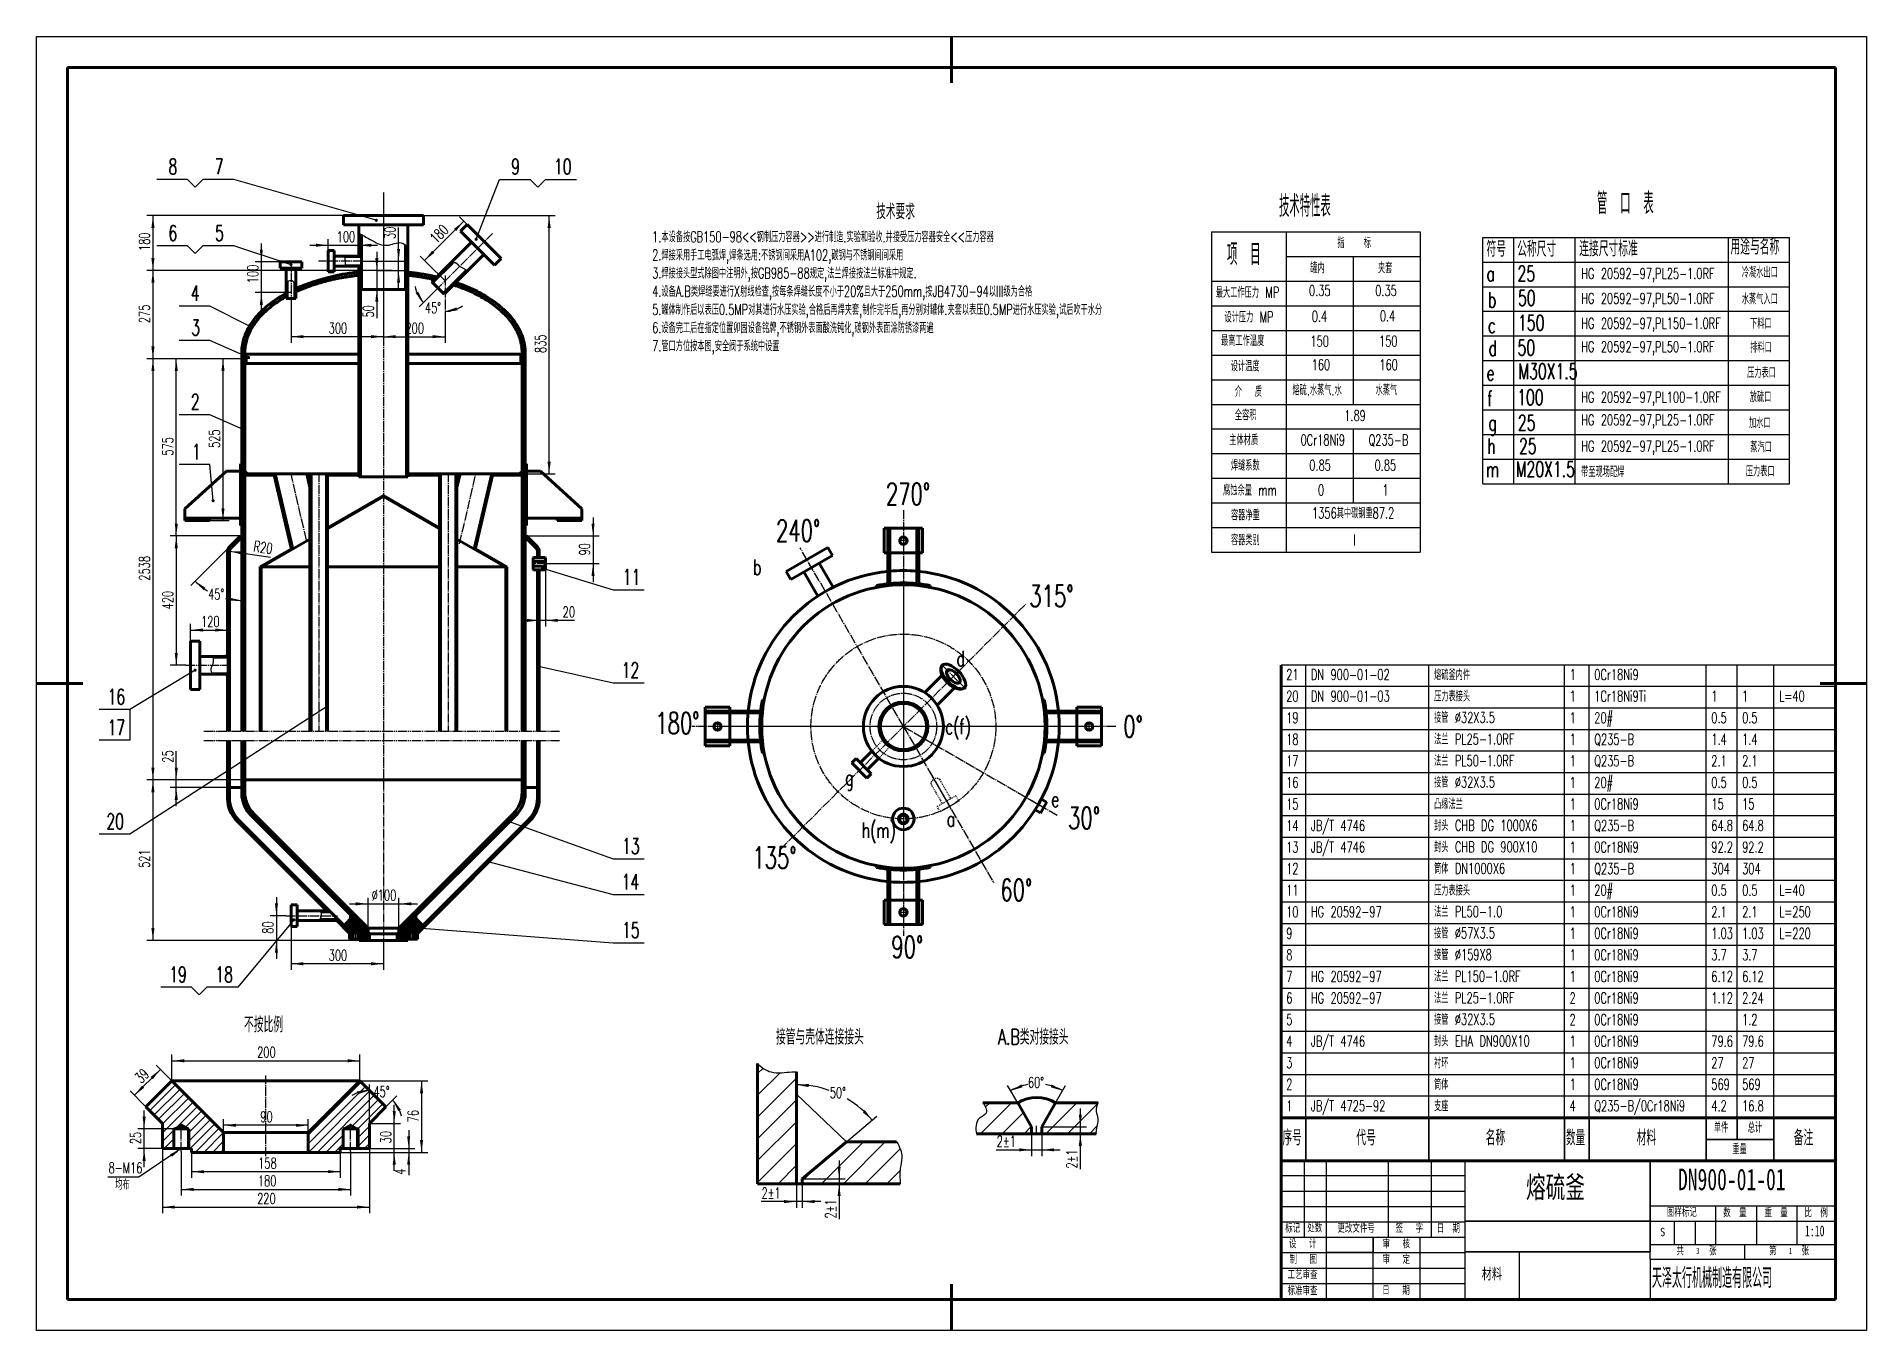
# Model space of a CAD drawing. Header units: millimetres. Extents: x -2970 to 2970, y -2100 to 2100.
import ezdxf

# ---------------------------------------------------------------- set-up
doc = ezdxf.new("R2010")
doc.units = ezdxf.units.MM
for name, pattern in [('EB_DASH', [6, 3, -3]), ('EB_DASHDOT', [39, 30, -3, 3, -3]), ('EB_DASHDOTDOT', [45, 30, -3, 3, -3, 3, -3])]:
    doc.linetypes.add(name, pattern=pattern)
for name, color, linetype, lineweight in [('CAXA0', 7, 'Continuous', 70), ('CAXA1', 1, 'EB_DASHDOT', 25), ('CAXA2', 6, 'EB_DASH', 25), ('CAXA3', 2, 'Continuous', 25), ('CAXA4', 3, 'Continuous', 25), ('CAXA5', 4, 'Continuous', 25), ('CAXAnew1', 30, 'EB_DASHDOTDOT', 25)]:
    doc.layers.add(name, color=color, linetype=linetype, lineweight=lineweight)
doc.styles.add('TextStyle0', font='txt', dxfattribs={"width": 0.651185, "bigfont": 'gbcbig.shx'})
doc.styles.add('TitleStyle', font='txt', dxfattribs={"width": 0.667, "bigfont": 'gbcbig.shx'})
doc.styles.add('UserTxtStyle1', font='', dxfattribs={"width": 0.667})
doc.styles.add('机械', font='txt', dxfattribs={"width": 0.667, "bigfont": 'gbcbig.shx'})
doc.styles.add('标准', font='', dxfattribs={"width": 0.667})
doc.styles.get('UserTxtStyle1').set_extended_font_data('FangSong_GB2312')
doc.styles.get('标准').set_extended_font_data('FangSong_GB2312')
doc.dimstyles.new('机械', dxfattribs={"dimscale": 10, "dimtxt": 3.5, "dimasz": 4, "dimexe": 2, "dimexo": 0, "dimtad": 1, "dimdec": 1, "dimdsep": 46, "dimtxsty": '机械', "dimcen": 0, "dimdle": 6, "dimazin": 2, "dimtfac": 1, "dimtdec": 3, "dimtmove": 0, "dimatfit": 3, "dimfxl": 0, "dimtolj": 1, "dimtzin": 0, "dimarcsym": 0})

msp = doc.modelspace()

# ---------------------------------------------------------------- texts
at = {"layer": 'CAXA4', "linetype": 'Continuous', "lineweight": 25, "attachment_point": 1, "style": '机械'}
for s, insert, char_height in [('技术特性表', (1063.16, 1585.08), 70), ('管 口 表', (2095.32, 1593.68), 70), ('项 目', (894.35, 1428.05), 70), ('指   标', (1252.58, 1448.28), 35), ('符号', (1736.68, 1435.58), 50), ('公称尺寸', (1836.41, 1435.58), 50), ('连接尺寸标准', (2037.85, 1436.58), 50), ('用途与名称', (2528.7, 1442.3), 50), ('罐内', (1164.54, 1366.65), 35), ('夹套', (1384.38, 1366.65), 35), ('a', (1737.05, 1355.69), 50), ('25', (1837.54, 1355.55), 50), ('HG 20592-97,PL25-1.0RF', (2044.11, 1348.16), 35), ('冷凝水出口', (2565.63, 1352.3), 35), ('最大工作压力 MP', (858.12, 1287.27), 35), ('0.35', (1160.56, 1293), 35), ('0.35', (1375.41, 1293), 35), ('b', (1741.52, 1270.64), 50), ('50', (1839.04, 1276.45), 50), ('HG 20592-97,PL50-1.0RF', (2044.11, 1267.49), 35), ('水蒸气入口', (2565.63, 1265.83), 35), ('设计压力 MP', (886.25, 1207.13), 35), ('0.4', (1169.51, 1209.39), 35), ('0.4', (1390.33, 1210.88), 35), ('150', (1839.04, 1195.86), 50), ('下料口', (2592.44, 1186.33), 35), ('最高工作温度 ', (875.06, 1130.98), 35), ('150', (1165.18, 1128.9), 35), ('150', (1387.96, 1128.9), 35), ('c', (1741.52, 1187.82), 50), ('HG 20592-97,PL150-1.0RF', (2044.11, 1186.82), 35), ('d', (1743.76, 1113.96), 50), ('50', (1837.54, 1115.26), 50), ('HG 20592-97,PL50-1.0RF', (2044.11, 1110.63), 35), ('排料口', (2592.94, 1108.81), 35), ('设计温度', (906.39, 1048.11), 35), ('160', (1169.15, 1052.27), 35), ('160', (1388.96, 1052.27), 35), ('e', (1737.05, 1033.39), 50), ('M30X1.5', (1840.85, 1038.33), 50), ('压力表口', (2582.68, 1026.98), 35), ('介  质', (919.82, 965.24), 35), ('熔硫.水蒸气.水', (1106.68, 970.42), 35), ('水蒸气', (1376.64, 970.42), 35), ('f', (1739.28, 950.57), 50), ('100', (1836.38, 953.99), 50), ('放硫口', (2591.28, 948.12), 35), ('全容积', (919.82, 889.08), 35), ('HG 20592-97,PL100-1.0RF', (2044.11, 947.04), 35), ('1.89', (1274.85, 887.22), 35), ('g', (1743.26, 871.25), 50), ('25', (1838.62, 871.15), 50), ('HG 20592-97,PL25-1.0RF', (2044.11, 873.09), 35), ('加水口', (2589.13, 863.97), 35), ('主体材质', (901.91, 808.45), 35), ('0Cr18Ni9', (1133.18, 808.12), 35), ('Q235-B', (1353.9, 808.12), 35), ('h', (1739.28, 795.64), 50), ('25', (1842.34, 795.77), 50), ('HG 20592-97,PL25-1.0RF', (2044.11, 787.94), 35), ('蒸汽口', (2593.11, 785.42), 35), ('焊缝系数', (907.13, 725.96), 35), ('0.85', (1161.51, 726.04), 35), ('0.85', (1373.28, 726.04), 35), ('M20X1.5', (1832.4, 720.64), 50), ('m', (1735.3, 720.02), 50), ('带至现场配焊', (2044.11, 705.03), 35), ('压力表口', (2578.45, 706.76), 35), ('270{%%D}', (-213.14, 650.28), 70), ('腐蚀余量 mm', (881.76, 645.32), 35), ('0', (1189.85, 645.46), 35), ('1', (1398.64, 645.46), 35), ('容器净重', (907.13, 564.68), 35), ('1356其中碳钢重87.2', (1170.46, 570.84), 35), ('240{%%D}', (-569.81, 531.06), 70), ('容器类别', (907.13, 484.04), 35), ('I', (1303.74, 483.29), 35), ('b', (-644.07, 403.06), 50), ('315{%%D}', (252.43, 318.72), 70), ('d', (16.49, 105.75), 50), ('180{%%D}', (-961.77, -93.61), 70), ('c(f)', (-19.99, -114.77), 50), ('0{%%D}', (557.57, -104.64), 70), ('g', (-344.81, -280.54), 50), ('e', (324.12, -350.92), 50), ('30{%%D}', (378.41, -401.74), 70), ('h(m)', (-290.87, -451.43), 50), ('a', (-15.19, -414.57), 50), ('135{%%D}', (-646.52, -530.14), 70), ('60{%%D}', (158.49, -635.19), 70), ('90{%%D}', (-195.43, -820.64), 70), ('不按比例', (-2296.6, -1082.55), 50), ('接管与壳体连接接头', (-569.81, -1122.43), 50), ('A.B类对接接头', (151.62, -1122.43), 50)]:
    msp.add_mtext(s, dxfattribs=dict(at, insert=insert, char_height=char_height))

# ---------------------------------------------------------------- blocks, each defined once
blk = doc.blocks.new('CAXBLOCK0')
at = {"layer": 'CAXA0', "color": 0, "linetype": 'Continuous', "lineweight": 25}
for p, q in [((-2602.7, -1386.5), (-2518.6, -1302.3)), ((-2088.2, -1465.9), (-1916.3, -1294.1)), ((-2588.6, -1400.7), (-2504.4, -1316.5)), ((-2574.5, -1414.8), (-2490.3, -1330.6)), ((-2561.3, -1429.9), (-2476.1, -1344.8)), ((-2561.3, -1458.2), (-2462, -1358.9)), ((-2088.2, -1494.2), (-1902.2, -1308.2)), ((-2087.8, -1522.1), (-1888.1, -1322.4)), ((-2059.5, -1522.1), (-1873.9, -1336.5)), ((-1945.8, -1436.7), (-1859.8, -1350.7)), ((-1926.7, -1445.8), (-1845.6, -1364.8)), ((-2520.1, -1445.3), (-2447.9, -1373)), ((-2487.6, -1441.1), (-2433.7, -1387.2)), ((-2475.8, -1457.6), (-2419.6, -1401.3)), ((-2475.8, -1485.9), (-2405.4, -1415.5)), ((-2561.3, -1486.5), (-2524.6, -1449.8)), ((-2556.4, -1509.9), (-2524.6, -1478.1)), ((-2524.6, -1449.8), (-2521, -1446.2)), ((-2524.6, -1478.1), (-2521, -1474.5)), ((-2479.5, -1461.2), (-2475.8, -1457.6)), ((-2471.6, -1509.9), (-2391.3, -1429.6)), ((-2455.5, -1522.1), (-2377.1, -1443.8)), ((-2427.2, -1522.1), (-2363, -1457.9)), ((-2031.2, -1522.1), (-1975.2, -1466.1)), ((-1975.2, -1466.1), (-1971.6, -1462.4)), ((-1930, -1449.2), (-1926.7, -1445.8)), ((-1930, -1477.5), (-1926.4, -1473.8)), ((-1926.4, -1473.8), (-1889.8, -1437.2)), ((-1926.4, -1502.1), (-1889.8, -1465.5)), ((-2528.2, -1509.9), (-2524.6, -1506.4)), ((-2524.6, -1506.4), (-2521, -1502.8)), ((-2479.5, -1489.5), (-2475.8, -1485.9)), ((-2398.9, -1522.1), (-2362.9, -1486.1)), ((-2370.7, -1522.1), (-2362.9, -1514.3)), ((-2003, -1522.1), (-1975.2, -1494.4)), ((-1975.2, -1494.4), (-1971.6, -1490.7)), ((-1930, -1505.8), (-1926.4, -1502.1)), ((-1905.9, -1509.9), (-1889.8, -1493.8))]:
    blk.add_line(p, q, dxfattribs=at)
blk = doc.blocks.new('*CAXBLOCK12')
at = {"layer": 'CAXA4', "linetype": 'Continuous', "lineweight": 25}
for points in [[(-1720.3, -1290.1), (-1725.3, -1330.1), (-1715.3, -1330.1)], [(-1720.3, -1522.1), (-1725.3, -1482.1), (-1715.3, -1482.1)]]:
    blk.add_hatch(color=0, dxfattribs=at).paths.add_polyline_path(points, flags=0)
at = {"layer": 'CAXA4', "color": 0, "linetype": 'Continuous', "lineweight": 25}
for p, q in [((-1920.3, -1290.1), (-1700.3, -1290.1)), ((-1720.3, -1290.1), (-1720.3, -1522.1)), ((-1984.4, -1522.1), (-1700.3, -1522.1))]:
    blk.add_line(p, q, dxfattribs=at)
at = {"layer": 'CAXA4', "color": 0, "linetype": 'Continuous', "lineweight": 25, "insert": (-1765.4, -1424.6), "char_height": 35, "attachment_point": 1, "rotation": 90, "style": '机械'}
blk.add_mtext('76', dxfattribs=at)
blk = doc.blocks.new('*CAXBLOCK23')
at = {"layer": 'CAXA4', "linetype": 'Continuous', "lineweight": 25}
for points in [[(-1809, -1428), (-1804, -1388), (-1814, -1388)], [(-1809, -1522.1), (-1804, -1562.1), (-1814, -1562.1)]]:
    blk.add_hatch(color=0, dxfattribs=at).paths.add_polyline_path(points, flags=0)
at = {"layer": 'CAXA4', "color": 0, "linetype": 'Continuous', "lineweight": 25}
for p, q in [((-1809, -1582.1), (-1809, -1368)), ((-1889.8, -1428), (-1789, -1428)), ((-1984.4, -1522.1), (-1789, -1522.1))]:
    blk.add_line(p, q, dxfattribs=at)
at = {"layer": 'CAXA4', "color": 0, "linetype": 'Continuous', "lineweight": 25, "insert": (-1854.1, -1492.6), "char_height": 35, "attachment_point": 1, "rotation": 90, "style": '机械'}
blk.add_mtext('30', dxfattribs=at)
blk = doc.blocks.new('*CAXBLOCK34')
at = {"layer": 'CAXA4', "linetype": 'Continuous', "lineweight": 25}
for points in [[(-1889.8, -1321.2), (-1930.7, -1323.9), (-1927, -1333.2)], [(-1814.2, -1352.4), (-1787.2, -1383.3), (-1796.4, -1387.3)]]:
    blk.add_hatch(color=0, dxfattribs=at).paths.add_polyline_path(points, flags=0)
at = {"layer": 'CAXA4', "color": 0, "linetype": 'Continuous', "lineweight": 25}
for p, q in [((-1889.8, -1428), (-1889.8, -1301.2)), ((-1836.1, -1374.3), (-1800.1, -1338.3))]:
    blk.add_line(p, q, dxfattribs=at)
for start, end in [(90, 122.18475), (12.81525, 45)]:
    blk.add_arc((-1889.8, -1428), 106.8, start, end, dxfattribs=at)
at = {"layer": 'CAXA4', "color": 0, "linetype": 'Continuous', "lineweight": 25, "insert": (-1876.3, -1307.6), "char_height": 35, "attachment_point": 1, "style": '机械'}
blk.add_mtext('45{%%D}', dxfattribs=at)
blk = doc.blocks.new('*CAXBLOCK45')
at = {"layer": 'CAXA4', "linetype": 'Continuous', "lineweight": 25}
for points in [[(-2652.3, -1336.9), (-2627.6, -1305.1), (-2620.5, -1312.2)], [(-2568.2, -1252.7), (-2600, -1277.5), (-2592.9, -1284.6)]]:
    blk.add_hatch(color=0, dxfattribs=at).paths.add_polyline_path(points, flags=0)
at = {"layer": 'CAXA4', "color": 0, "linetype": 'Continuous', "lineweight": 25}
for p, q in [((-2530.8, -1290.1), (-2582.3, -1238.6)), ((-2568.2, -1252.7), (-2652.3, -1336.9)), ((-2614.9, -1374.3), (-2666.5, -1322.8))]:
    blk.add_line(p, q, dxfattribs=at)
at = {"layer": 'CAXA4', "color": 0, "linetype": 'Continuous', "lineweight": 25, "insert": (-2654.6, -1275.3), "char_height": 35, "attachment_point": 1, "rotation": 45, "style": '机械'}
blk.add_mtext('39', dxfattribs=at)
blk = doc.blocks.new('*CAXBLOCK56')
at = {"layer": 'CAXA4', "linetype": 'Continuous', "lineweight": 25}
for points in [[(-2466.7, -1584.8), (-2426.7, -1579.8), (-2426.7, -1589.8)], [(-1984.4, -1584.8), (-2024.4, -1579.8), (-2024.4, -1589.8)]]:
    blk.add_hatch(color=0, dxfattribs=at).paths.add_polyline_path(points, flags=0)
at = {"layer": 'CAXA4', "color": 0, "linetype": 'Continuous', "lineweight": 25}
for p, q in [((-2466.7, -1522.1), (-2466.7, -1604.8)), ((-1984.4, -1522.1), (-1984.4, -1604.8)), ((-1984.4, -1584.8), (-2466.7, -1584.8))]:
    blk.add_line(p, q, dxfattribs=at)
at = {"layer": 'CAXA4', "color": 0, "linetype": 'Continuous', "lineweight": 25, "insert": (-2250.7, -1539.6), "char_height": 35, "attachment_point": 1, "style": '机械'}
blk.add_mtext('158', dxfattribs=at)
blk = doc.blocks.new('*CAXBLOCK67')
at = {"layer": 'CAXA4', "linetype": 'Continuous', "lineweight": 25}
for points in [[(-2500.2, -1642.3), (-2460.2, -1647.3), (-2460.2, -1637.3)], [(-1950.8, -1642.3), (-1990.8, -1647.3), (-1990.8, -1637.3)]]:
    blk.add_hatch(color=0, dxfattribs=at).paths.add_polyline_path(points, flags=0)
at = {"layer": 'CAXA4', "color": 0, "linetype": 'Continuous', "lineweight": 25}
for p, q in [((-2500.2, -1519.1), (-2500.2, -1662.3)), ((-1950.8, -1519.1), (-1950.8, -1662.3)), ((-2500.2, -1642.3), (-1950.8, -1642.3))]:
    blk.add_line(p, q, dxfattribs=at)
at = {"layer": 'CAXA4', "color": 0, "linetype": 'Continuous', "lineweight": 25, "insert": (-2251.5, -1597.1), "char_height": 35, "attachment_point": 1, "style": '机械'}
blk.add_mtext('180', dxfattribs=at)
blk = doc.blocks.new('*CAXBLOCK78')
at = {"layer": 'CAXA4', "linetype": 'Continuous', "lineweight": 25}
for points in [[(-2561.3, -1699.7), (-2521.3, -1704.7), (-2521.3, -1694.7)], [(-1889.8, -1699.7), (-1929.8, -1704.7), (-1929.8, -1694.7)]]:
    blk.add_hatch(color=0, dxfattribs=at).paths.add_polyline_path(points, flags=0)
at = {"layer": 'CAXA4', "color": 0, "linetype": 'Continuous', "lineweight": 25}
for p, q in [((-2561.3, -1509.9), (-2561.3, -1719.7)), ((-1889.8, -1509.9), (-1889.8, -1719.7)), ((-2561.3, -1699.7), (-1889.8, -1699.7))]:
    blk.add_line(p, q, dxfattribs=at)
at = {"layer": 'CAXA4', "color": 0, "linetype": 'Continuous', "lineweight": 25, "insert": (-2254, -1654.6), "char_height": 35, "attachment_point": 1, "style": '机械'}
blk.add_mtext('220', dxfattribs=at)
blk = doc.blocks.new('*CAXBLOCK89')
at = {"layer": 'CAXA4', "linetype": 'Continuous', "lineweight": 25}
for points in [[(-2362.9, -1434.2), (-2322.9, -1429.2), (-2322.9, -1439.2)], [(-2088.2, -1434.2), (-2128.2, -1429.2), (-2128.2, -1439.2)]]:
    blk.add_hatch(color=0, dxfattribs=at).paths.add_polyline_path(points, flags=0)
at = {"layer": 'CAXA4', "color": 0, "linetype": 'Continuous', "lineweight": 25}
for p, q in [((-2362.9, -1458), (-2362.9, -1414.2)), ((-2088.2, -1458), (-2088.2, -1414.2)), ((-2088.2, -1434.2), (-2362.9, -1434.2))]:
    blk.add_line(p, q, dxfattribs=at)
at = {"layer": 'CAXA4', "color": 0, "linetype": 'Continuous', "lineweight": 25, "insert": (-2243.9, -1389), "char_height": 35, "attachment_point": 1, "style": '机械'}
blk.add_mtext('90', dxfattribs=at)
blk = doc.blocks.new('*CAXBLOCK910')
at = {"layer": 'CAXA4', "linetype": 'Continuous', "lineweight": 25}
for points in [[(-2620.9, -1445.8), (-2615.9, -1405.8), (-2625.9, -1405.8)], [(-2620.9, -1509.9), (-2615.9, -1549.9), (-2625.9, -1549.9)]]:
    blk.add_hatch(color=0, dxfattribs=at).paths.add_polyline_path(points, flags=0)
at = {"layer": 'CAXA4', "color": 0, "linetype": 'Continuous', "lineweight": 25}
for p, q in [((-2620.9, -1569.9), (-2620.9, -1385.8)), ((-2524.6, -1445.8), (-2640.9, -1445.8)), ((-2561.3, -1509.9), (-2640.9, -1509.9))]:
    blk.add_line(p, q, dxfattribs=at)
at = {"layer": 'CAXA4', "color": 0, "linetype": 'Continuous', "lineweight": 25, "insert": (-2666.1, -1495.5), "char_height": 35, "attachment_point": 1, "rotation": 90, "style": '机械'}
blk.add_mtext('25', dxfattribs=at)
blk = doc.blocks.new('*CAXBLOCK1011')
at = {"layer": 'CAXA4', "linetype": 'Continuous', "lineweight": 25}
blk.add_hatch(color=0, dxfattribs=at).paths.add_polyline_path([(-2500.2, -1509.9), (-2536.2, -1528.2), (-2530.6, -1536.5)], flags=0)
at = {"layer": 'CAXA4', "color": 0, "linetype": 'Continuous', "lineweight": 25}
for p, q in [((-2500.2, -1509.9), (-2637.9, -1603)), ((-2637.9, -1603), (-2738.4, -1603))]:
    blk.add_line(p, q, dxfattribs=at)
at = {"layer": 'CAXA4', "color": 0, "linetype": 'Continuous', "lineweight": 25, "char_height": 35, "attachment_point": 1, "style": '机械'}
for s, insert in [('8-M16', (-2736.7, -1554.8)), ('均布', (-2714.7, -1608.5))]:
    blk.add_mtext(s, dxfattribs=dict(at, insert=insert))
blk = doc.blocks.new('*CAXBLOCK1112')
at = {"layer": 'CAXA4', "linetype": 'Continuous', "lineweight": 25}
for points in [[(-1762.1, -1509.9), (-1767.1, -1469.9), (-1757.1, -1469.9)], [(-1762.1, -1522.1), (-1767.1, -1562.1), (-1757.1, -1562.1)]]:
    blk.add_hatch(color=0, dxfattribs=at).paths.add_polyline_path(points, flags=0)
at = {"layer": 'CAXA4', "color": 0, "linetype": 'Continuous', "lineweight": 25}
for p, q in [((-1762.1, -1449.9), (-1762.1, -1596.4)), ((-1984.4, -1522.1), (-1742.1, -1522.1)), ((-1889.8, -1509.9), (-1742.1, -1509.9))]:
    blk.add_line(p, q, dxfattribs=at)
at = {"layer": 'CAXA4', "color": 0, "linetype": 'Continuous', "lineweight": 25, "insert": (-1807.3, -1594.7), "char_height": 35, "attachment_point": 1, "rotation": 90, "style": '机械'}
blk.add_mtext('4', dxfattribs=at)
blk = doc.blocks.new('*CAXBLOCK1213')
at = {"layer": 'CAXA4', "linetype": 'Continuous', "lineweight": 25}
for points in [[(-2530.8, -1224.8), (-2490.8, -1229.8), (-2490.8, -1219.8)], [(-1920.3, -1224.8), (-1960.3, -1229.8), (-1960.3, -1219.8)]]:
    blk.add_hatch(color=0, dxfattribs=at).paths.add_polyline_path(points, flags=0)
at = {"layer": 'CAXA4', "color": 0, "linetype": 'Continuous', "lineweight": 25}
for p, q in [((-2530.8, -1290.1), (-2530.8, -1204.8)), ((-2530.8, -1224.8), (-1920.3, -1224.8)), ((-1920.3, -1290.1), (-1920.3, -1204.8))]:
    blk.add_line(p, q, dxfattribs=at)
at = {"layer": 'CAXA4', "color": 0, "linetype": 'Continuous', "lineweight": 25, "insert": (-2254, -1179.6), "char_height": 35, "attachment_point": 1, "style": '机械'}
blk.add_mtext('200', dxfattribs=at)
blk = doc.blocks.new('CAXBLOCK13')
at = {"layer": 'CAXA0', "color": 0, "linetype": 'Continuous', "lineweight": 25}
for p, q in [((-629.5, -1265.9), (-611.9, -1248.3)), ((-629.5, -1336.6), (-556.4, -1263.5)), ((-629.5, -1407.3), (-503.4, -1281.2)), ((-629.5, -1478), (-503.4, -1351.9)), ((-629.5, -1548.7), (-503.4, -1422.6)), ((-629.5, -1619.4), (-503.4, -1493.3)), ((-563.2, -1623.9), (-503.4, -1564))]:
    blk.add_line(p, q, dxfattribs=at)
blk = doc.blocks.new('CAXBLOCK14')
at = {"layer": 'CAXA0', "color": 0, "linetype": 'Continuous', "lineweight": 25}
for p, q in [((-421.8, -1623.9), (-285.5, -1487.6)), ((-351.1, -1623.9), (-214.8, -1487.6)), ((-280.4, -1623.9), (-166.8, -1510.3)), ((-484.6, -1616), (-435.8, -1567.1)), ((-209.7, -1623.9), (-167.1, -1581.3))]:
    blk.add_line(p, q, dxfattribs=at)
blk = doc.blocks.new('*CAXBLOCK1516')
at = {"layer": 'CAXA4', "linetype": 'Continuous', "lineweight": 25}
for points in [[(-503.4, -1681.8), (-543.4, -1676.8), (-543.4, -1686.8)], [(-484.6, -1681.8), (-444.6, -1676.8), (-444.6, -1686.8)]]:
    blk.add_hatch(color=0, dxfattribs=at).paths.add_polyline_path(points, flags=0)
at = {"layer": 'CAXA4', "color": 0, "linetype": 'Continuous', "lineweight": 25}
for p, q in [((-503.4, -1623.9), (-503.4, -1701.8)), ((-484.6, -1623.9), (-484.6, -1701.8)), ((-424.6, -1681.8), (-618.2, -1681.8))]:
    blk.add_line(p, q, dxfattribs=at)
at = {"layer": 'CAXA4', "color": 0, "linetype": 'Continuous', "lineweight": 25, "insert": (-616.5, -1636.6), "char_height": 35, "attachment_point": 1, "style": '机械'}
blk.add_mtext('2{%%P}1', dxfattribs=at)
blk = doc.blocks.new('*CAXBLOCK1617')
at = {"layer": 'CAXA4', "linetype": 'Continuous', "lineweight": 25}
for points in [[(-364.7, -1608.1), (-369.7, -1568.1), (-359.7, -1568.1)], [(-364.7, -1623.9), (-369.7, -1663.9), (-359.7, -1663.9)]]:
    blk.add_hatch(color=0, dxfattribs=at).paths.add_polyline_path(points, flags=0)
at = {"layer": 'CAXA4', "color": 0, "linetype": 'Continuous', "lineweight": 25}
for p, q in [((-364.7, -1548.1), (-364.7, -1738.7)), ((-484.6, -1608.1), (-344.7, -1608.1)), ((-484.6, -1623.9), (-344.7, -1623.9))]:
    blk.add_line(p, q, dxfattribs=at)
at = {"layer": 'CAXA4', "color": 0, "linetype": 'Continuous', "lineweight": 25, "insert": (-409.8, -1736.9), "char_height": 35, "attachment_point": 1, "rotation": 90, "style": '机械'}
blk.add_mtext('2{%%P}1', dxfattribs=at)
blk = doc.blocks.new('*CAXBLOCK1718')
at = {"layer": 'CAXA4', "linetype": 'Continuous', "lineweight": 25}
for points in [[(-503.4, -1302.6), (-462.9, -1300.1), (-464.1, -1310.1)], [(-257.3, -1417.4), (-281.4, -1384.7), (-288.2, -1392.1)]]:
    blk.add_hatch(color=0, dxfattribs=at).paths.add_polyline_path(points, flags=0)
at = {"layer": 'CAXA4', "color": 0, "linetype": 'Continuous', "lineweight": 25}
blk.add_line((-341, -1487.6), (-242, -1404.5), dxfattribs=at)
for start, end in [(70.63053, 90), (40, 59.09754)]:
    blk.add_arc((-503.4, -1623.9), 321.2, start, end, dxfattribs=at)
at = {"layer": 'CAXA4', "color": 0, "linetype": 'Continuous', "lineweight": 25, "insert": (-395.1, -1311), "char_height": 35, "attachment_point": 1, "style": '机械'}
blk.add_mtext('50{%%D}', dxfattribs=at)
blk = doc.blocks.new('*CAXBLOCK1819')
at = {"layer": 'CAXA4', "linetype": 'Continuous', "lineweight": 25}
for points in [[(259.9, -1513.9), (219.9, -1518.9), (219.9, -1508.9)], [(292.9, -1513.9), (332.9, -1518.9), (332.9, -1508.9)]]:
    blk.add_hatch(color=0, dxfattribs=at).paths.add_polyline_path(points, flags=0)
at = {"layer": 'CAXA4', "color": 0, "linetype": 'Continuous', "lineweight": 25}
for p, q in [((259.9, -1439.2), (259.9, -1533.9)), ((292.9, -1461.6), (292.9, -1533.9)), ((145, -1513.9), (352.9, -1513.9))]:
    blk.add_line(p, q, dxfattribs=at)
at = {"layer": 'CAXA4', "color": 0, "linetype": 'Continuous', "lineweight": 25, "insert": (146.8, -1468.7), "char_height": 35, "attachment_point": 1, "style": '机械'}
blk.add_mtext('2{%%P}1', dxfattribs=at)
blk = doc.blocks.new('*CAXBLOCK1920')
at = {"layer": 'CAXA3', "linetype": 'Continuous', "lineweight": 25}
for points in [[(418.2, -1439.2), (413.2, -1399.2), (423.2, -1399.2)], [(418.2, -1461.6), (413.2, -1501.6), (423.2, -1501.6)]]:
    blk.add_hatch(color=0, dxfattribs=at).paths.add_polyline_path(points, flags=0)
at = {"layer": 'CAXA3', "color": 0, "linetype": 'Continuous', "lineweight": 25}
for p, q in [((418.2, -1379.2), (418.2, -1576.4)), ((334.4, -1439.2), (438.2, -1439.2)), ((469.1, -1461.6), (398.2, -1461.6))]:
    blk.add_line(p, q, dxfattribs=at)
at = {"layer": 'CAXA3', "color": 0, "linetype": 'Continuous', "lineweight": 25, "insert": (373, -1574.7), "char_height": 35, "attachment_point": 1, "rotation": 90, "style": '机械'}
blk.add_mtext('2{%%P}1', dxfattribs=at)
blk = doc.blocks.new('*CAXBLOCK2021')
at = {"layer": 'CAXA4', "linetype": 'Continuous', "lineweight": 25}
for points in [[(192.1, -1321.9), (227.4, -1301.4), (230.2, -1310.9)], [(360.6, -1321.9), (325.3, -1301.4), (322.5, -1310.9)]]:
    blk.add_hatch(color=0, dxfattribs=at).paths.add_polyline_path(points, flags=0)
at = {"layer": 'CAXA4', "color": 0, "linetype": 'Continuous', "lineweight": 25}
for p, q in [((214.8, -1361.2), (182.1, -1304.5)), ((337.9, -1361.2), (370.6, -1304.5))]:
    blk.add_line(p, q, dxfattribs=at)
for start, end in [(100.27751, 120), (60, 79.72249)]:
    blk.add_arc((276.4, -1467.8), 168.4, start, end, dxfattribs=at)
at = {"layer": 'CAXA4', "color": 0, "linetype": 'Continuous', "lineweight": 25, "insert": (248.1, -1277.6), "char_height": 35, "attachment_point": 1, "style": '机械'}
blk.add_mtext('60{%%D}', dxfattribs=at)
blk = doc.blocks.new('CAXBLOCK21')
at = {"layer": 'CAXA0', "color": 0, "linetype": 'Continuous', "lineweight": 25}
for p, q in [((94.1, -1461.6), (194.9, -1360.8)), ((110.3, -1374.7), (124.2, -1360.8)), ((306.2, -1461.6), (407, -1360.8)), ((376.9, -1461.6), (475.3, -1363.2)), ((164.8, -1461.6), (233.3, -1393.1)), ((235.5, -1461.6), (259.1, -1437.9)), ((447.6, -1461.6), (472, -1437.2))]:
    blk.add_line(p, q, dxfattribs=at)
blk = doc.blocks.new('CAXBLOCK22', base_point=(-971.8, 1556.7))
at = {"layer": 'CAXA4', "color": 0, "linetype": 'Continuous', "lineweight": 25, "attachment_point": 1}
for s, insert, char_height, style in [('技术要求', (-244.5, 1556.7), 49.5, 'TitleStyle'), ('1.本设备按GB150-98<<钢制压力容器>>进行制造.实验和验收.并接受压力容器安全<<压力容器', (-971.8, 1467.6), 35, '机械'), ('2.焊接采用手工电弧焊,焊条选用:不锈钢间采用A102,碳钢与不锈钢间间采用', (-971.8, 1408.5), 35, '机械'), ('3.焊接接头型式除图中注明外,按GB985-88规定,法兰焊接按法兰标准中规定.', (-971.8, 1349.7), 35, '机械'), ('4.设备A.B类焊缝要进行X射线检查,按每条焊缝长度不小于20%且大于250mm,按JB4730-94以III级为合格', (-971.8, 1290.6), 35, '机械'), ('5.罐体制作后以表压0.5MP对其进行水压实验,合格后再焊夹套,制作完毕后,再分别对罐体.夹套以表压0.5MP进行水压实验,试后吹干水分', (-971.8, 1231.4), 35, '机械'), ('6.设备完工后在指定位置卯固设备铭牌,不锈钢外表面酸洗钝化,碳钢外表面涂防锈漆两遍', (-971.8, 1172.3), 35, '机械'), ('7.管口方位按本图,安全阀于系统中设置', (-971.8, 1113.5), 35, '机械')]:
    blk.add_mtext(s, dxfattribs=dict(at, insert=insert, char_height=char_height, style=style))
blk = doc.blocks.new('CAXBLOCK23')
at = {"layer": 'CAXA0', "color": 0, "linetype": 'Continuous', "lineweight": 25}
for p, q in [((-1968.3, 1383.4), (-1964.8, 1386.9)), ((-1961.2, 1383.4), (-1957.7, 1386.9)), ((-1954.1, 1383.4), (-1950.6, 1386.9)), ((-1947.1, 1383.4), (-1943.6, 1386.9)), ((-1940, 1383.4), (-1936.5, 1386.9)), ((-1932.9, 1383.4), (-1929.4, 1386.9)), ((-1925.9, 1383.4), (-1922.4, 1386.9)), ((-1918.8, 1383.4), (-1915.5, 1386.7)), ((-1968.5, 1354.9), (-1965, 1358.4)), ((-1961.4, 1354.9), (-1957.9, 1358.4)), ((-1954.4, 1354.9), (-1950.9, 1358.4)), ((-1947.3, 1354.9), (-1943.8, 1358.4)), ((-1940.2, 1354.9), (-1936.7, 1358.4)), ((-1933.1, 1354.9), (-1929.6, 1358.4)), ((-1926.1, 1354.9), (-1922.6, 1358.4)), ((-1919, 1354.9), (-1915.5, 1358.4))]:
    blk.add_line(p, q, dxfattribs=at)
blk = doc.blocks.new('CAXBLOCK24')
at = {"layer": 'CAXA0', "color": 0, "linetype": 'Continuous', "lineweight": 25}
for p, q in [((-1923.5, 1456.8), (-1915.5, 1448.8)), ((-1923.5, 1449.8), (-1915.5, 1441.8)), ((-1923.5, 1442.7), (-1915.5, 1434.7)), ((-1923.5, 1435.6), (-1915.5, 1427.6)), ((-1923.5, 1428.5), (-1915.5, 1420.5)), ((-1919.9, 1460.2), (-1915.5, 1455.9)), ((-1923.5, 1421.5), (-1915.5, 1413.5)), ((-1923.5, 1414.4), (-1915.5, 1406.4)), ((-1923.5, 1407.3), (-1915.5, 1399.3)), ((-1923.5, 1400.3), (-1915.5, 1392.3)), ((-1772.5, 1419), (-1764.5, 1411)), ((-1772.5, 1411.9), (-1764.5, 1403.9)), ((-1772.5, 1404.8), (-1764.5, 1396.8)), ((-1772.5, 1397.7), (-1764.5, 1389.7)), ((-1772.5, 1390.7), (-1764.5, 1382.7)), ((-1772.5, 1383.6), (-1764.5, 1375.6)), ((-1772.5, 1376.5), (-1764.5, 1368.5)), ((-1772.5, 1369.5), (-1764.5, 1361.5)), ((-1923.5, 1343.7), (-1915.5, 1335.7)), ((-1923.5, 1336.6), (-1915.5, 1328.6)), ((-1923.5, 1329.5), (-1915.5, 1321.5)), ((-1923.5, 1322.5), (-1915.5, 1314.5)), ((-1923.5, 1315.4), (-1915.5, 1307.4)), ((-1923.5, 1308.3), (-1915.5, 1300.3)), ((-1922.3, 1349.5), (-1915.5, 1342.8)), ((-1918.3, 1352.7), (-1915.5, 1349.8)), ((-1772.5, 1362.4), (-1764.5, 1354.4)), ((-1772.5, 1355.3), (-1764.5, 1347.3)), ((-1772.5, 1348.3), (-1764.5, 1340.3)), ((-1772.5, 1341.2), (-1764.5, 1333.2)), ((-1772.5, 1334.1), (-1764.5, 1326.1)), ((-1772.5, 1327), (-1764.5, 1319)), ((-1772.5, 1320), (-1764.5, 1312)), ((-1772.5, 1312.9), (-1764.5, 1304.9)), ((-1923.5, 1301.3), (-1915.5, 1293.3)), ((-1923.5, 1294.2), (-1915.5, 1286.2)), ((-1923.5, 1287.1), (-1915.5, 1279.1)), ((-1772.5, 1305.8), (-1764.5, 1297.8)), ((-1772.5, 1298.8), (-1764.5, 1290.8)), ((-1772.5, 1291.7), (-1764.5, 1283.7)), ((-1772.5, 1284.6), (-1768, 1280.1))]:
    blk.add_line(p, q, dxfattribs=at)
blk = doc.blocks.new('CAXBLOCK25')
at = {"layer": 'CAXA0', "color": 0, "linetype": 'Continuous', "lineweight": 25}
for p, q in [((-1923.5, 1272.6), (-1919, 1277.1)), ((-1923.5, 1265.5), (-1919, 1270)), ((-1923.5, 1258.5), (-1919, 1263)), ((-1923.5, 1251.4), (-1919, 1255.9)), ((-1923.5, 1244.3), (-1919, 1248.8)), ((-1769, 1278.6), (-1768.7, 1278.9)), ((-1769, 1271.5), (-1765.2, 1275.3)), ((-1769, 1264.5), (-1764.5, 1269)), ((-1769, 1257.4), (-1764.5, 1261.9)), ((-1769, 1250.3), (-1764.5, 1254.8)), ((-1769, 1243.3), (-1764.5, 1247.8)), ((-1923.5, 1237.3), (-1919, 1241.8)), ((-1923.5, 1230.2), (-1919, 1234.7)), ((-1923.5, 1223.1), (-1919, 1227.6)), ((-1923.5, 1216), (-1919, 1220.5)), ((-1919.3, 1213.2), (-1919, 1213.5)), ((-1769, 1236.2), (-1764.5, 1240.7)), ((-1769, 1229.1), (-1764.5, 1233.6)), ((-1769, 1222), (-1764.5, 1226.5)), ((-1767.8, 1216.2), (-1764.5, 1219.5))]:
    blk.add_line(p, q, dxfattribs=at)
blk = doc.blocks.new('CAXBLOCK26')
at = {"layer": 'CAXA0', "color": 0, "linetype": 'Continuous', "lineweight": 25}
for p, q in [((-2071.8, 1294), (-2057.5, 1308.3)), ((-2061.4, 1297.4), (-2047.4, 1311.4)), ((-2051.2, 1300.5), (-2037.5, 1314.2)), ((-2041.3, 1303.3), (-2027.8, 1316.8)), ((-2031.6, 1305.9), (-2018.3, 1319.2)), ((-2022.2, 1308.3), (-2009, 1321.5)), ((-2012.9, 1310.5), (-1999.9, 1323.5)), ((-2003.8, 1312.5), (-1990.8, 1325.5)), ((-1994.9, 1314.4), (-1982, 1327.2)), ((-1986.1, 1316.1), (-1973.3, 1328.9)), ((-1977.5, 1317.7), (-1964.7, 1330.4)), ((-1969, 1319.1), (-1956.3, 1331.8)), ((-1960.6, 1320.4), (-1947.9, 1333)), ((-1952.3, 1321.7), (-1939.7, 1334.2)), ((-1944.1, 1322.7), (-1931.6, 1335.2)), ((-1936, 1323.7), (-1928.5, 1331.3)), ((-1928.1, 1324.6), (-1925.3, 1327.4)), ((-1762.9, 1327.2), (-1755.8, 1334.2)), ((-1758.5, 1324.4), (-1749.5, 1333.4)), ((-1752.2, 1323.7), (-1743.3, 1332.7)), ((-1745.9, 1323), (-1737, 1331.9)), ((-1739.6, 1322.1), (-1730.8, 1330.9)), ((-1733.4, 1321.3), (-1724.7, 1330)), ((-1727.3, 1320.4), (-1718.5, 1329.1)), ((-1721.1, 1319.4), (-1712.5, 1328)), ((-1715.1, 1318.4), (-1706.5, 1327)), ((-1709.1, 1317.3), (-1700.5, 1325.9)), ((-1703.1, 1316.3), (-1694.6, 1324.7)), ((-1697.1, 1315.1), (-1688.7, 1323.5)), ((-1691.3, 1313.9), (-1682.9, 1322.3)), ((-1685.4, 1312.7), (-1679.6, 1318.5)), ((-2282.7, 1153.8), (-2183.8, 1252.8)), ((-2197.6, 1231.9), (-2166.2, 1263.3)), ((-2176.3, 1246.1), (-2161.8, 1260.6)), ((-2127.3, 1273.9), (-2112.1, 1289.1)), ((-2117.4, 1276.7), (-2100.5, 1293.6)), ((-2105.3, 1281.8), (-2089.4, 1297.7)), ((-2093.7, 1286.3), (-2078.4, 1301.5)), ((-2082.5, 1290.4), (-2067.8, 1305.1)), ((-1613.2, 1293), (-1609.6, 1296.6)), ((-1607.9, 1291.2), (-1600.3, 1298.9)), ((-1602.7, 1289.4), (-1595.1, 1297)), ((-1597.5, 1287.5), (-1589.9, 1295.1)), ((-1592.4, 1285.5), (-1584.9, 1293.1)), ((-1587.3, 1283.5), (-1579.8, 1291)), ((-1582.2, 1281.5), (-1574.8, 1289)), ((-1577.2, 1279.5), (-1569.8, 1286.9)), ((-1572.3, 1277.4), (-1564.9, 1284.8)), ((-1567.3, 1275.2), (-1560, 1282.6)), ((-1562.5, 1273), (-1555.1, 1280.4)), ((-1557.6, 1270.8), (-1550.3, 1278.1)), ((-1552.8, 1268.5), (-1545.6, 1275.8)), ((-1548.1, 1266.2), (-1540.9, 1273.4)), ((-1543.4, 1263.9), (-1536.2, 1271)), ((-1538.7, 1261.4), (-1531.5, 1268.6)), ((-1534.1, 1259), (-1527, 1266.1)), ((-1529.5, 1256.5), (-1522.4, 1263.6)), ((-1525, 1254), (-1517.9, 1261)), ((-1520.5, 1251.4), (-1513.5, 1258.4)), ((-1516.1, 1248.7), (-1509, 1255.7)), ((-1511.7, 1246), (-1504.7, 1253)), ((-1507.3, 1243.3), (-1500.4, 1250.3)), ((-1503, 1240.5), (-1496.1, 1247.5)), ((-2271.2, 1172.4), (-2205.9, 1237.7)), ((-1498.8, 1237.7), (-1491.9, 1244.6)), ((-1494.6, 1234.8), (-1487.7, 1241.7)), ((-1490.5, 1231.9), (-1483.6, 1238.8)), ((-1486.4, 1228.9), (-1479.5, 1235.8)), ((-1482.4, 1225.8), (-1475.5, 1232.7)), ((-1478.4, 1222.8), (-1471.5, 1229.6)), ((-1474.5, 1219.6), (-1467.6, 1226.4)), ((-1470.6, 1216.4), (-1463.8, 1223.2)), ((-1466.8, 1213.1), (-1460, 1220)), ((-1463, 1209.8), (-1456.2, 1216.6)), ((-1459.4, 1206.4), (-1452.5, 1213.2)), ((-1455.7, 1203), (-1448.9, 1209.8)), ((-1452.2, 1199.5), (-1445.4, 1206.3)), ((-1448.7, 1195.9), (-1441.8, 1202.8)), ((-1445.2, 1192.3), (-1438.4, 1199.1)), ((-1441.9, 1188.5), (-1435, 1195.4)), ((-1438.6, 1184.8), (-1431.7, 1191.6)), ((-2297.8, 1117.6), (-2281.5, 1133.9)), ((-2294.4, 1128), (-2275, 1147.3)), ((-2289.7, 1139.8), (-2264.4, 1165)), ((-1435.4, 1180.9), (-1428.5, 1187.8)), ((-1432.3, 1177), (-1425.4, 1183.9)), ((-1429.2, 1172.9), (-1422.3, 1179.9)), ((-1426.2, 1168.8), (-1419.3, 1175.8)), ((-1423.4, 1164.7), (-1416.3, 1171.7)), ((-1420.6, 1160.4), (-1413.5, 1167.4)), ((-1417.9, 1156), (-1410.8, 1163.1)), ((-1415.3, 1151.5), (-1408.1, 1158.7)), ((-1412.8, 1147), (-1405.5, 1154.2)), ((-1410.4, 1142.2), (-1403.1, 1149.6)), ((-1408.1, 1137.4), (-1400.7, 1144.8)), ((-1406, 1132.5), (-1398.5, 1140)), ((-1404, 1127.4), (-1396.4, 1135.1)), ((-1402.1, 1122.2), (-1394.4, 1130)), ((-2304, 1076), (-2293.5, 1086.5)), ((-2304, 1068.9), (-2293.9, 1079)), ((-2303.7, 1083.3), (-2292.6, 1094.5)), ((-2303, 1091.1), (-2291.1, 1103)), ((-2302.8, 1063), (-2294, 1071.8)), ((-2301.9, 1099.3), (-2289, 1112.2)), ((-2300.2, 1108), (-2285.9, 1122.4)), ((-1400.4, 1116.9), (-1392.5, 1124.8)), ((-1398.9, 1111.3), (-1390.8, 1119.4)), ((-1397.5, 1105.7), (-1389.3, 1113.9)), ((-1396.3, 1099.8), (-1387.9, 1108.2)), ((-1395.4, 1093.6), (-1386.7, 1102.3)), ((-1394.7, 1087.3), (-1385.7, 1096.3)), ((-1394.2, 1080.7), (-1384.9, 1090)), ((-1394, 1073.8), (-1384.3, 1083.5)), ((-1394, 1066.7), (-1384.1, 1076.6)), ((-1394, 1059.6), (-1384, 1069.6)), ((-2299.3, 1059.4), (-2294, 1064.7)), ((-2295.8, 1055.9), (-2294, 1057.7))]:
    blk.add_line(p, q, dxfattribs=at)
blk = doc.blocks.new('CAXBLOCK27')
at = {"layer": 'CAXA0', "color": 0, "linetype": 'Continuous', "lineweight": 25}
for p, q in [((-2160, 1297.3), (-2156.5, 1293.8)), ((-2160, 1290.3), (-2156.5, 1286.8)), ((-2160, 1283.2), (-2156.5, 1279.7)), ((-2160, 1276.1), (-2156.5, 1272.6)), ((-2160, 1269.1), (-2156.5, 1265.6)), ((-2160, 1262), (-2156.5, 1258.5)), ((-2160, 1254.9), (-2156.5, 1251.4)), ((-2159.8, 1304.2), (-2156.5, 1300.9)), ((-2131.5, 1297.1), (-2128, 1293.6)), ((-2131.5, 1290.1), (-2128, 1286.6)), ((-2131.5, 1283), (-2128, 1279.5)), ((-2131.5, 1275.9), (-2128, 1272.4)), ((-2131.5, 1268.8), (-2128, 1265.3)), ((-2131.5, 1261.8), (-2128, 1258.3)), ((-2131.5, 1254.7), (-2128, 1251.2)), ((-2131.3, 1304), (-2128, 1300.7))]:
    blk.add_line(p, q, dxfattribs=at)
blk = doc.blocks.new('CAXBLOCK28')
at = {"layer": 'CAXA0', "color": 0, "linetype": 'Continuous', "lineweight": 25}
for p, q in [((-1683, 1308.2), (-1680.5, 1305.7)), ((-1679.4, 1311.7), (-1676.9, 1309.2)), ((-1675.9, 1315.3), (-1673.4, 1312.8)), ((-1672.3, 1318.8), (-1669.9, 1316.3)), ((-1668.8, 1322.3), (-1666.3, 1319.9)), ((-1665.3, 1325.9), (-1662.8, 1323.4)), ((-1661.7, 1329.4), (-1659.3, 1326.9)), ((-1658.2, 1332.9), (-1655.7, 1330.5)), ((-1654.7, 1336.5), (-1652.2, 1334)), ((-1651.1, 1340), (-1648.7, 1337.5)), ((-1647.6, 1343.5), (-1645.1, 1341.1)), ((-1644.1, 1347.1), (-1641.6, 1344.6)), ((-1640.5, 1350.6), (-1638.1, 1348.1)), ((-1637, 1354.1), (-1634.5, 1351.7)), ((-1633.5, 1357.7), (-1631, 1355.2)), ((-1629.9, 1361.2), (-1627.4, 1358.7)), ((-1625.9, 1364.3), (-1623.9, 1362.3)), ((-1620.5, 1366), (-1620.4, 1365.8)), ((-1606.2, 1309.2), (-1603.8, 1306.8)), ((-1602.7, 1312.8), (-1600.2, 1310.3)), ((-1599.2, 1316.3), (-1596.7, 1313.8)), ((-1595.6, 1319.9), (-1593.1, 1317.4)), ((-1592.1, 1323.4), (-1589.6, 1320.9)), ((-1588.6, 1326.9), (-1586.1, 1324.4)), ((-1585, 1330.5), (-1582.5, 1328)), ((-1581.5, 1334), (-1579, 1331.5)), ((-1577.9, 1337.5), (-1575.5, 1335.1)), ((-1574.2, 1340.9), (-1571.9, 1338.6)), ((-1686.5, 1304.6), (-1684, 1302.2)), ((-1644, 1269.2), (-1642.6, 1267.9)), ((-1641.6, 1273.9), (-1639.1, 1271.4)), ((-1638.1, 1277.4), (-1635.6, 1275)), ((-1634.5, 1281), (-1632, 1278.5)), ((-1631, 1284.5), (-1628.5, 1282)), ((-1627.4, 1288), (-1625, 1285.6)), ((-1623.9, 1291.6), (-1621.4, 1289.1)), ((-1620.4, 1295.1), (-1617.9, 1292.6)), ((-1616.8, 1298.6), (-1614.4, 1296.2)), ((-1613.3, 1302.2), (-1610.8, 1299.7)), ((-1609.8, 1305.7), (-1607.3, 1303.2))]:
    blk.add_line(p, q, dxfattribs=at)
blk = doc.blocks.new('CAXBLOCK29')
at = {"layer": 'CAXA0', "color": 0, "linetype": 'Continuous', "lineweight": 25}
for p, q in [((-2304, 1038.3), (-2294, 1028.3)), ((-2304, 1031.2), (-2294, 1021.2)), ((-2304, 1024.2), (-2294, 1014.2)), ((-2304, 1017.1), (-2294, 1007.1)), ((-2304, 1010), (-2294, 1000)), ((-2303.4, 1044.8), (-2294, 1035.4)), ((-2299.9, 1048.3), (-2294, 1042.4)), ((-2296.3, 1051.8), (-2294, 1049.5)), ((-1394, 1047.5), (-1384, 1037.5)), ((-1394, 1040.5), (-1384, 1030.5)), ((-1394, 1033.4), (-1384, 1023.4)), ((-1394, 1026.3), (-1384, 1016.3)), ((-1394, 1019.2), (-1384, 1009.2)), ((-1394, 1012.2), (-1384, 1002.2)), ((-2304, 1002.9), (-2294, 992.9)), ((-2304, 995.9), (-2294, 985.9)), ((-2304, 988.8), (-2294, 978.8)), ((-2304, 981.7), (-2294, 971.7)), ((-2304, 974.7), (-2294, 964.7)), ((-2304, 967.6), (-2294, 957.6)), ((-2304, 960.5), (-2294, 950.5)), ((-2304, 953.4), (-2294, 943.4)), ((-1394, 1005.1), (-1384, 995.1)), ((-1394, 998), (-1384, 988)), ((-1394, 991), (-1384, 981)), ((-1394, 983.9), (-1384, 973.9)), ((-1394, 976.8), (-1384, 966.8)), ((-1394, 969.8), (-1384, 959.8)), ((-1394, 962.7), (-1384, 952.7)), ((-1394, 955.6), (-1384, 945.6)), ((-2304, 946.4), (-2294, 936.4)), ((-2304, 939.3), (-2294, 929.3)), ((-2304, 932.2), (-2294, 922.2)), ((-2304, 925.2), (-2294, 915.2)), ((-2304, 918.1), (-2294, 908.1)), ((-2304, 911), (-2294, 901)), ((-2304, 903.9), (-2294, 893.9)), ((-2304, 896.9), (-2294, 886.9)), ((-1394, 948.5), (-1384, 938.5)), ((-1394, 941.5), (-1384, 931.5)), ((-1394, 934.4), (-1384, 924.4)), ((-1394, 927.3), (-1384, 917.3)), ((-1394, 920.3), (-1384, 910.3)), ((-1394, 913.2), (-1384, 903.2)), ((-1394, 906.1), (-1384, 896.1)), ((-1394, 899), (-1384, 889)), ((-1394, 892), (-1384, 882)), ((-2304, 889.8), (-2294, 879.8)), ((-2304, 882.7), (-2294, 872.7)), ((-2304, 875.7), (-2294, 865.7)), ((-2304, 868.6), (-2294, 858.6)), ((-2304, 861.5), (-2294, 851.5)), ((-2304, 854.4), (-2294, 844.4)), ((-2304, 847.4), (-2294, 837.4)), ((-2304, 840.3), (-2294, 830.3)), ((-2304, 833.2), (-2294, 823.2)), ((-1394, 884.9), (-1384, 874.9)), ((-1394, 877.8), (-1384, 867.8)), ((-1394, 870.8), (-1384, 860.8)), ((-1394, 863.7), (-1384, 853.7)), ((-1394, 856.6), (-1384, 846.6)), ((-1394, 849.5), (-1384, 839.5)), ((-1394, 842.5), (-1384, 832.5)), ((-1394, 835.4), (-1384, 825.4)), ((-2304, 826.2), (-2294, 816.2)), ((-2304, 819.1), (-2294, 809.1)), ((-2304, 812), (-2294, 802)), ((-2304, 804.9), (-2294, 794.9)), ((-2304, 797.9), (-2294, 787.9)), ((-2304, 790.8), (-2294, 780.8)), ((-2304, 783.7), (-2294, 773.7)), ((-2304, 776.7), (-2294, 766.7)), ((-1394, 828.3), (-1384, 818.3)), ((-1394, 821.3), (-1384, 811.3)), ((-1394, 814.2), (-1384, 804.2)), ((-1394, 807.1), (-1384, 797.1)), ((-1394, 800), (-1384, 790)), ((-1394, 793), (-1384, 783)), ((-1394, 785.9), (-1384, 775.9)), ((-1394, 778.8), (-1384, 768.8)), ((-2304, 769.6), (-2294, 759.6)), ((-2304, 762.5), (-2294, 752.5)), ((-2304, 755.5), (-2294, 745.5)), ((-2304, 748.4), (-2294, 738.4)), ((-2304, 741.3), (-2294, 731.3)), ((-2304, 734.2), (-2294, 724.2)), ((-2304, 727.2), (-2294, 717.2)), ((-2304, 720.1), (-2294, 710.1)), ((-2304, 713), (-2294, 703)), ((-1394, 771.8), (-1384, 761.8)), ((-1394, 764.7), (-1384, 754.7)), ((-1394, 757.6), (-1384, 747.6)), ((-1394, 750.5), (-1384, 740.5)), ((-1394, 743.5), (-1384, 733.5)), ((-1394, 736.4), (-1384, 726.4)), ((-1394, 729.3), (-1384, 719.3)), ((-1394, 722.3), (-1384, 712.3)), ((-1394, 715.2), (-1384, 705.2)), ((-2304, 706), (-2294, 696)), ((-2304, 698.9), (-2294, 688.9)), ((-2304, 691.8), (-2294, 681.8)), ((-2304, 684.7), (-2294, 674.7)), ((-2304, 677.7), (-2294, 667.7)), ((-2304, 670.6), (-2294, 660.6)), ((-2304, 663.5), (-2294, 653.5)), ((-2304, 656.5), (-2294, 646.5)), ((-1394, 708.1), (-1384, 698.1)), ((-1394, 701.1), (-1384, 691.1)), ((-1394, 694), (-1384, 684)), ((-1394, 686.9), (-1384, 676.9)), ((-1394, 679.8), (-1384, 669.8)), ((-1394, 672.8), (-1384, 662.8)), ((-1394, 665.7), (-1384, 655.7)), ((-1394, 658.6), (-1384, 648.6)), ((-2304, 649.4), (-2294, 639.4)), ((-2304, 642.3), (-2294, 632.3)), ((-2304, 635.2), (-2294, 625.2)), ((-2304, 628.2), (-2294, 618.2)), ((-2304, 621.1), (-2294, 611.1)), ((-2304, 614), (-2294, 604)), ((-2304, 607), (-2294, 597)), ((-2304, 599.9), (-2294, 589.9)), ((-1394, 651.6), (-1384, 641.6)), ((-1394, 644.5), (-1384, 634.5)), ((-1394, 637.4), (-1384, 627.4)), ((-1394, 630.3), (-1384, 620.3)), ((-1394, 623.3), (-1384, 613.3)), ((-1394, 616.2), (-1384, 606.2)), ((-1394, 609.1), (-1384, 599.1)), ((-1394, 602.1), (-1384, 592.1)), ((-1394, 595), (-1384, 585)), ((-2304, 592.8), (-2294, 582.8)), ((-2304, 585.7), (-2294, 575.7)), ((-2304, 578.7), (-2294, 568.7)), ((-2304, 571.6), (-2294, 561.6)), ((-2304, 564.5), (-2294, 554.5)), ((-2304, 557.5), (-2294, 547.5)), ((-2304, 550.4), (-2294, 540.4)), ((-2304, 543.3), (-2294, 533.3)), ((-2304, 536.2), (-2294, 526.2)), ((-1394, 587.9), (-1384, 577.9)), ((-1394, 580.8), (-1384, 570.8)), ((-1394, 573.8), (-1384, 563.8)), ((-1394, 566.7), (-1384, 556.7)), ((-1394, 559.6), (-1384, 549.6)), ((-1394, 552.6), (-1384, 542.6)), ((-1394, 545.5), (-1384, 535.5)), ((-1394, 538.4), (-1384, 528.4)), ((-2304, 529.2), (-2294, 519.2)), ((-2304, 522.1), (-2294, 512.1)), ((-2304, 515), (-2294, 505)), ((-2304, 508), (-2294, 498)), ((-2304, 500.9), (-2294, 490.9)), ((-2304, 493.8), (-2294, 483.8)), ((-2304, 486.8), (-2294, 476.8)), ((-2304, 479.7), (-2294, 469.7)), ((-1394, 531.3), (-1384, 521.3)), ((-1394, 524.3), (-1384, 514.3)), ((-1394, 517.2), (-1384, 507.2)), ((-1394, 510.1), (-1384, 500.1)), ((-1394, 503.1), (-1384, 493.1)), ((-1394, 496), (-1384, 486)), ((-1394, 488.9), (-1384, 478.9)), ((-1394, 481.8), (-1384, 471.8)), ((-2304, 472.6), (-2294, 462.6)), ((-2304, 465.5), (-2294, 455.5)), ((-2304, 458.5), (-2294, 448.5)), ((-2304, 451.4), (-2294, 441.4)), ((-2304, 444.3), (-2294, 434.3)), ((-2304, 437.3), (-2294, 427.3)), ((-2304, 430.2), (-2294, 420.2)), ((-2304, 423.1), (-2294, 413.1)), ((-2304, 416), (-2294, 406)), ((-1394, 474.8), (-1384, 464.8)), ((-1394, 467.7), (-1384, 457.7)), ((-1394, 460.6), (-1384, 450.6)), ((-1394, 453.6), (-1384, 443.6)), ((-1394, 446.5), (-1384, 436.5)), ((-1394, 439.4), (-1384, 429.4)), ((-1394, 432.3), (-1384, 422.3)), ((-1394, 425.3), (-1384, 415.3)), ((-1394, 418.2), (-1384, 408.2)), ((-2304, 409), (-2294, 399)), ((-2304, 401.9), (-2294, 391.9)), ((-2304, 394.8), (-2294, 384.8)), ((-2304, 387.8), (-2294, 377.8)), ((-2304, 380.7), (-2294, 370.7)), ((-2304, 373.6), (-2294, 363.6)), ((-2304, 366.5), (-2294, 356.5)), ((-2304, 359.5), (-2294, 349.5)), ((-1394, 411.1), (-1384, 401.1)), ((-1394, 404.1), (-1384, 394.1)), ((-1394, 397), (-1384, 387)), ((-1394, 389.9), (-1384, 379.9)), ((-1394, 382.9), (-1384, 372.9)), ((-1394, 375.8), (-1384, 365.8)), ((-1394, 368.7), (-1384, 358.7)), ((-1394, 361.6), (-1384, 351.6)), ((-2304, 352.4), (-2294, 342.4)), ((-2304, 345.3), (-2294, 335.3)), ((-2304, 338.3), (-2294, 328.3)), ((-2304, 331.2), (-2294, 321.2)), ((-2304, 324.1), (-2294, 314.1)), ((-2304, 317), (-2294, 307)), ((-2304, 310), (-2294, 300)), ((-2304, 302.9), (-2294, 292.9)), ((-1394, 354.6), (-1384, 344.6)), ((-1394, 347.5), (-1384, 337.5)), ((-1394, 340.4), (-1384, 330.4)), ((-1394, 333.4), (-1384, 323.4)), ((-1394, 326.3), (-1384, 316.3)), ((-1394, 319.2), (-1384, 309.2)), ((-1394, 312.1), (-1384, 302.1)), ((-1394, 305.1), (-1384, 295.1)), ((-1394, 298), (-1384, 288)), ((-2304, 295.8), (-2294, 285.8)), ((-2304, 288.8), (-2294, 278.8)), ((-2304, 281.7), (-2294, 271.7)), ((-2304, 274.6), (-2294, 264.6)), ((-2304, 267.5), (-2294, 257.5)), ((-2304, 260.5), (-2294, 250.5)), ((-2304, 253.4), (-2294, 243.4)), ((-2304, 246.3), (-2294, 236.3)), ((-2304, 239.3), (-2294, 229.3)), ((-1394, 290.9), (-1384, 280.9)), ((-1394, 283.9), (-1384, 273.9)), ((-1394, 276.8), (-1384, 266.8)), ((-1394, 269.7), (-1384, 259.7)), ((-1394, 262.6), (-1384, 252.6)), ((-1394, 255.6), (-1384, 245.6)), ((-1394, 248.5), (-1384, 238.5)), ((-1394, 241.4), (-1384, 231.4)), ((-2304, 232.2), (-2294, 222.2)), ((-2304, 225.1), (-2294, 215.1)), ((-2304, 218), (-2294, 208)), ((-2304, 211), (-2294, 201)), ((-2304, 203.9), (-2294, 193.9)), ((-2304, 196.8), (-2294, 186.8)), ((-2304, 189.8), (-2294, 179.8)), ((-2304, 182.7), (-2294, 172.7)), ((-1394, 234.4), (-1384, 224.4)), ((-1394, 227.3), (-1384, 217.3)), ((-1394, 220.2), (-1384, 210.2)), ((-1394, 213.1), (-1384, 203.1)), ((-1394, 206.1), (-1384, 196.1)), ((-1394, 199), (-1384, 189)), ((-1394, 191.9), (-1384, 181.9)), ((-1394, 184.9), (-1384, 174.9)), ((-2304, 175.6), (-2294, 165.6)), ((-2304, 168.6), (-2294, 158.6)), ((-2304, 161.5), (-2294, 151.5)), ((-2304, 154.4), (-2294, 144.4)), ((-2304, 147.3), (-2294, 137.3)), ((-2304, 140.3), (-2294, 130.3)), ((-2304, 133.2), (-2294, 123.2)), ((-2304, 126.1), (-2294, 116.1)), ((-2304, 119.1), (-2294, 109.1)), ((-1394, 177.8), (-1384, 167.8)), ((-1394, 170.7), (-1384, 160.7)), ((-1394, 163.6), (-1384, 153.6)), ((-1394, 156.6), (-1384, 146.6)), ((-1394, 149.5), (-1384, 139.5)), ((-1394, 142.4), (-1384, 132.4)), ((-1394, 135.4), (-1384, 125.4)), ((-1394, 128.3), (-1384, 118.3)), ((-1394, 121.2), (-1384, 111.2)), ((-2304, 112), (-2294, 102)), ((-2304, 104.9), (-2294, 94.9)), ((-2304, 97.8), (-2294, 87.8)), ((-2304, 90.8), (-2294, 80.8)), ((-2304, 83.7), (-2294, 73.7)), ((-2304, 76.6), (-2294, 66.6)), ((-2304, 69.6), (-2294, 59.6)), ((-2304, 62.5), (-2294, 52.5)), ((-1394, 114.2), (-1384, 104.2)), ((-1394, 107.1), (-1384, 97.1)), ((-1394, 100), (-1384, 90)), ((-1394, 92.9), (-1384, 82.9)), ((-1394, 85.9), (-1384, 75.9)), ((-1394, 78.8), (-1384, 68.8)), ((-1394, 71.7), (-1384, 61.7)), ((-1394, 64.7), (-1384, 54.7)), ((-2304, 55.4), (-2294, 45.4)), ((-2304, 48.3), (-2294, 38.3)), ((-2304, 41.3), (-2294, 31.3)), ((-2304, 34.2), (-2294, 24.2)), ((-2304, 27.1), (-2294, 17.1)), ((-2304, 20.1), (-2294, 10.1)), ((-2304, 13), (-2294, 3)), ((-2304, 5.9), (-2294, -4.1)), ((-1394, 57.6), (-1384, 47.6)), ((-1394, 50.5), (-1384, 40.5)), ((-1394, 43.4), (-1384, 33.4)), ((-1394, 36.4), (-1384, 26.4)), ((-1394, 29.3), (-1384, 19.3)), ((-1394, 22.2), (-1384, 12.2)), ((-1394, 15.2), (-1384, 5.2)), ((-1394, 8.1), (-1384, -1.9)), ((-1394, 1), (-1384, -9)), ((-2304, -1.2), (-2294, -11.2)), ((-2304, -8.2), (-2294, -18.2)), ((-2304, -15.3), (-2294, -25.3)), ((-2304, -22.4), (-2294, -32.4)), ((-2304, -29.4), (-2294, -39.4)), ((-2304, -36.5), (-2294, -46.5)), ((-2304, -43.6), (-2294, -53.6)), ((-2304, -50.7), (-2294, -60.7)), ((-2304, -57.7), (-2294, -67.7)), ((-1394, -6.1), (-1384, -16.1)), ((-1394, -13.1), (-1384, -23.1)), ((-1394, -20.2), (-1384, -30.2)), ((-1394, -27.3), (-1384, -37.3)), ((-1394, -34.3), (-1384, -44.3)), ((-1394, -41.4), (-1384, -51.4)), ((-1394, -48.5), (-1384, -58.5)), ((-1394, -55.6), (-1384, -65.6)), ((-2304, -64.8), (-2294, -74.8)), ((-2304, -71.9), (-2294, -81.9)), ((-2304, -78.9), (-2294, -88.9)), ((-2304, -86), (-2294, -96)), ((-2304, -93.1), (-2294, -103.1)), ((-2304, -100.1), (-2294, -110.1)), ((-2304, -107.2), (-2294, -117.2)), ((-2304, -114.3), (-2294, -124.3)), ((-1394, -62.6), (-1384, -72.6)), ((-1394, -69.7), (-1384, -79.7)), ((-1394, -76.8), (-1384, -86.8)), ((-1394, -83.8), (-1384, -93.8)), ((-1394, -90.9), (-1384, -100.9)), ((-1394, -98), (-1384, -108)), ((-1394, -105.1), (-1384, -115.1)), ((-1394, -112.1), (-1384, -122.1)), ((-2304, -121.4), (-2294, -131.4)), ((-2304, -128.4), (-2294, -138.4)), ((-2304, -135.5), (-2294, -145.5)), ((-2304, -142.6), (-2294, -152.6)), ((-2304, -149.6), (-2298.8, -154.8)), ((-1394, -119.2), (-1384, -129.2)), ((-1394, -126.3), (-1384, -136.3)), ((-1394, -133.3), (-1384, -143.3)), ((-1394, -140.4), (-1384, -150.4)), ((-1394, -147.5), (-1386.7, -154.8)), ((-1394, -154.5), (-1393.7, -154.8))]:
    blk.add_line(p, q, dxfattribs=at)
blk = doc.blocks.new('CAXBLOCK30')
at = {"layer": 'CAXA0', "color": 0, "linetype": 'Continuous', "lineweight": 25}
for p, q in [((-2304, -192.1), (-2294, -202.1)), ((-2304, -199.1), (-2294, -209.1)), ((-2304, -206.2), (-2294, -216.2)), ((-2304, -213.3), (-2294, -223.3)), ((-2304, -220.4), (-2294, -230.4)), ((-2304, -227.4), (-2294, -237.4)), ((-2304, -234.5), (-2294, -244.5)), ((-2303.7, -185.4), (-2294, -195)), ((-2296.6, -185.4), (-2294, -187.9)), ((-1394, -189.9), (-1384, -199.9)), ((-1394, -197), (-1384, -207)), ((-1394, -204), (-1384, -214)), ((-1394, -211.1), (-1384, -221.1)), ((-1394, -218.2), (-1384, -228.2)), ((-1394, -225.3), (-1384, -235.3)), ((-1394, -232.3), (-1384, -242.3)), ((-1391.5, -185.4), (-1384, -192.8)), ((-1384.4, -185.4), (-1384, -185.8)), ((-2304, -241.6), (-2294, -251.6)), ((-2304, -248.6), (-2294, -258.6)), ((-2304, -255.7), (-2294, -265.7)), ((-2304, -262.8), (-2294, -272.8)), ((-2304, -269.9), (-2294, -279.9)), ((-2304, -276.9), (-2294, -286.9)), ((-2304, -284), (-2294, -294)), ((-2304, -291.1), (-2294, -301.1)), ((-1394, -239.4), (-1384, -249.4)), ((-1394, -246.5), (-1384, -256.5)), ((-1394, -253.5), (-1384, -263.5)), ((-1394, -260.6), (-1384, -270.6)), ((-1394, -267.7), (-1384, -277.7)), ((-1394, -274.8), (-1384, -284.8)), ((-1394, -281.8), (-1384, -291.8)), ((-1394, -288.9), (-1384, -298.9)), ((-1394, -296), (-1385.6, -304.4)), ((-2304, -298.1), (-2294, -308.1)), ((-1394, -303), (-1389.1, -308)), ((-1394, -310.1), (-1392.6, -311.5))]:
    blk.add_line(p, q, dxfattribs=at)
blk = doc.blocks.new('CAXBLOCK31')
at = {"layer": 'CAXA0', "color": 0, "linetype": 'Continuous', "lineweight": 25}
for p, q in [((-2304, -330.7), (-2294, -313.4)), ((-2304, -340.7), (-2294, -323.4)), ((-2304, -350.7), (-2294, -333.4)), ((-2303.9, -360.5), (-2294, -343.4)), ((-2303.2, -369.2), (-2294, -353.3)), ((-1395, -366.2), (-1384, -347.2)), ((-1394, -314.5), (-1393.4, -313.5)), ((-1394, -324.5), (-1389.8, -317.1)), ((-1394, -334.5), (-1386.1, -320.8)), ((-1394, -344.5), (-1384, -327.2)), ((-1394, -354.5), (-1384, -337.2)), ((-2301.9, -377), (-2293.5, -362.5)), ((-2300.1, -384), (-2292.4, -370.5)), ((-2298.1, -390.4), (-2290.7, -377.7)), ((-2295.7, -396.3), (-2288.8, -384.3)), ((-2293.1, -401.8), (-2286.5, -390.3)), ((-2290.3, -407), (-2284, -396)), ((-2287.3, -411.8), (-2281.2, -401.2)), ((-2284.1, -416.3), (-2278.3, -406.1)), ((-2280.8, -420.5), (-2275.2, -410.7)), ((-2277.3, -424.4), (-2271.9, -415)), ((-1425.9, -439.8), (-1384.7, -368.4)), ((-1412.2, -426.1), (-1387.8, -383.8)), ((-1398.7, -382.7), (-1384, -357.2)), ((-2273.7, -428.2), (-2268.5, -419.1)), ((-2270, -431.8), (-2264.9, -422.9)), ((-2266.4, -435.5), (-2261.2, -426.5)), ((-2262.7, -439.2), (-2257.5, -430.2)), ((-2259.1, -442.8), (-2253.9, -433.8)), ((-2255.4, -446.5), (-2250.2, -437.5)), ((-2251.7, -450.1), (-2246.6, -441.2)), ((-2248.1, -453.8), (-2242.9, -444.8)), ((-2244.4, -457.5), (-2239.2, -448.5)), ((-2240.8, -461.1), (-2235.6, -452.1)), ((-2237.1, -464.8), (-2231.9, -455.8)), ((-2233.4, -468.4), (-2228.3, -459.5)), ((-2229.8, -472.1), (-2224.6, -463.1)), ((-2226.1, -475.8), (-2220.9, -466.8)), ((-2222.5, -479.4), (-2217.3, -470.5)), ((-2218.8, -483.1), (-2213.6, -474.1)), ((-1494.2, -508.1), (-1474.9, -474.6)), ((-1480.6, -494.4), (-1461.2, -461)), ((-1466.9, -480.8), (-1447.6, -447.3)), ((-1453.2, -467.1), (-1433.9, -433.6)), ((-1439.6, -453.4), (-1420.1, -419.6)), ((-2215.1, -486.7), (-2210, -477.8)), ((-2211.5, -490.4), (-2206.3, -481.4)), ((-2207.8, -494.1), (-2202.6, -485.1)), ((-2204.2, -497.7), (-2199, -488.8)), ((-2200.5, -501.4), (-2195.3, -492.4)), ((-2196.8, -505), (-2191.7, -496.1)), ((-2193.2, -508.7), (-2188, -499.7)), ((-2189.5, -512.4), (-2184.3, -503.4)), ((-2185.9, -516), (-2180.7, -507.1)), ((-2182.2, -519.7), (-2177, -510.7)), ((-2178.5, -523.3), (-2173.4, -514.4)), ((-2174.9, -527), (-2169.7, -518)), ((-2171.2, -530.7), (-2166, -521.7)), ((-2167.6, -534.3), (-2162.4, -525.4)), ((-2163.9, -538), (-2158.7, -529)), ((-2160.2, -541.6), (-2155.1, -532.7)), ((-1548.9, -562.7), (-1529.5, -529.3)), ((-1535.2, -549.1), (-1515.9, -515.6)), ((-1521.5, -535.4), (-1502.2, -501.9)), ((-1507.9, -521.7), (-1488.6, -488.3)), ((-2156.6, -545.3), (-2151.4, -536.3)), ((-2152.9, -549), (-2147.7, -540)), ((-2149.3, -552.6), (-2144.1, -543.7)), ((-2145.6, -556.3), (-2140.4, -547.3)), ((-2141.9, -559.9), (-2136.8, -551)), ((-2138.3, -563.6), (-2133.1, -554.6)), ((-2134.6, -567.3), (-2129.4, -558.3)), ((-2131, -570.9), (-2125.8, -562)), ((-2127.3, -574.6), (-2122.1, -565.6)), ((-2123.6, -578.2), (-2118.5, -569.3)), ((-2120, -581.9), (-2114.8, -572.9)), ((-2116.3, -585.6), (-2111.1, -576.6)), ((-2112.7, -589.2), (-2107.5, -580.3)), ((-2109, -592.9), (-2103.8, -583.9)), ((-2105.3, -596.5), (-2100.2, -587.6)), ((-2101.7, -600.2), (-2096.5, -591.2)), ((-1603.5, -617.4), (-1584.2, -583.9)), ((-1589.8, -603.7), (-1570.5, -570.2)), ((-1576.2, -590), (-1556.9, -556.6)), ((-1562.5, -576.4), (-1543.2, -542.9)), ((-2098, -603.9), (-2092.8, -594.9)), ((-2094.4, -607.5), (-2089.2, -598.6)), ((-2090.7, -611.2), (-2085.5, -602.2)), ((-2087, -614.8), (-2081.9, -605.9)), ((-2083.4, -618.5), (-2078.2, -609.5)), ((-2079.7, -622.2), (-2074.5, -613.2)), ((-2076.1, -625.8), (-2070.9, -616.9)), ((-2072.4, -629.5), (-2067.2, -620.5)), ((-2068.7, -633.1), (-2063.6, -624.2)), ((-2065.1, -636.8), (-2059.9, -627.8)), ((-2061.4, -640.5), (-2056.2, -631.5)), ((-2057.8, -644.1), (-2052.6, -635.2)), ((-2054.1, -647.8), (-2048.9, -638.8)), ((-2050.4, -651.4), (-2045.3, -642.5)), ((-2046.8, -655.1), (-2041.6, -646.1)), ((-2043.1, -658.8), (-2037.9, -649.8)), ((-1671.8, -685.7), (-1652.5, -652.2)), ((-1658.1, -672), (-1638.8, -638.5)), ((-1644.5, -658.3), (-1625.2, -624.9)), ((-1630.8, -644.7), (-1611.5, -611.2)), ((-1617.2, -631), (-1597.8, -597.6)), ((-2039.4, -662.4), (-2034.3, -653.5)), ((-2035.8, -666.1), (-2030.6, -657.1)), ((-2032.1, -669.7), (-2027, -660.8)), ((-2028.5, -673.4), (-2023.3, -664.4)), ((-2024.8, -677.1), (-2019.6, -668.1)), ((-2021.1, -680.7), (-2016, -671.8)), ((-2017.5, -684.4), (-2012.3, -675.4)), ((-2013.8, -688.1), (-2008.7, -679.1)), ((-2010.2, -691.7), (-2005, -682.7)), ((-2006.5, -695.4), (-2001.3, -686.4)), ((-2002.8, -699), (-1997.7, -690.1)), ((-1999.2, -702.7), (-1994, -693.7)), ((-1995.5, -706.4), (-1990.3, -697.4)), ((-1991.9, -710), (-1986.7, -701)), ((-1988.2, -713.7), (-1983, -704.7)), ((-1984.5, -717.3), (-1979.4, -708.4)), ((-1980.9, -721), (-1975.7, -712)), ((-1726.4, -740.3), (-1707.1, -706.8)), ((-1712.8, -726.6), (-1693.5, -693.2)), ((-1699.1, -713), (-1679.8, -679.5)), ((-1685.5, -699.3), (-1666.1, -665.9)), ((-1977.2, -724.7), (-1972, -715.7)), ((-1973.6, -728.3), (-1968.4, -719.3)), ((-1969.9, -732), (-1964.7, -723)), ((-1966.2, -735.6), (-1961.1, -726.7)), ((-1962.6, -739.3), (-1957.4, -730.3)), ((-1958.9, -743), (-1953.7, -734)), ((-1955.3, -746.6), (-1950.1, -737.6)), ((-1951.6, -750.3), (-1946.4, -741.3)), ((-1947.9, -753.9), (-1942.8, -745)), ((-1944.3, -757.6), (-1939.1, -748.6)), ((-1940.6, -761.3), (-1935.4, -752.3)), ((-1937, -764.9), (-1931.8, -756)), ((-1933.3, -768.6), (-1928.1, -759.6)), ((-1929.6, -772.2), (-1924.5, -763.3)), ((-1926, -775.9), (-1920.8, -766.9)), ((-1922.3, -779.6), (-1917.1, -770.6)), ((-1781.1, -794.9), (-1761.8, -761.5)), ((-1767.4, -781.3), (-1748.1, -747.8)), ((-1753.8, -767.6), (-1734.5, -734.2)), ((-1740.1, -754), (-1720.8, -720.5)), ((-1918.7, -783.2), (-1913.5, -774.3)), ((-1915, -786.9), (-1909.8, -777.9)), ((-1911.3, -790.5), (-1906.2, -781.6)), ((-1907.7, -794.2), (-1902.5, -785.2)), ((-1904, -797.9), (-1898.8, -788.9)), ((-1898.4, -798.1), (-1895.2, -792.6)), ((-1792.7, -795), (-1789.1, -788.8)), ((-1789, -798.7), (-1775.4, -775.1))]:
    blk.add_line(p, q, dxfattribs=at)
blk = doc.blocks.new('CAXBLOCK32')
at = {"layer": 'CAXA0', "color": 0, "linetype": 'Continuous', "lineweight": 25}
for p, q in [((-2350, -350.3), (-2344, -340)), ((-2350, -360.3), (-2344, -350)), ((-1344, -337.9), (-1344, -337.9)), ((-1344, -347.9), (-1340.3, -341.5)), ((-1344, -357.9), (-1338, -347.5)), ((-2350, -370.3), (-2344, -360)), ((-2349.8, -380), (-2344, -370)), ((-2349, -388.5), (-2343.7, -379.4)), ((-2347.6, -396.1), (-2342.7, -387.7)), ((-2345.8, -403), (-2341.2, -395.1)), ((-2343.6, -409.3), (-2339.3, -401.8)), ((-2341.2, -415.1), (-2337.1, -408)), ((-2338.6, -420.5), (-2334.7, -413.8)), ((-1362, -439.1), (-1343.7, -407.4)), ((-1354.1, -415.4), (-1339.2, -389.6)), ((-1346, -391.3), (-1338.1, -377.6)), ((-1344.2, -378.3), (-1338, -367.5)), ((-1344, -367.9), (-1338, -357.5)), ((-2335.7, -425.6), (-2332, -419.1)), ((-2332.7, -430.3), (-2329.1, -424.1)), ((-2329.5, -434.8), (-2326, -428.8)), ((-2326.1, -439), (-2322.8, -433.2)), ((-2322.6, -442.9), (-2319.4, -437.3)), ((-2319, -446.6), (-2315.8, -441.2)), ((-2315.3, -450.2), (-2312.2, -444.8)), ((-2311.6, -453.9), (-2308.5, -448.5)), ((-2308, -457.5), (-2304.9, -452.2)), ((-2304.3, -461.2), (-2301.2, -455.8)), ((-2300.7, -464.9), (-2297.6, -459.5)), ((-2297, -468.5), (-2293.9, -463.1)), ((-2293.3, -472.2), (-2290.2, -466.8)), ((-2289.7, -475.8), (-2286.6, -470.5)), ((-2286, -479.5), (-2282.9, -474.1)), ((-1417.2, -494.7), (-1405.6, -474.6)), ((-1403.6, -481.1), (-1392, -461)), ((-1389.9, -467.4), (-1378.3, -447.3)), ((-1376.3, -453.7), (-1361.1, -427.5)), ((-2282.4, -483.2), (-2279.3, -477.8)), ((-2278.7, -486.8), (-2275.6, -481.4)), ((-2275, -490.5), (-2271.9, -485.1)), ((-2271.4, -494.1), (-2268.3, -488.8)), ((-2267.7, -497.8), (-2264.6, -492.4)), ((-2264.1, -501.5), (-2261, -496.1)), ((-2260.4, -505.1), (-2257.3, -499.7)), ((-2256.7, -508.8), (-2253.6, -503.4)), ((-2253.1, -512.4), (-2250, -507.1)), ((-2249.4, -516.1), (-2246.3, -510.7)), ((-2245.8, -519.8), (-2242.6, -514.4)), ((-2242.1, -523.4), (-2239, -518)), ((-2238.4, -527.1), (-2235.3, -521.7)), ((-2234.8, -530.7), (-2231.7, -525.4)), ((-2231.1, -534.4), (-2228, -529)), ((-2227.5, -538.1), (-2224.3, -532.7)), ((-1471.9, -549.4), (-1460.3, -529.3)), ((-1458.2, -535.7), (-1446.6, -515.6)), ((-1444.6, -522), (-1433, -502)), ((-1430.9, -508.4), (-1419.3, -488.3)), ((-2223.8, -541.7), (-2220.7, -536.3)), ((-2220.1, -545.4), (-2217, -540)), ((-2216.5, -549), (-2213.4, -543.7)), ((-2212.8, -552.7), (-2209.7, -547.3)), ((-2209.2, -556.4), (-2206, -551)), ((-2205.5, -560), (-2202.4, -554.6)), ((-2201.8, -563.7), (-2198.7, -558.3)), ((-2198.2, -567.3), (-2195.1, -562)), ((-2194.5, -571), (-2191.4, -565.6)), ((-2190.9, -574.7), (-2187.7, -569.3)), ((-2187.2, -578.3), (-2184.1, -572.9)), ((-2183.5, -582), (-2180.4, -576.6)), ((-2179.9, -585.6), (-2176.8, -580.3)), ((-2176.2, -589.3), (-2173.1, -583.9)), ((-2172.6, -593), (-2169.4, -587.6)), ((-2168.9, -596.6), (-2165.8, -591.2)), ((-1526.5, -604), (-1514.9, -583.9)), ((-1512.9, -590.3), (-1501.3, -570.3)), ((-1499.2, -576.7), (-1487.6, -556.6)), ((-1485.5, -563), (-1473.9, -542.9)), ((-2165.2, -600.3), (-2162.1, -594.9)), ((-2161.6, -603.9), (-2158.5, -598.6)), ((-2157.9, -607.6), (-2154.8, -602.2)), ((-2154.2, -611.3), (-2151.1, -605.9)), ((-2150.6, -614.9), (-2147.5, -609.5)), ((-2146.9, -618.6), (-2143.8, -613.2)), ((-2143.3, -622.2), (-2140.2, -616.9)), ((-2139.6, -625.9), (-2136.5, -620.5)), ((-2135.9, -629.6), (-2132.8, -624.2)), ((-2132.3, -633.2), (-2129.2, -627.9)), ((-2128.6, -636.9), (-2125.5, -631.5)), ((-2125, -640.6), (-2121.9, -635.2)), ((-2121.3, -644.2), (-2118.2, -638.8)), ((-2117.6, -647.9), (-2114.5, -642.5)), ((-2114, -651.5), (-2110.9, -646.2)), ((-2110.3, -655.2), (-2107.2, -649.8)), ((-1594.8, -672.3), (-1583.2, -652.2)), ((-1581.2, -658.6), (-1569.6, -638.6)), ((-1567.5, -645), (-1555.9, -624.9)), ((-1553.8, -631.3), (-1542.2, -611.2)), ((-1540.2, -617.7), (-1528.6, -597.6)), ((-2106.7, -658.9), (-2103.6, -653.5)), ((-2103, -662.5), (-2099.9, -657.1)), ((-2099.3, -666.2), (-2096.2, -660.8)), ((-2095.7, -669.8), (-2092.6, -664.5)), ((-2092, -673.5), (-2088.9, -668.1)), ((-2088.4, -677.2), (-2085.3, -671.8)), ((-2084.7, -680.8), (-2081.6, -675.4)), ((-2081, -684.5), (-2077.9, -679.1)), ((-2077.4, -688.1), (-2074.3, -682.8)), ((-2073.7, -691.8), (-2070.6, -686.4)), ((-2070.1, -695.5), (-2067, -690.1)), ((-2066.4, -699.1), (-2063.3, -693.7)), ((-2062.7, -702.8), (-2059.6, -697.4)), ((-2059.1, -706.4), (-2056, -701.1)), ((-2055.4, -710.1), (-2052.3, -704.7)), ((-2051.8, -713.8), (-2048.7, -708.4)), ((-2048.1, -717.4), (-2045, -712)), ((-1649.5, -726.9), (-1637.9, -706.9)), ((-1635.8, -713.3), (-1624.2, -693.2)), ((-1622.1, -699.6), (-1610.5, -679.6)), ((-1608.5, -686), (-1596.9, -665.9)), ((-2044.4, -721.1), (-2041.3, -715.7)), ((-2040.8, -724.7), (-2037.7, -719.4)), ((-2037.1, -728.4), (-2034, -723)), ((-2033.5, -732.1), (-2030.4, -726.7)), ((-2029.4, -735), (-2026.7, -730.3)), ((-2024.4, -736.4), (-2023, -734)), ((-2019.4, -737.8), (-2019.4, -737.7)), ((-1989.5, -776), (-1986.4, -770.6)), ((-1704.1, -781.6), (-1692.5, -761.5)), ((-1690.4, -767.9), (-1678.8, -747.9)), ((-1676.8, -754.3), (-1665.2, -734.2)), ((-1663.1, -740.6), (-1651.5, -720.5)), ((-1985.9, -779.6), (-1982.8, -774.3)), ((-1982.2, -783.3), (-1979.1, -777.9)), ((-1978.6, -787), (-1975.5, -781.6)), ((-1974.9, -790.6), (-1971.8, -785.2)), ((-1971.2, -794.3), (-1968.1, -788.9)), ((-1967.6, -797.9), (-1964.5, -792.6)), ((-1963.9, -801.6), (-1960.8, -796.2)), ((-1960.3, -805.3), (-1957.1, -799.9)), ((-1733.9, -803.2), (-1733.5, -802.5)), ((-1730.2, -806.8), (-1719.8, -788.8)), ((-1717.8, -795.2), (-1706.2, -775.2))]:
    blk.add_line(p, q, dxfattribs=at)
blk = doc.blocks.new('CAXBLOCK33')
at = {"layer": 'CAXA0', "color": 0, "linetype": 'Continuous', "lineweight": 25}
for p, q in [((-1338, 357.5), (-1344, 367.9)), ((-1338, 347.5), (-1344, 357.9)), ((-1338, 337.5), (-1344, 347.9)), ((-1338, 327.5), (-1344, 337.9)), ((-1338, 317.5), (-1344, 327.9)), ((-1338, 307.5), (-1344, 317.9)), ((-1338, 297.5), (-1344, 307.9)), ((-1338, 287.5), (-1344, 297.9)), ((-1338, 277.5), (-1344, 287.9)), ((-1338, 267.5), (-1344, 277.9)), ((-1338, 257.5), (-1344, 267.9)), ((-1338, 247.5), (-1344, 257.9)), ((-1338, 237.5), (-1344, 247.9)), ((-1338, 227.5), (-1344, 237.9)), ((-1338, 217.5), (-1344, 227.9)), ((-1338, 207.5), (-1344, 217.9)), ((-1338, 197.5), (-1344, 207.9)), ((-1338, 187.5), (-1344, 197.9)), ((-1338, 177.5), (-1344, 187.9)), ((-1338, 167.5), (-1344, 177.9)), ((-1338, 157.5), (-1344, 167.9)), ((-1338, 147.5), (-1344, 157.9)), ((-1338, 137.5), (-1344, 147.9)), ((-1338, 127.5), (-1344, 137.9)), ((-1338, 117.5), (-1344, 127.9)), ((-1338, 107.5), (-1344, 117.9)), ((-1338, 97.5), (-1344, 107.9)), ((-1338, 87.5), (-1344, 97.9)), ((-1338, 77.5), (-1344, 87.9)), ((-1338, 67.5), (-1344, 77.9)), ((-1338, 57.5), (-1344, 67.9)), ((-2344, 10), (-2350, 20.3)), ((-2344, 0), (-2350, 10.3)), ((-2344, -10), (-2350, 0.3)), ((-2344, 20), (-2347.9, 26.7)), ((-2344, 30), (-2344.3, 30.4)), ((-1338, 47.5), (-1344, 57.9)), ((-1338, 37.5), (-1344, 47.9)), ((-1338, 27.5), (-1344, 37.9)), ((-1338, 17.5), (-1344, 27.9)), ((-1338, 7.5), (-1344, 17.9)), ((-1338, -2.5), (-1344, 7.9)), ((-2344, -20), (-2350, -9.7)), ((-2344, -30), (-2350, -19.7)), ((-2344, -40), (-2350, -29.7)), ((-2344, -50), (-2350, -39.7)), ((-2344, -60), (-2350, -49.7)), ((-1338, -12.5), (-1344, -2.1)), ((-1338, -22.5), (-1344, -12.1)), ((-1338, -32.5), (-1344, -22.1)), ((-1338, -42.5), (-1344, -32.1)), ((-1338, -52.5), (-1344, -42.1)), ((-1338, -62.5), (-1344, -52.1)), ((-2344, -70), (-2350, -59.7)), ((-2344, -80), (-2350, -69.7)), ((-2344, -90), (-2350, -79.7)), ((-2344, -100), (-2350, -89.7)), ((-2344, -110), (-2350, -99.7)), ((-2344, -120), (-2350, -109.7)), ((-1338, -72.5), (-1344, -62.1)), ((-1338, -82.5), (-1344, -72.1)), ((-1338, -92.5), (-1344, -82.1)), ((-1338, -102.5), (-1344, -92.1)), ((-1338, -112.5), (-1344, -102.1)), ((-1338, -122.5), (-1344, -112.1)), ((-2344, -130), (-2350, -119.7)), ((-2344, -140), (-2350, -129.7)), ((-2344, -150), (-2350, -139.7)), ((-2347, -154.8), (-2350, -149.7)), ((-1338, -132.5), (-1344, -122.1)), ((-1338, -142.5), (-1344, -132.1)), ((-1338, -152.5), (-1344, -142.1)), ((-1342.4, -154.8), (-1344, -152.1)), ((-2344, -200), (-2350, -189.7)), ((-2344, -210), (-2350, -199.7)), ((-2344, -220), (-2350, -209.7)), ((-2344, -230), (-2350, -219.7)), ((-2344, -240), (-2350, -229.7)), ((-2344, -190), (-2346.7, -185.4)), ((-1338, -202.5), (-1344, -192.1)), ((-1338, -212.5), (-1344, -202.1)), ((-1338, -222.5), (-1344, -212.1)), ((-1338, -232.5), (-1344, -222.1)), ((-1338, -242.5), (-1344, -232.1)), ((-1338, -192.5), (-1342.1, -185.4)), ((-2344, -250), (-2350, -239.7)), ((-2344, -260), (-2350, -249.7)), ((-2344, -270), (-2350, -259.7)), ((-2344, -280), (-2350, -269.7)), ((-2344, -290), (-2350, -279.7)), ((-2344, -300), (-2350, -289.7)), ((-1338, -252.5), (-1344, -242.1)), ((-1338, -262.5), (-1344, -252.1)), ((-1338, -272.5), (-1344, -262.1)), ((-1338, -282.5), (-1344, -272.1)), ((-1338, -292.5), (-1344, -282.1)), ((-1338, -302.5), (-1344, -292.1)), ((-2344, -310), (-2350, -299.7)), ((-2344, -320), (-2350, -309.7)), ((-2344, -330), (-2350, -319.7)), ((-2347, -334.9), (-2350, -329.7)), ((-1338, -312.5), (-1344, -302.1)), ((-1338, -322.5), (-1344, -312.1)), ((-1338.2, -332.1), (-1344, -322.1)), ((-1341.9, -335.8), (-1344, -332.1))]:
    blk.add_line(p, q, dxfattribs=at)
blk = doc.blocks.new('CAXBLOCK34')
at = {"layer": 'CAXA0', "color": 0, "linetype": 'Continuous', "lineweight": 25}
for p, q in [((-2305.6, 473.4), (-2308.7, 478.7)), ((-2344, 420), (-2350, 430.3)), ((-2344, 410), (-2350, 420.3)), ((-2343.8, 429.6), (-2348.3, 437.3)), ((-2341.7, 436), (-2345.2, 442.1)), ((-2338.5, 440.4), (-2341.6, 445.8)), ((-2334.8, 444.1), (-2338, 449.5)), ((-2331.2, 447.7), (-2334.3, 453.1)), ((-2327.5, 451.4), (-2330.6, 456.8)), ((-2323.9, 455.1), (-2327, 460.4)), ((-2320.2, 458.7), (-2323.3, 464.1)), ((-2316.5, 462.4), (-2319.7, 467.8)), ((-2312.9, 466), (-2316, 471.4)), ((-2309.2, 469.7), (-2312.3, 475.1)), ((-2344, 400), (-2350, 410.3)), ((-2344, 390), (-2350, 400.3)), ((-2344, 380), (-2350, 390.3)), ((-2344, 370), (-2350, 380.3)), ((-2344, 360), (-2350, 370.3)), ((-2344, 350), (-2350, 360.3)), ((-2344, 340), (-2350, 350.3)), ((-2344, 330), (-2350, 340.3)), ((-2344, 320), (-2350, 330.3)), ((-2344, 310), (-2350, 320.3)), ((-2344, 300), (-2350, 310.3)), ((-2344, 290), (-2350, 300.3)), ((-2344, 280), (-2350, 290.3)), ((-2344, 270), (-2350, 280.3)), ((-2344, 260), (-2350, 270.3)), ((-2344, 250), (-2350, 260.3)), ((-2344, 240), (-2350, 250.3)), ((-2344, 230), (-2350, 240.3)), ((-2344, 220), (-2350, 230.3)), ((-2344, 210), (-2350, 220.3)), ((-2344, 200), (-2350, 210.3)), ((-2344, 190), (-2350, 200.3)), ((-2344, 180), (-2350, 190.3)), ((-2344, 170), (-2350, 180.3)), ((-2344, 160), (-2350, 170.3)), ((-2344, 150), (-2350, 160.3)), ((-2344, 140), (-2350, 150.3)), ((-2344, 130), (-2350, 140.3)), ((-2344, 120), (-2350, 130.3)), ((-2344, 110), (-2350, 120.3)), ((-2344, 100), (-2350, 110.3)), ((-2344, 90), (-2350, 100.3))]:
    blk.add_line(p, q, dxfattribs=at)
blk = doc.blocks.new('CAXBLOCK35')
at = {"layer": 'CAXA0', "color": 0, "linetype": 'Continuous', "lineweight": 25}
for p, q in [((-2397.2, 84.8), (-2394.3, 87.6)), ((-2391.2, 83.6), (-2387.2, 87.6)), ((-2384.2, 83.6), (-2380.2, 87.6)), ((-2377.1, 83.6), (-2373.1, 87.6)), ((-2370, 83.6), (-2366, 87.6)), ((-2362.9, 83.6), (-2358.9, 87.6)), ((-2355.9, 83.6), (-2351.9, 87.6)), ((-2348.8, 83.6), (-2344.8, 87.6))]:
    blk.add_line(p, q, dxfattribs=at)
blk = doc.blocks.new('CAXBLOCK36')
at = {"layer": 'CAXA0', "color": 0, "linetype": 'Continuous', "lineweight": 25}
for p, q in [((-2400.7, 31.7), (-2397.8, 34.6)), ((-2394.7, 30.6), (-2390.7, 34.6)), ((-2387.7, 30.6), (-2383.7, 34.6)), ((-2380.6, 30.6), (-2376.6, 34.6)), ((-2373.5, 30.6), (-2369.5, 34.6)), ((-2366.4, 30.6), (-2362.4, 34.6)), ((-2359.4, 30.6), (-2355.4, 34.6)), ((-2352.3, 30.6), (-2348.3, 34.6)), ((-2345.2, 30.6), (-2344, 31.9))]:
    blk.add_line(p, q, dxfattribs=at)
blk = doc.blocks.new('*CAXBLOCK3738')
at = {"layer": 'CAXA4', "linetype": 'Continuous', "lineweight": 25}
for points in [[(-2023.5, 1422.7), (-2063.5, 1417.7), (-2063.5, 1427.7)], [(-1923.5, 1422.7), (-1883.5, 1417.7), (-1883.5, 1427.7)]]:
    blk.add_hatch(color=0, dxfattribs=at).paths.add_polyline_path(points, flags=0)
at = {"layer": 'CAXA4', "color": 0, "linetype": 'Continuous', "lineweight": 25}
for p, q in [((-2023.5, 1405.9), (-2023.5, 1442.7)), ((-1923.5, 1386.9), (-1923.5, 1442.7)), ((-2083.5, 1422.7), (-1863.5, 1422.7))]:
    blk.add_line(p, q, dxfattribs=at)
at = {"layer": 'CAXA4', "color": 0, "linetype": 'Continuous', "lineweight": 25, "insert": (-1995.7, 1467.8), "char_height": 35, "attachment_point": 1, "style": '机械'}
blk.add_mtext('100', dxfattribs=at)
blk = doc.blocks.new('*CAXBLOCK3839')
at = {"layer": 'CAXA4', "linetype": 'Continuous', "lineweight": 25}
for points in [[(-2144, 1125.9), (-2104, 1130.9), (-2104, 1120.9)], [(-1844, 1125.9), (-1884, 1130.9), (-1884, 1120.9)]]:
    blk.add_hatch(color=0, dxfattribs=at).paths.add_polyline_path(points, flags=0)
at = {"layer": 'CAXA4', "color": 0, "linetype": 'Continuous', "lineweight": 25}
for p, q in [((-1844, 1593.9), (-1844, 1105.9)), ((-2144, 1246.4), (-2144, 1105.9)), ((-1844, 1125.9), (-2144, 1125.9))]:
    blk.add_line(p, q, dxfattribs=at)
at = {"layer": 'CAXA4', "color": 0, "linetype": 'Continuous', "lineweight": 25, "insert": (-2021.7, 1171), "char_height": 35, "attachment_point": 1, "style": '机械'}
blk.add_mtext('300', dxfattribs=at)
blk = doc.blocks.new('*CAXBLOCK3940')
at = {"layer": 'CAXA4', "linetype": 'Continuous', "lineweight": 25}
for points in [[(-1714, 1236.9), (-1740.5, 1268.2), (-1731.2, 1271.9)], [(-1644, 1207.9), (-1603.1, 1211.3), (-1607.1, 1220.5)]]:
    blk.add_hatch(color=0, dxfattribs=at).paths.add_polyline_path(points, flags=0)
at = {"layer": 'CAXA4', "color": 0, "linetype": 'Continuous', "lineweight": 25}
blk.add_line((-1675.4, 1275.4), (-1728.1, 1222.7), dxfattribs=at)
for start, end in [(190.2508, 225), (270, 304.7492)]:
    blk.add_arc((-1644, 1306.8), 98.9, start, end, dxfattribs=at)
at = {"layer": 'CAXA4', "color": 0, "linetype": 'Continuous', "lineweight": 25, "insert": (-1709.3, 1237.1), "char_height": 35, "attachment_point": 1, "style": '机械'}
blk.add_mtext('45{%%D}', dxfattribs=at)
blk = doc.blocks.new('*CAXBLOCK4041')
at = {"layer": 'CAXA4', "linetype": 'Continuous', "lineweight": 25}
for points in [[(-1844, 1125.9), (-1804, 1120.9), (-1804, 1130.9)], [(-1644, 1125.9), (-1684, 1120.9), (-1684, 1130.9)]]:
    blk.add_hatch(color=0, dxfattribs=at).paths.add_polyline_path(points, flags=0)
at = {"layer": 'CAXA4', "color": 0, "linetype": 'Continuous', "lineweight": 25}
for p, q in [((-1844, 1593.9), (-1844, 1105.9)), ((-1644, 1181.4), (-1644, 1105.9)), ((-1844, 1125.9), (-1644, 1125.9))]:
    blk.add_line(p, q, dxfattribs=at)
at = {"layer": 'CAXA4', "color": 0, "linetype": 'Continuous', "lineweight": 25, "insert": (-1772.5, 1171), "char_height": 35, "attachment_point": 1, "style": '机械'}
blk.add_mtext('200', dxfattribs=at)
blk = doc.blocks.new('*CAXBLOCK4142')
at = {"layer": 'CAXA4', "linetype": 'Continuous', "lineweight": 25}
for points in [[(-1583.2, 1500.6), (-1608, 1468.8), (-1615.1, 1475.8)], [(-1710.5, 1373.3), (-1678.7, 1398.1), (-1685.8, 1405.1)]]:
    blk.add_hatch(color=0, dxfattribs=at).paths.add_polyline_path(points, flags=0)
at = {"layer": 'CAXA4', "color": 0, "linetype": 'Continuous', "lineweight": 25}
for p, q in [((-1710.5, 1373.3), (-1583.2, 1500.6)), ((-1572.6, 1490), (-1597.4, 1514.7)), ((-1699.9, 1362.7), (-1724.7, 1387.5))]:
    blk.add_line(p, q, dxfattribs=at)
at = {"layer": 'CAXA4', "color": 0, "linetype": 'Continuous', "lineweight": 25, "insert": (-1697.2, 1450.5), "char_height": 35, "attachment_point": 1, "rotation": 45, "style": '机械'}
blk.add_mtext('180', dxfattribs=at)
blk = doc.blocks.new('*CAXBLOCK4243')
at = {"layer": 'CAXA4', "linetype": 'Continuous', "lineweight": 25}
for points in [[(-1795, 1370.9), (-1790, 1410.9), (-1800, 1410.9)], [(-1795, 1340.9), (-1790, 1300.9), (-1800, 1300.9)]]:
    blk.add_hatch(color=0, dxfattribs=at).paths.add_polyline_path(points, flags=0)
at = {"layer": 'CAXA4', "color": 0, "linetype": 'Continuous', "lineweight": 25}
for p, q in [((-1795, 1280.9), (-1795, 1480)), ((-1912.5, 1370.9), (-1775, 1370.9)), ((-1866.6, 1340.9), (-1775, 1340.9))]:
    blk.add_line(p, q, dxfattribs=at)
at = {"layer": 'CAXA4', "color": 0, "linetype": 'Continuous', "lineweight": 25, "insert": (-1840.1, 1443.1), "char_height": 35, "attachment_point": 1, "rotation": 90, "style": '机械'}
blk.add_mtext('30', dxfattribs=at)
blk = doc.blocks.new('*CAXBLOCK4344')
at = {"layer": 'CAXA4', "linetype": 'Continuous', "lineweight": 25}
for points in [[(-1865.6, 1340.9), (-1870.6, 1380.9), (-1860.6, 1380.9)], [(-1865.6, 1279.1), (-1870.6, 1239.1), (-1860.6, 1239.1)]]:
    blk.add_hatch(color=0, dxfattribs=at).paths.add_polyline_path(points, flags=0)
at = {"layer": 'CAXA4', "color": 0, "linetype": 'Continuous', "lineweight": 25}
for p, q in [((-1865.6, 1400.9), (-1865.6, 1186.4)), ((-1815.8, 1340.9), (-1885.6, 1340.9)), ((-1764.5, 1279.1), (-1885.6, 1279.1))]:
    blk.add_line(p, q, dxfattribs=at)
at = {"layer": 'CAXA4', "color": 0, "linetype": 'Continuous', "lineweight": 25, "insert": (-1910.7, 1188.1), "char_height": 35, "attachment_point": 1, "rotation": 90, "style": '机械'}
blk.add_mtext('50', dxfattribs=at)
blk = doc.blocks.new('*CAXBLOCK4445')
at = {"layer": 'CAXA4', "linetype": 'Continuous', "lineweight": 25}
for points in [[(-2592.3, 1054.1), (-2597.3, 1014.1), (-2587.3, 1014.1)], [(-2592.3, -312.9), (-2597.3, -272.9), (-2587.3, -272.9)]]:
    blk.add_hatch(color=0, dxfattribs=at).paths.add_polyline_path(points, flags=0)
at = {"layer": 'CAXA4', "color": 0, "linetype": 'Continuous', "lineweight": 25}
for p, q in [((-2304, 1054.1), (-2612.3, 1054.1)), ((-2592.3, 1054.1), (-2592.3, -312.9)), ((-2304, -312.9), (-2612.3, -312.9))]:
    blk.add_line(p, q, dxfattribs=at)
at = {"layer": 'CAXA4', "color": 0, "linetype": 'Continuous', "lineweight": 25, "insert": (-2637.4, 333.7), "char_height": 35, "attachment_point": 1, "rotation": 90, "style": '机械'}
blk.add_mtext('2538', dxfattribs=at)
blk = doc.blocks.new('*CAXBLOCK4546')
at = {"layer": 'CAXA4', "linetype": 'Continuous', "lineweight": 25}
for points in [[(-2592.3, -312.9), (-2597.3, -352.9), (-2587.3, -352.9)], [(-2592.3, -833.9), (-2597.3, -793.9), (-2587.3, -793.9)]]:
    blk.add_hatch(color=0, dxfattribs=at).paths.add_polyline_path(points, flags=0)
at = {"layer": 'CAXA4', "color": 0, "linetype": 'Continuous', "lineweight": 25}
for p, q in [((-2304, -312.9), (-2612.3, -312.9)), ((-2592.3, -312.9), (-2592.3, -833.9)), ((-1765, -833.9), (-2612.3, -833.9))]:
    blk.add_line(p, q, dxfattribs=at)
at = {"layer": 'CAXA4', "color": 0, "linetype": 'Continuous', "lineweight": 25, "insert": (-2637.4, -598.5), "char_height": 35, "attachment_point": 1, "rotation": 90, "style": '机械'}
blk.add_mtext('521', dxfattribs=at)
blk = doc.blocks.new('*CAXBLOCK4647')
at = {"layer": 'CAXA4', "linetype": 'Continuous', "lineweight": 25}
for points in [[(-2592.3, 1340.9), (-2597.3, 1300.9), (-2587.3, 1300.9)], [(-2592.3, 1054.1), (-2597.3, 1094.1), (-2587.3, 1094.1)]]:
    blk.add_hatch(color=0, dxfattribs=at).paths.add_polyline_path(points, flags=0)
at = {"layer": 'CAXA4', "color": 0, "linetype": 'Continuous', "lineweight": 25}
for p, q in [((-1815.8, 1340.9), (-2612.3, 1340.9)), ((-2592.3, 1340.9), (-2592.3, 1054.1)), ((-2304, 1054.1), (-2612.3, 1054.1))]:
    blk.add_line(p, q, dxfattribs=at)
at = {"layer": 'CAXA4', "color": 0, "linetype": 'Continuous', "lineweight": 25, "insert": (-2637.4, 1169.8), "char_height": 35, "attachment_point": 1, "rotation": 90, "style": '机械'}
blk.add_mtext('275', dxfattribs=at)
blk = doc.blocks.new('*CAXBLOCK4748')
at = {"layer": 'CAXA4', "linetype": 'Continuous', "lineweight": 25}
for points in [[(-2592.3, 1519.1), (-2597.3, 1479.1), (-2587.3, 1479.1)], [(-2592.3, 1340.9), (-2597.3, 1380.9), (-2587.3, 1380.9)]]:
    blk.add_hatch(color=0, dxfattribs=at).paths.add_polyline_path(points, flags=0)
at = {"layer": 'CAXA4', "color": 0, "linetype": 'Continuous', "lineweight": 25}
for p, q in [((-1974, 1519.1), (-2612.3, 1519.1)), ((-2592.3, 1519.1), (-2592.3, 1340.9)), ((-1815.8, 1340.9), (-2612.3, 1340.9))]:
    blk.add_line(p, q, dxfattribs=at)
at = {"layer": 'CAXA4', "color": 0, "linetype": 'Continuous', "lineweight": 25, "insert": (-2637.4, 1404), "char_height": 35, "attachment_point": 1, "rotation": 90, "style": '机械'}
blk.add_mtext('180', dxfattribs=at)
blk = doc.blocks.new('*CAXBLOCK4849')
at = {"layer": 'CAXA0', "linetype": 'Continuous', "lineweight": 25}
for points in [[(-2364.9, 1054.1), (-2369.9, 1014.1), (-2359.9, 1014.1)], [(-2364.9, 529.1), (-2369.9, 569.1), (-2359.9, 569.1)]]:
    blk.add_hatch(color=0, dxfattribs=at).paths.add_polyline_path(points, flags=0)
at = {"layer": 'CAXA0', "color": 0, "linetype": 'Continuous', "lineweight": 25}
for p, q in [((-2304, 1054.1), (-2384.9, 1054.1)), ((-2364.9, 1054.1), (-2364.9, 529.1)), ((-2408.3, 529.1), (-2344.9, 529.1))]:
    blk.add_line(p, q, dxfattribs=at)
at = {"layer": 'CAXA0', "color": 0, "linetype": 'Continuous', "lineweight": 25, "insert": (-2410.1, 764.8), "char_height": 35, "attachment_point": 1, "rotation": 90, "style": '机械'}
blk.add_mtext('525', dxfattribs=at)
blk = doc.blocks.new('*CAXBLOCK4950')
at = {"layer": 'CAXA0', "linetype": 'Continuous', "lineweight": 25}
for points in [[(-2516.6, 1054.1), (-2511.6, 1014.1), (-2521.6, 1014.1)], [(-2516.6, 479.1), (-2511.6, 519.1), (-2521.6, 519.1)]]:
    blk.add_hatch(color=0, dxfattribs=at).paths.add_polyline_path(points, flags=0)
at = {"layer": 'CAXA0', "color": 0, "linetype": 'Continuous', "lineweight": 25}
for p, q in [((-2304, 1054.1), (-2536.6, 1054.1)), ((-2516.6, 479.1), (-2516.6, 1054.1)), ((-2308.3, 479.1), (-2536.6, 479.1))]:
    blk.add_line(p, q, dxfattribs=at)
at = {"layer": 'CAXA0', "color": 0, "linetype": 'Continuous', "lineweight": 25, "insert": (-2561.7, 739.8), "char_height": 35, "attachment_point": 1, "rotation": 90, "style": '机械'}
blk.add_mtext('575', dxfattribs=at)
blk = doc.blocks.new('*CAXBLOCK5051')
at = {"layer": 'CAXA4', "linetype": 'Continuous', "lineweight": 25}
for points in [[(-2516.6, 479.1), (-2521.6, 439.1), (-2511.6, 439.1)], [(-2516.6, 59.1), (-2521.6, 99.1), (-2511.6, 99.1)]]:
    blk.add_hatch(color=0, dxfattribs=at).paths.add_polyline_path(points, flags=0)
at = {"layer": 'CAXA4', "color": 0, "linetype": 'Continuous', "lineweight": 25}
for p, q in [((-2304, 479.1), (-2536.6, 479.1)), ((-2516.6, 479.1), (-2516.6, 59.1)), ((-2485.4, 59.1), (-2536.6, 59.1))]:
    blk.add_line(p, q, dxfattribs=at)
at = {"layer": 'CAXA4', "color": 0, "linetype": 'Continuous', "lineweight": 25, "insert": (-2561.7, 240.6), "char_height": 35, "attachment_point": 1, "rotation": 90, "style": '机械'}
blk.add_mtext('420', dxfattribs=at)
blk = doc.blocks.new('*CAXBLOCK5152')
at = {"layer": 'CAXA4', "linetype": 'Continuous', "lineweight": 25}
for points in [[(-2455.2, 332.2), (-2427.3, 302.6), (-2421.7, 310.8)], [(-2304, 269.5), (-2344.7, 268.4), (-2342.9, 278.2)]]:
    blk.add_hatch(color=0, dxfattribs=at).paths.add_polyline_path(points, flags=0)
at = {"layer": 'CAXA4', "color": 0, "linetype": 'Continuous', "lineweight": 25}
blk.add_line((-2344.2, 443.2), (-2469.4, 318), dxfattribs=at)
for start, end in [(225, 238.71283), (255.75675, 270)]:
    blk.add_arc((-2304, 483.4), 213.8, start, end, dxfattribs=at)
at = {"layer": 'CAXA4', "color": 0, "linetype": 'Continuous', "lineweight": 25, "insert": (-2413.3, 307.5), "char_height": 35, "attachment_point": 1, "style": '机械'}
blk.add_mtext('45{%%D}', dxfattribs=at)
blk = doc.blocks.new('*CAXBLOCK5253')
at = {"layer": 'CAXA4', "linetype": 'Continuous', "lineweight": 25}
blk.add_hatch(color=0, dxfattribs=at).paths.add_polyline_path([(-2343.8, 429.5), (-2304.9, 418.8), (-2303.5, 428.7)], flags=0)
at = {"layer": 'CAXA4', "color": 0, "linetype": 'Continuous', "lineweight": 25}
blk.add_line((-2343.8, 429.5), (-2210.5, 410.4), dxfattribs=at)
at = {"layer": 'CAXA4', "color": 0, "linetype": 'Continuous', "lineweight": 25, "insert": (-2262.3, 463.4), "char_height": 35, "attachment_point": 1, "rotation": 351.84176, "style": '机械'}
blk.add_mtext('R20', dxfattribs=at)
blk = doc.blocks.new('*CAXBLOCK5354')
at = {"layer": 'CAXA4', "linetype": 'Continuous', "lineweight": 25}
for points in [[(-2470, 173.5), (-2430, 168.5), (-2430, 178.5)], [(-2350, 173.5), (-2390, 168.5), (-2390, 178.5)]]:
    blk.add_hatch(color=0, dxfattribs=at).paths.add_polyline_path(points, flags=0)
at = {"layer": 'CAXA4', "color": 0, "linetype": 'Continuous', "lineweight": 25}
for p, q in [((-2470, -19.2), (-2470, 193.5)), ((-2350, 24.6), (-2350, 193.5)), ((-2470, 173.5), (-2350, 173.5))]:
    blk.add_line(p, q, dxfattribs=at)
at = {"layer": 'CAXA4', "color": 0, "linetype": 'Continuous', "lineweight": 25, "insert": (-2436, 218.7), "char_height": 35, "attachment_point": 1, "style": '机械'}
blk.add_mtext('120', dxfattribs=at)
blk = doc.blocks.new('*CAXBLOCK5455')
at = {"layer": 'CAXA0', "linetype": 'Continuous', "lineweight": 25}
for points in [[(-1163.6, 479.1), (-1168.6, 519.1), (-1158.6, 519.1)], [(-1163.6, 389.1), (-1168.6, 349.1), (-1158.6, 349.1)]]:
    blk.add_hatch(color=0, dxfattribs=at).paths.add_polyline_path(points, flags=0)
at = {"layer": 'CAXA0', "color": 0, "linetype": 'Continuous', "lineweight": 25}
for p, q in [((-1163.6, 539.1), (-1163.6, 329.1)), ((-1384, 479.1), (-1143.6, 479.1)), ((-1315, 389.1), (-1143.6, 389.1))]:
    blk.add_line(p, q, dxfattribs=at)
at = {"layer": 'CAXA0', "color": 0, "linetype": 'Continuous', "lineweight": 25, "insert": (-1208.7, 415.7), "char_height": 35, "attachment_point": 1, "rotation": 90, "style": '机械'}
blk.add_mtext('90', dxfattribs=at)
blk = doc.blocks.new('*CAXBLOCK5556')
at = {"layer": 'CAXA4', "linetype": 'Continuous', "lineweight": 25}
for points in [[(-1306.2, 1519.1), (-1301.2, 1479.1), (-1311.2, 1479.1)], [(-1306.2, 680.1), (-1301.2, 720.1), (-1311.2, 720.1)]]:
    blk.add_hatch(color=0, dxfattribs=at).paths.add_polyline_path(points, flags=0)
at = {"layer": 'CAXA4', "color": 0, "linetype": 'Continuous', "lineweight": 25}
for p, q in [((-1714, 1519.1), (-1286.2, 1519.1)), ((-1306.2, 680.1), (-1306.2, 1519.1)), ((-1394, 680.1), (-1286.2, 680.1))]:
    blk.add_line(p, q, dxfattribs=at)
at = {"layer": 'CAXA4', "color": 0, "linetype": 'Continuous', "lineweight": 25, "insert": (-1351.3, 1072.8), "char_height": 35, "attachment_point": 1, "rotation": 90, "style": '机械'}
blk.add_mtext('835', dxfattribs=at)
blk = doc.blocks.new('*CAXBLOCK5657')
at = {"layer": 'CAXA0', "linetype": 'Continuous', "lineweight": 25}
for points in [[(-1894, -715.3), (-1934, -720.3), (-1934, -710.3)], [(-1794, -715.3), (-1754, -720.3), (-1754, -710.3)]]:
    blk.add_hatch(color=0, dxfattribs=at).paths.add_polyline_path(points, flags=0)
at = {"layer": 'CAXA0', "color": 0, "linetype": 'Continuous', "lineweight": 25}
for p, q in [((-1894, -793.7), (-1894, -695.3)), ((-1794, -793.7), (-1794, -695.3)), ((-1954, -715.3), (-1734, -715.3))]:
    blk.add_line(p, q, dxfattribs=at)
at = {"layer": 'CAXA0', "color": 0, "linetype": 'Continuous', "lineweight": 25, "insert": (-1882.4, -669.5), "char_height": 35, "attachment_point": 1, "style": '机械'}
blk.add_mtext('{%%C}100', dxfattribs=at)
blk = doc.blocks.new('*CAXBLOCK5758')
at = {"layer": 'CAXA4', "linetype": 'Continuous', "lineweight": 25}
for points in [[(-2144, -909.8), (-2104, -904.8), (-2104, -914.8)], [(-1844, -909.8), (-1884, -904.8), (-1884, -914.8)]]:
    blk.add_hatch(color=0, dxfattribs=at).paths.add_polyline_path(points, flags=0)
at = {"layer": 'CAXA4', "color": 0, "linetype": 'Continuous', "lineweight": 25}
for p, q in [((-2144, -788.9), (-2144, -929.8)), ((-1844, -845.6), (-1844, -929.8)), ((-1844, -909.8), (-2144, -909.8))]:
    blk.add_line(p, q, dxfattribs=at)
at = {"layer": 'CAXA4', "color": 0, "linetype": 'Continuous', "lineweight": 25, "insert": (-2021.7, -864.6), "char_height": 35, "attachment_point": 1, "style": '机械'}
blk.add_mtext('300', dxfattribs=at)
blk = doc.blocks.new('*CAXBLOCK5859')
at = {"layer": 'CAXA4', "linetype": 'Continuous', "lineweight": 25}
for points in [[(-2191.4, -753.9), (-2196.4, -713.9), (-2186.4, -713.9)], [(-2191.4, -833.9), (-2196.4, -873.9), (-2186.4, -873.9)]]:
    blk.add_hatch(color=0, dxfattribs=at).paths.add_polyline_path(points, flags=0)
at = {"layer": 'CAXA4', "color": 0, "linetype": 'Continuous', "lineweight": 25}
for p, q in [((-2191.4, -693.9), (-2191.4, -893.9)), ((-2160.6, -753.9), (-2211.4, -753.9)), ((-1923, -833.9), (-2211.4, -833.9))]:
    blk.add_line(p, q, dxfattribs=at)
at = {"layer": 'CAXA4', "color": 0, "linetype": 'Continuous', "lineweight": 25, "insert": (-2236.6, -812.3), "char_height": 35, "attachment_point": 1, "rotation": 90, "style": '机械'}
blk.add_mtext('80', dxfattribs=at)
blk = doc.blocks.new('CAXBLOCK59')
at = {"layer": 'CAXA0', "color": 0, "linetype": 'Continuous', "lineweight": 25}
for p, q in [((-1380.9, 471.8), (-1383.2, 475.7)), ((-1367.2, 458.1), (-1378.8, 478.2)), ((-1353.6, 444.5), (-1365.2, 464.5)), ((-1338, 427.5), (-1351.5, 450.9)), ((-1338, 417.5), (-1344.1, 428)), ((-1340.4, 411.6), (-1344, 417.9))]:
    blk.add_line(p, q, dxfattribs=at)
blk = doc.blocks.new('*CAXBLOCK6061')
at = {"layer": 'CAXA0', "linetype": 'Continuous', "lineweight": 25}
for points in [[(-2240.5, 1368.8), (-2245.5, 1408.8), (-2235.5, 1408.8)], [(-2240.5, 1268.8), (-2245.5, 1228.8), (-2235.5, 1228.8)]]:
    blk.add_hatch(color=0, dxfattribs=at).paths.add_polyline_path(points, flags=0)
at = {"layer": 'CAXA0', "color": 0, "linetype": 'Continuous', "lineweight": 25}
for p, q in [((-2240.5, 1428.8), (-2240.5, 1208.8)), ((-2179, 1368.8), (-2260.5, 1368.8)), ((-2179, 1268.8), (-2260.5, 1268.8))]:
    blk.add_line(p, q, dxfattribs=at)
at = {"layer": 'CAXA0', "color": 0, "linetype": 'Continuous', "lineweight": 25, "insert": (-2285.6, 1299.5), "char_height": 35, "attachment_point": 1, "rotation": 90, "style": '机械'}
blk.add_mtext('100', dxfattribs=at)
blk = doc.blocks.new('*CAXBLOCK6162')
at = {"layer": 'CAXA0', "linetype": 'Continuous', "lineweight": 25}
for points in [[(-1338, 204.8), (-1378, 209.8), (-1378, 199.8)], [(-1318, 204.8), (-1278, 209.8), (-1278, 199.8)]]:
    blk.add_hatch(color=0, dxfattribs=at).paths.add_polyline_path(points, flags=0)
at = {"layer": 'CAXA0', "color": 0, "linetype": 'Continuous', "lineweight": 25}
for p, q in [((-1338, 369.1), (-1338, 184.8)), ((-1318, 370.1), (-1318, 184.8)), ((-1223.6, 204.8), (-1398, 204.8))]:
    blk.add_line(p, q, dxfattribs=at)
at = {"layer": 'CAXA0', "color": 0, "linetype": 'Continuous', "lineweight": 25, "insert": (-1262.2, 250), "char_height": 35, "attachment_point": 1, "style": '机械'}
blk.add_mtext('20', dxfattribs=at)
blk = doc.blocks.new('CAXBLOCK62')
at = {"layer": 'CAXA0', "color": 0, "linetype": 'Continuous', "lineweight": 25}
for p, q in [((-1970.4, -786.7), (-1942.8, -759.1)), ((-1968.2, -788.8), (-1940.7, -761.2)), ((-1966.1, -790.9), (-1938.5, -763.3)), ((-1964, -793), (-1936.4, -765.5)), ((-1961.9, -795.2), (-1934.3, -767.6)), ((-1959.8, -797.3), (-1932.2, -769.7)), ((-1957.6, -799.4), (-1930.1, -771.8)), ((-1799, -814.7), (-1743.1, -758.8)), ((-1799, -819), (-1741, -760.9)), ((-1799, -823.2), (-1738.8, -763)), ((-1799, -827.5), (-1736.7, -765.2)), ((-1799, -831.7), (-1734.6, -767.3)), ((-1796.9, -833.9), (-1732.5, -769.4)), ((-1792.7, -833.9), (-1730.4, -771.5)), ((-1955.5, -801.5), (-1927.9, -773.9)), ((-1954, -804.3), (-1925.8, -776.1)), ((-1954, -808.5), (-1923.7, -778.2)), ((-1954, -812.7), (-1921.6, -780.3)), ((-1954, -817), (-1919.5, -782.4)), ((-1954, -821.2), (-1942, -809.2)), ((-1954, -825.5), (-1942, -813.5)), ((-1954, -829.7), (-1942, -817.7)), ((-1949.9, -829.9), (-1942, -822)), ((-1945.7, -829.9), (-1942, -826.2)), ((-1941.6, -808.9), (-1917.3, -784.5)), ((-1933.7, -805.1), (-1915.2, -786.7)), ((-1931, -806.7), (-1913.1, -788.8)), ((-1928.3, -808.2), (-1911, -790.9)), ((-1926, -810.2), (-1908.8, -793)), ((-1926, -814.4), (-1906.7, -795.2)), ((-1926, -818.7), (-1904.6, -797.3)), ((-1926, -822.9), (-1902.5, -799.4)), ((-1926, -827.2), (-1900.4, -801.5)), ((-1924.5, -829.9), (-1898.2, -803.6)), ((-1923, -832.7), (-1896.1, -805.8)), ((-1920, -833.9), (-1894, -807.9)), ((-1915.7, -833.9), (-1891.9, -810)), ((-1911.5, -833.9), (-1889.8, -812.1)), ((-1907.3, -833.9), (-1889, -815.6)), ((-1903, -833.9), (-1889, -819.9)), ((-1898.8, -833.9), (-1889, -824.1)), ((-1894.5, -833.9), (-1889, -828.4)), ((-1788.5, -833.9), (-1728.2, -773.6)), ((-1784.2, -833.9), (-1762, -811.7)), ((-1780, -833.9), (-1762, -815.9)), ((-1775.7, -833.9), (-1762, -820.1)), ((-1771.5, -833.9), (-1762, -824.4)), ((-1763.2, -829.9), (-1762, -828.6)), ((-1757, -806.7), (-1726.1, -775.8)), ((-1752.1, -806), (-1724, -777.9)), ((-1749.4, -807.6), (-1721.9, -780)), ((-1746.5, -808.9), (-1719.8, -782.1)), ((-1746, -812.6), (-1717.6, -784.2)), ((-1746, -816.9), (-1734, -804.9)), ((-1746, -821.1), (-1734, -809.1)), ((-1746, -825.4), (-1734, -813.4)), ((-1746, -829.6), (-1734, -817.6)), ((-1742, -829.9), (-1734, -821.8)), ((-1737.8, -829.9), (-1734, -826.1)), ((-1890.3, -833.9), (-1889, -832.6)), ((-1767.2, -833.9), (-1765, -831.6))]:
    blk.add_line(p, q, dxfattribs=at)
blk = doc.blocks.new('CAXBLOCK63')
at = {"layer": 'CAXA0', "color": 0, "linetype": 'Continuous', "lineweight": 25}
for p, q in [((-1942, -809.2), (-1941.6, -808.9)), ((-1942, -813.5), (-1940.8, -812.3)), ((-1942, -817.7), (-1940.8, -816.5)), ((-1942, -822), (-1940.8, -820.8)), ((-1942, -826.2), (-1940.8, -825)), ((-1941.4, -829.9), (-1940.8, -829.2)), ((-1927.2, -811.4), (-1926, -810.2)), ((-1927.2, -815.6), (-1926, -814.4)), ((-1927.2, -819.9), (-1926, -818.7)), ((-1927.2, -824.1), (-1926, -822.9)), ((-1927.2, -828.4), (-1926, -827.2)), ((-1762, -811.7), (-1760.8, -810.5)), ((-1762, -815.9), (-1760.8, -814.7)), ((-1762, -820.1), (-1760.8, -818.9)), ((-1762, -824.4), (-1760.8, -823.2)), ((-1762, -828.6), (-1760.8, -827.4)), ((-1747.2, -809.6), (-1746.5, -808.9)), ((-1747.2, -813.8), (-1746, -812.6)), ((-1747.2, -818.1), (-1746, -816.9)), ((-1747.2, -822.3), (-1746, -821.1)), ((-1747.2, -826.6), (-1746, -825.4)), ((-1746.3, -829.9), (-1746, -829.6))]:
    blk.add_line(p, q, dxfattribs=at)
blk = doc.blocks.new('CAXBLOCK65', base_point=(-2767.2, -488.8))
at = {"layer": 'CAXA0', "linetype": 'Continuous', "lineweight": 25}
blk.add_hatch(color=0, dxfattribs=at).paths.add_polyline_path([(-2020.5, -74.1), (-2020.6, -73.3), (-2020.8, -72.5), (-2021.1, -71.8), (-2021.5, -71.1), (-2022, -70.5), (-2022.6, -70), (-2023.2, -69.6), (-2024, -69.3), (-2024.7, -69.1), (-2025.5, -69.1), (-2026.3, -69.1), (-2027.1, -69.3), (-2027.8, -69.6), (-2028.5, -70), (-2029.1, -70.5), (-2029.6, -71.1), (-2030, -71.8), (-2030.3, -72.5), (-2030.5, -73.3), (-2030.5, -74.1), (-2030.5, -74.9), (-2030.3, -75.6), (-2030, -76.3), (-2029.6, -77), (-2029.1, -77.6), (-2028.5, -78.1), (-2027.8, -78.5), (-2027.1, -78.8), (-2026.3, -79), (-2025.5, -79.1), (-2024.7, -79), (-2024, -78.8), (-2023.2, -78.5), (-2022.6, -78.1), (-2022, -77.6), (-2021.5, -77), (-2021.1, -76.3), (-2020.8, -75.6), (-2020.6, -74.9)], flags=0)
at = {"layer": 'CAXA0', "color": 0, "linetype": 'Continuous', "lineweight": 25}
for p, q in [((-2025.5, -74.1), (-2667.2, -488.8)), ((-2667.2, -488.8), (-2767.2, -488.8))]:
    blk.add_line(p, q, dxfattribs=at)
at = {"layer": 'CAXA0', "color": 0, "linetype": 'Continuous', "lineweight": 25, "insert": (-2743.5, -422.4), "char_height": 50, "attachment_point": 1, "style": '机械'}
blk.add_mtext('20', dxfattribs=at)
blk = doc.blocks.new('CAXBLOCK64', base_point=(-2025.5, -74.1))
at = {"layer": 'CAXA0', "color": 0, "linetype": 'ByBlock', "lineweight": -2}
blk.add_blockref('CAXBLOCK65', (-2767.2, -488.8), dxfattribs=at)
blk = doc.blocks.new('CAXBLOCK67', base_point=(-2416.9, -986))
at = {"layer": 'CAXA0', "linetype": 'Continuous', "lineweight": 25}
blk.add_hatch(color=0, dxfattribs=at).paths.add_polyline_path([(-2129.5, -767.3), (-2129.5, -766.5), (-2129.7, -765.7), (-2130, -765), (-2130.4, -764.3), (-2130.9, -763.7), (-2131.5, -763.2), (-2132.2, -762.8), (-2132.9, -762.5), (-2133.7, -762.3), (-2134.5, -762.3), (-2135.3, -762.3), (-2136, -762.5), (-2136.7, -762.8), (-2137.4, -763.2), (-2138, -763.7), (-2138.5, -764.3), (-2138.9, -765), (-2139.2, -765.7), (-2139.4, -766.5), (-2139.5, -767.3), (-2139.4, -768.1), (-2139.2, -768.8), (-2138.9, -769.6), (-2138.5, -770.2), (-2138, -770.8), (-2137.4, -771.3), (-2136.7, -771.7), (-2136, -772), (-2135.3, -772.2), (-2134.5, -772.3), (-2133.7, -772.2), (-2132.9, -772), (-2132.2, -771.7), (-2131.5, -771.3), (-2130.9, -770.8), (-2130.4, -770.2), (-2130, -769.6), (-2129.7, -768.8), (-2129.5, -768.1)], flags=0)
at = {"layer": 'CAXA0', "color": 0, "linetype": 'Continuous', "lineweight": 25}
for p, q in [((-2134.5, -767.3), (-2316.9, -986)), ((-2316.9, -986), (-2416.9, -986))]:
    blk.add_line(p, q, dxfattribs=at)
at = {"layer": 'CAXA0', "color": 0, "linetype": 'Continuous', "lineweight": 25, "insert": (-2389.7, -919.5), "char_height": 50, "attachment_point": 1, "style": '机械'}
blk.add_mtext('18', dxfattribs=at)
blk = doc.blocks.new('CAXBLOCK68', base_point=(-2566.9, -986))
at = {"layer": 'CAXA0', "color": 0, "linetype": 'Continuous', "lineweight": 25}
for p, q in [((-2466.9, -986), (-2566.9, -986)), ((-2466.9, -986), (-2441.9, -1011)), ((-2416.9, -986), (-2441.9, -1011))]:
    blk.add_line(p, q, dxfattribs=at)
at = {"layer": 'CAXA0', "color": 0, "linetype": 'Continuous', "lineweight": 25, "insert": (-2539.7, -919.5), "char_height": 50, "attachment_point": 1, "style": '机械'}
blk.add_mtext('19', dxfattribs=at)
blk = doc.blocks.new('CAXBLOCK66', base_point=(-2134.5, -767.3))
at = {"layer": 'CAXA0', "color": 0, "linetype": 'ByBlock', "lineweight": -2}
for name, p in [('CAXBLOCK67', (-2416.9, -986)), ('CAXBLOCK68', (-2566.9, -986))]:
    blk.add_blockref(name, p, dxfattribs=at)
blk = doc.blocks.new('CAXBLOCK70', base_point=(-2767.2, -84.5))
at = {"layer": 'CAXA0', "linetype": 'Continuous', "lineweight": 25}
blk.add_hatch(color=0, dxfattribs=at).paths.add_polyline_path([(-2450.6, 43), (-2450.6, 43.8), (-2450.8, 44.6), (-2451.1, 45.3), (-2451.5, 46), (-2452, 46.6), (-2452.6, 47.1), (-2453.3, 47.5), (-2454, 47.8), (-2454.8, 48), (-2455.6, 48), (-2456.3, 48), (-2457.1, 47.8), (-2457.8, 47.5), (-2458.5, 47.1), (-2459.1, 46.6), (-2459.6, 46), (-2460, 45.3), (-2460.3, 44.6), (-2460.5, 43.8), (-2460.6, 43), (-2460.5, 42.3), (-2460.3, 41.5), (-2460, 40.8), (-2459.6, 40.1), (-2459.1, 39.5), (-2458.5, 39), (-2457.8, 38.6), (-2457.1, 38.3), (-2456.3, 38.1), (-2455.6, 38), (-2454.8, 38.1), (-2454, 38.3), (-2453.3, 38.6), (-2452.6, 39), (-2452, 39.5), (-2451.5, 40.1), (-2451.1, 40.8), (-2450.8, 41.5), (-2450.6, 42.3)], flags=0)
at = {"layer": 'CAXA0', "color": 0, "linetype": 'Continuous', "lineweight": 25}
for p, q in [((-2455.6, 43), (-2667.2, -84.5)), ((-2667.2, -84.5), (-2767.2, -84.5))]:
    blk.add_line(p, q, dxfattribs=at)
at = {"layer": 'CAXA0', "color": 0, "linetype": 'Continuous', "lineweight": 25, "insert": (-2739.9, -18), "char_height": 50, "attachment_point": 1, "style": '机械'}
blk.add_mtext('16', dxfattribs=at)
blk = doc.blocks.new('CAXBLOCK71', base_point=(-2767.2, -184.5))
at = {"layer": 'CAXA0', "color": 0, "linetype": 'Continuous', "lineweight": 25}
for p, q in [((-2667.2, -84.5), (-2667.2, -184.5)), ((-2667.2, -184.5), (-2767.2, -184.5))]:
    blk.add_line(p, q, dxfattribs=at)
at = {"layer": 'CAXA0', "color": 0, "linetype": 'Continuous', "lineweight": 25, "insert": (-2739.9, -118), "char_height": 50, "attachment_point": 1, "style": '机械'}
blk.add_mtext('17', dxfattribs=at)
blk = doc.blocks.new('CAXBLOCK69', base_point=(-2455.6, 43))
at = {"layer": 'CAXA0', "color": 0, "linetype": 'ByBlock', "lineweight": -2}
for name, p in [('CAXBLOCK70', (-2767.2, -84.5)), ('CAXBLOCK71', (-2767.2, -184.5))]:
    blk.add_blockref(name, p, dxfattribs=at)
blk = doc.blocks.new('CAXBLOCK73', base_point=(-997.9, -841.9))
at = {"layer": 'CAXA0', "linetype": 'Continuous', "lineweight": 25}
blk.add_hatch(color=0, dxfattribs=at).paths.add_polyline_path([(-1742.4, -791.8), (-1742.5, -791), (-1742.7, -790.3), (-1743, -789.5), (-1743.4, -788.9), (-1743.9, -788.3), (-1744.5, -787.8), (-1745.2, -787.3), (-1745.9, -787), (-1746.6, -786.9), (-1747.4, -786.8), (-1748.2, -786.9), (-1749, -787), (-1749.7, -787.3), (-1750.4, -787.8), (-1751, -788.3), (-1751.5, -788.9), (-1751.9, -789.5), (-1752.2, -790.3), (-1752.4, -791), (-1752.4, -791.8), (-1752.4, -792.6), (-1752.2, -793.3), (-1751.9, -794.1), (-1751.5, -794.7), (-1751, -795.3), (-1750.4, -795.8), (-1749.7, -796.3), (-1749, -796.6), (-1748.2, -796.7), (-1747.4, -796.8), (-1746.6, -796.7), (-1745.9, -796.6), (-1745.2, -796.3), (-1744.5, -795.8), (-1743.9, -795.3), (-1743.4, -794.7), (-1743, -794.1), (-1742.7, -793.3), (-1742.5, -792.6)], flags=0)
at = {"layer": 'CAXA0', "color": 0, "linetype": 'Continuous', "lineweight": 25}
for p, q in [((-1747.4, -791.8), (-1097.9, -841.9)), ((-1097.9, -841.9), (-997.9, -841.9))]:
    blk.add_line(p, q, dxfattribs=at)
at = {"layer": 'CAXA0', "color": 0, "linetype": 'Continuous', "lineweight": 25, "insert": (-1069.5, -775.4), "char_height": 50, "attachment_point": 1, "style": '机械'}
blk.add_mtext('15', dxfattribs=at)
blk = doc.blocks.new('CAXBLOCK72', base_point=(-1747.4, -791.8))
at = {"layer": 'CAXA0', "color": 0, "linetype": 'ByBlock', "lineweight": -2}
blk.add_blockref('CAXBLOCK73', (-997.9, -841.9), dxfattribs=at)
blk = doc.blocks.new('CAXBLOCK75', base_point=(-997.9, -685.3))
at = {"layer": 'CAXA0', "linetype": 'Continuous', "lineweight": 25}
blk.add_hatch(color=0, dxfattribs=at).paths.add_polyline_path([(-1499.8, -577.6), (-1499.9, -576.8), (-1500.1, -576.1), (-1500.4, -575.3), (-1500.8, -574.7), (-1501.3, -574.1), (-1501.9, -573.6), (-1502.6, -573.1), (-1503.3, -572.8), (-1504, -572.7), (-1504.8, -572.6), (-1505.6, -572.7), (-1506.4, -572.8), (-1507.1, -573.1), (-1507.8, -573.6), (-1508.4, -574.1), (-1508.9, -574.7), (-1509.3, -575.3), (-1509.6, -576.1), (-1509.8, -576.8), (-1509.8, -577.6), (-1509.8, -578.4), (-1509.6, -579.1), (-1509.3, -579.9), (-1508.9, -580.5), (-1508.4, -581.1), (-1507.8, -581.6), (-1507.1, -582.1), (-1506.4, -582.4), (-1505.6, -582.5), (-1504.8, -582.6), (-1504, -582.5), (-1503.3, -582.4), (-1502.6, -582.1), (-1501.9, -581.6), (-1501.3, -581.1), (-1500.8, -580.5), (-1500.4, -579.9), (-1500.1, -579.1), (-1499.9, -578.4)], flags=0)
at = {"layer": 'CAXA0', "color": 0, "linetype": 'Continuous', "lineweight": 25}
for p, q in [((-1504.8, -577.6), (-1097.9, -685.3)), ((-1097.9, -685.3), (-997.9, -685.3))]:
    blk.add_line(p, q, dxfattribs=at)
at = {"layer": 'CAXA0', "color": 0, "linetype": 'Continuous', "lineweight": 25, "insert": (-1070.7, -618.9), "char_height": 50, "attachment_point": 1, "style": '机械'}
blk.add_mtext('14', dxfattribs=at)
blk = doc.blocks.new('CAXBLOCK74', base_point=(-1504.8, -577.6))
at = {"layer": 'CAXA0', "color": 0, "linetype": 'ByBlock', "lineweight": -2}
blk.add_blockref('CAXBLOCK75', (-997.9, -685.3), dxfattribs=at)
blk = doc.blocks.new('CAXBLOCK77', base_point=(-997.9, -569.2))
at = {"layer": 'CAXA0', "linetype": 'Continuous', "lineweight": 25}
blk.add_hatch(color=0, dxfattribs=at).paths.add_polyline_path([(-1433.9, -447.1), (-1433.9, -446.3), (-1434.1, -445.5), (-1434.4, -444.8), (-1434.8, -444.1), (-1435.3, -443.5), (-1435.9, -443), (-1436.6, -442.6), (-1437.3, -442.3), (-1438.1, -442.1), (-1438.9, -442.1), (-1439.6, -442.1), (-1440.4, -442.3), (-1441.1, -442.6), (-1441.8, -443), (-1442.4, -443.5), (-1442.9, -444.1), (-1443.3, -444.8), (-1443.6, -445.5), (-1443.8, -446.3), (-1443.9, -447.1), (-1443.8, -447.8), (-1443.6, -448.6), (-1443.3, -449.3), (-1442.9, -450), (-1442.4, -450.6), (-1441.8, -451.1), (-1441.1, -451.5), (-1440.4, -451.8), (-1439.6, -452), (-1438.9, -452.1), (-1438.1, -452), (-1437.3, -451.8), (-1436.6, -451.5), (-1435.9, -451.1), (-1435.3, -450.6), (-1434.8, -450), (-1434.4, -449.3), (-1434.1, -448.6), (-1433.9, -447.8)], flags=0)
at = {"layer": 'CAXA0', "color": 0, "linetype": 'Continuous', "lineweight": 25}
for p, q in [((-1438.9, -447.1), (-1097.9, -569.2)), ((-1097.9, -569.2), (-997.9, -569.2))]:
    blk.add_line(p, q, dxfattribs=at)
at = {"layer": 'CAXA0', "color": 0, "linetype": 'Continuous', "lineweight": 25, "insert": (-1069.5, -502.7), "char_height": 50, "attachment_point": 1, "style": '机械'}
blk.add_mtext('13', dxfattribs=at)
blk = doc.blocks.new('CAXBLOCK76', base_point=(-1438.9, -447.1))
at = {"layer": 'CAXA0', "color": 0, "linetype": 'ByBlock', "lineweight": -2}
blk.add_blockref('CAXBLOCK77', (-997.9, -569.2), dxfattribs=at)
blk = doc.blocks.new('CAXBLOCK79', base_point=(-997.9, 1.7))
at = {"layer": 'CAXA0', "linetype": 'Continuous', "lineweight": 25}
blk.add_hatch(color=0, dxfattribs=at).paths.add_polyline_path([(-1336.2, 56.3), (-1336.3, 57), (-1336.5, 57.8), (-1336.8, 58.5), (-1337.2, 59.2), (-1337.7, 59.8), (-1338.3, 60.3), (-1339, 60.7), (-1339.7, 61), (-1340.4, 61.2), (-1341.2, 61.3), (-1342, 61.2), (-1342.8, 61), (-1343.5, 60.7), (-1344.2, 60.3), (-1344.8, 59.8), (-1345.3, 59.2), (-1345.7, 58.5), (-1346, 57.8), (-1346.2, 57), (-1346.2, 56.3), (-1346.2, 55.5), (-1346, 54.7), (-1345.7, 54), (-1345.3, 53.3), (-1344.8, 52.7), (-1344.2, 52.2), (-1343.5, 51.8), (-1342.8, 51.5), (-1342, 51.3), (-1341.2, 51.3), (-1340.4, 51.3), (-1339.7, 51.5), (-1339, 51.8), (-1338.3, 52.2), (-1337.7, 52.7), (-1337.2, 53.3), (-1336.8, 54), (-1336.5, 54.7), (-1336.3, 55.5)], flags=0)
at = {"layer": 'CAXA0', "color": 0, "linetype": 'Continuous', "lineweight": 25}
for p, q in [((-1341.2, 56.3), (-1097.9, 1.7)), ((-1097.9, 1.7), (-997.9, 1.7))]:
    blk.add_line(p, q, dxfattribs=at)
at = {"layer": 'CAXA0', "color": 0, "linetype": 'Continuous', "lineweight": 25, "insert": (-1070.7, 68.1), "char_height": 50, "attachment_point": 1, "style": '机械'}
blk.add_mtext('12', dxfattribs=at)
blk = doc.blocks.new('CAXBLOCK78', base_point=(-1341.2, 56.3))
at = {"layer": 'CAXA0', "color": 0, "linetype": 'ByBlock', "lineweight": -2}
blk.add_blockref('CAXBLOCK79', (-997.9, 1.7), dxfattribs=at)
blk = doc.blocks.new('CAXBLOCK81', base_point=(-997.9, 304.3))
at = {"layer": 'CAXA0', "linetype": 'Continuous', "lineweight": 25}
blk.add_hatch(color=0, dxfattribs=at).paths.add_polyline_path([(-1322.7, 374.4), (-1322.8, 375.1), (-1323, 375.9), (-1323.3, 376.6), (-1323.7, 377.3), (-1324.2, 377.9), (-1324.8, 378.4), (-1325.5, 378.8), (-1326.2, 379.1), (-1326.9, 379.3), (-1327.7, 379.4), (-1328.5, 379.3), (-1329.3, 379.1), (-1330, 378.8), (-1330.7, 378.4), (-1331.3, 377.9), (-1331.8, 377.3), (-1332.2, 376.6), (-1332.5, 375.9), (-1332.7, 375.1), (-1332.7, 374.4), (-1332.7, 373.6), (-1332.5, 372.8), (-1332.2, 372.1), (-1331.8, 371.4), (-1331.3, 370.8), (-1330.7, 370.3), (-1330, 369.9), (-1329.3, 369.6), (-1328.5, 369.4), (-1327.7, 369.4), (-1326.9, 369.4), (-1326.2, 369.6), (-1325.5, 369.9), (-1324.8, 370.3), (-1324.2, 370.8), (-1323.7, 371.4), (-1323.3, 372.1), (-1323, 372.8), (-1322.8, 373.6)], flags=0)
at = {"layer": 'CAXA0', "color": 0, "linetype": 'Continuous', "lineweight": 25}
for p, q in [((-1327.7, 374.4), (-1097.9, 304.3)), ((-1097.9, 304.3), (-997.9, 304.3))]:
    blk.add_line(p, q, dxfattribs=at)
at = {"layer": 'CAXA0', "color": 0, "linetype": 'Continuous', "lineweight": 25, "insert": (-1067.1, 370.8), "char_height": 50, "attachment_point": 1, "style": '机械'}
blk.add_mtext('11', dxfattribs=at)
blk = doc.blocks.new('CAXBLOCK80', base_point=(-1327.7, 374.4))
at = {"layer": 'CAXA0', "color": 0, "linetype": 'ByBlock', "lineweight": -2}
blk.add_blockref('CAXBLOCK81', (-997.9, 304.3), dxfattribs=at)
blk = doc.blocks.new('CAXBLOCK83', base_point=(-1367.6, 1636.5))
at = {"layer": 'CAXA0', "linetype": 'Continuous', "lineweight": 25}
blk.add_hatch(color=0, dxfattribs=at).paths.add_polyline_path([(-1538.2, 1442), (-1538.3, 1442.8), (-1538.5, 1443.5), (-1538.8, 1444.3), (-1539.2, 1444.9), (-1539.7, 1445.5), (-1540.3, 1446), (-1540.9, 1446.4), (-1541.7, 1446.7), (-1542.4, 1446.9), (-1543.2, 1447), (-1544, 1446.9), (-1544.8, 1446.7), (-1545.5, 1446.4), (-1546.2, 1446), (-1546.8, 1445.5), (-1547.3, 1444.9), (-1547.7, 1444.3), (-1548, 1443.5), (-1548.2, 1442.8), (-1548.2, 1442), (-1548.2, 1441.2), (-1548, 1440.4), (-1547.7, 1439.7), (-1547.3, 1439), (-1546.8, 1438.4), (-1546.2, 1437.9), (-1545.5, 1437.5), (-1544.8, 1437.2), (-1544, 1437), (-1543.2, 1437), (-1542.4, 1437), (-1541.7, 1437.2), (-1540.9, 1437.5), (-1540.3, 1437.9), (-1539.7, 1438.4), (-1539.2, 1439), (-1538.8, 1439.7), (-1538.5, 1440.4), (-1538.3, 1441.2)], flags=0)
at = {"layer": 'CAXA0', "color": 0, "linetype": 'Continuous', "lineweight": 25}
for p, q in [((-1543.2, 1442), (-1467.6, 1636.5)), ((-1467.6, 1636.5), (-1367.6, 1636.5))]:
    blk.add_line(p, q, dxfattribs=at)
at = {"layer": 'CAXA0', "color": 0, "linetype": 'Continuous', "lineweight": 25, "insert": (-1429.6, 1703), "char_height": 50, "attachment_point": 1, "style": '机械'}
blk.add_mtext('9', dxfattribs=at)
blk = doc.blocks.new('CAXBLOCK84', base_point=(-1217.6, 1636.5))
at = {"layer": 'CAXA0', "color": 0, "linetype": 'Continuous', "lineweight": 25}
for p, q in [((-1367.6, 1636.5), (-1342.6, 1611.5)), ((-1317.6, 1636.5), (-1342.6, 1611.5)), ((-1317.6, 1636.5), (-1217.6, 1636.5))]:
    blk.add_line(p, q, dxfattribs=at)
at = {"layer": 'CAXA0', "color": 0, "linetype": 'Continuous', "lineweight": 25, "insert": (-1290.4, 1703), "char_height": 50, "attachment_point": 1, "style": '机械'}
blk.add_mtext('10', dxfattribs=at)
blk = doc.blocks.new('CAXBLOCK82', base_point=(-1543.2, 1442))
at = {"layer": 'CAXA0', "color": 0, "linetype": 'ByBlock', "lineweight": -2}
for name, p in [('CAXBLOCK83', (-1367.6, 1636.5)), ('CAXBLOCK84', (-1217.6, 1636.5))]:
    blk.add_blockref(name, p, dxfattribs=at)
blk = doc.blocks.new('CAXBLOCK86', base_point=(-2429.9, 1636.5))
at = {"layer": 'CAXA0', "linetype": 'Continuous', "lineweight": 25}
blk.add_hatch(color=0, dxfattribs=at).paths.add_polyline_path([(-1862.4, 1503.7), (-1862.4, 1504.5), (-1862.6, 1505.2), (-1862.9, 1505.9), (-1863.3, 1506.6), (-1863.8, 1507.2), (-1864.4, 1507.7), (-1865.1, 1508.1), (-1865.8, 1508.4), (-1866.6, 1508.6), (-1867.4, 1508.7), (-1868.1, 1508.6), (-1868.9, 1508.4), (-1869.6, 1508.1), (-1870.3, 1507.7), (-1870.9, 1507.2), (-1871.4, 1506.6), (-1871.8, 1505.9), (-1872.1, 1505.2), (-1872.3, 1504.5), (-1872.4, 1503.7), (-1872.3, 1502.9), (-1872.1, 1502.1), (-1871.8, 1501.4), (-1871.4, 1500.7), (-1870.9, 1500.1), (-1870.3, 1499.6), (-1869.6, 1499.2), (-1868.9, 1498.9), (-1868.1, 1498.7), (-1867.4, 1498.7), (-1866.6, 1498.7), (-1865.8, 1498.9), (-1865.1, 1499.2), (-1864.4, 1499.6), (-1863.8, 1500.1), (-1863.3, 1500.7), (-1862.9, 1501.4), (-1862.6, 1502.1), (-1862.4, 1502.9)], flags=0)
at = {"layer": 'CAXA0', "color": 0, "linetype": 'Continuous', "lineweight": 25}
for p, q in [((-2329.9, 1636.5), (-2429.9, 1636.5)), ((-1867.4, 1503.7), (-2329.9, 1636.5))]:
    blk.add_line(p, q, dxfattribs=at)
at = {"layer": 'CAXA0', "color": 0, "linetype": 'Continuous', "lineweight": 25, "insert": (-2391.8, 1703), "char_height": 50, "attachment_point": 1, "style": '机械'}
blk.add_mtext('7', dxfattribs=at)
blk = doc.blocks.new('CAXBLOCK87', base_point=(-2579.9, 1636.5))
at = {"layer": 'CAXA0', "color": 0, "linetype": 'Continuous', "lineweight": 25}
for p, q in [((-2479.9, 1636.5), (-2579.9, 1636.5)), ((-2479.9, 1636.5), (-2454.9, 1611.5)), ((-2429.9, 1636.5), (-2454.9, 1611.5))]:
    blk.add_line(p, q, dxfattribs=at)
at = {"layer": 'CAXA0', "color": 0, "linetype": 'Continuous', "lineweight": 25, "insert": (-2541.8, 1703), "char_height": 50, "attachment_point": 1, "style": '机械'}
blk.add_mtext('8', dxfattribs=at)
blk = doc.blocks.new('CAXBLOCK85', base_point=(-1867.4, 1503.7))
at = {"layer": 'CAXA0', "color": 0, "linetype": 'ByBlock', "lineweight": -2}
for name, p in [('CAXBLOCK87', (-2579.9, 1636.5)), ('CAXBLOCK86', (-2429.9, 1636.5))]:
    blk.add_blockref(name, p, dxfattribs=at)
blk = doc.blocks.new('CAXBLOCK89', base_point=(-2429.9, 1420.8))
at = {"layer": 'CAXA0', "linetype": 'Continuous', "lineweight": 25}
blk.add_hatch(color=0, dxfattribs=at).paths.add_polyline_path([(-2139, 1359.5), (-2139.1, 1360.3), (-2139.3, 1361), (-2139.6, 1361.8), (-2140, 1362.4), (-2140.5, 1363), (-2141.1, 1363.5), (-2141.7, 1364), (-2142.5, 1364.3), (-2143.2, 1364.4), (-2144, 1364.5), (-2144.8, 1364.4), (-2145.6, 1364.3), (-2146.3, 1364), (-2147, 1363.5), (-2147.6, 1363), (-2148.1, 1362.4), (-2148.5, 1361.8), (-2148.8, 1361), (-2149, 1360.3), (-2149, 1359.5), (-2149, 1358.7), (-2148.8, 1358), (-2148.5, 1357.2), (-2148.1, 1356.6), (-2147.6, 1356), (-2147, 1355.5), (-2146.3, 1355), (-2145.6, 1354.7), (-2144.8, 1354.6), (-2144, 1354.5), (-2143.2, 1354.6), (-2142.5, 1354.7), (-2141.7, 1355), (-2141.1, 1355.5), (-2140.5, 1356), (-2140, 1356.6), (-2139.6, 1357.2), (-2139.3, 1358), (-2139.1, 1358.7)], flags=0)
at = {"layer": 'CAXA0', "color": 0, "linetype": 'Continuous', "lineweight": 25}
for p, q in [((-2329.9, 1420.8), (-2429.9, 1420.8)), ((-2144, 1359.5), (-2329.9, 1420.8))]:
    blk.add_line(p, q, dxfattribs=at)
at = {"layer": 'CAXA0', "color": 0, "linetype": 'Continuous', "lineweight": 25, "insert": (-2390.6, 1487.3), "char_height": 50, "attachment_point": 1, "style": '机械'}
blk.add_mtext('5', dxfattribs=at)
blk = doc.blocks.new('CAXBLOCK90', base_point=(-2579.9, 1420.8))
at = {"layer": 'CAXA0', "color": 0, "linetype": 'Continuous', "lineweight": 25}
for p, q in [((-2479.9, 1420.8), (-2579.9, 1420.8)), ((-2479.9, 1420.8), (-2454.9, 1395.8)), ((-2429.9, 1420.8), (-2454.9, 1395.8))]:
    blk.add_line(p, q, dxfattribs=at)
at = {"layer": 'CAXA0', "color": 0, "linetype": 'Continuous', "lineweight": 25, "insert": (-2541.8, 1487.3), "char_height": 50, "attachment_point": 1, "style": '机械'}
blk.add_mtext('6', dxfattribs=at)
blk = doc.blocks.new('CAXBLOCK88', base_point=(-2144, 1359.5))
at = {"layer": 'CAXA0', "color": 0, "linetype": 'ByBlock', "lineweight": -2}
for name, p in [('CAXBLOCK90', (-2579.9, 1420.8)), ('CAXBLOCK89', (-2429.9, 1420.8))]:
    blk.add_blockref(name, p, dxfattribs=at)
blk = doc.blocks.new('CAXBLOCK92', base_point=(-2507.3, 1225.4))
at = {"layer": 'CAXA0', "linetype": 'Continuous', "lineweight": 25}
blk.add_hatch(color=0, dxfattribs=at).paths.add_polyline_path([(-2269.3, 1158), (-2269.4, 1158.8), (-2269.6, 1159.5), (-2269.9, 1160.2), (-2270.3, 1160.9), (-2270.8, 1161.5), (-2271.4, 1162), (-2272, 1162.4), (-2272.8, 1162.7), (-2273.5, 1162.9), (-2274.3, 1163), (-2275.1, 1162.9), (-2275.9, 1162.7), (-2276.6, 1162.4), (-2277.3, 1162), (-2277.8, 1161.5), (-2278.4, 1160.9), (-2278.8, 1160.2), (-2279.1, 1159.5), (-2279.3, 1158.8), (-2279.3, 1158), (-2279.3, 1157.2), (-2279.1, 1156.4), (-2278.8, 1155.7), (-2278.4, 1155), (-2277.8, 1154.4), (-2277.3, 1153.9), (-2276.6, 1153.5), (-2275.9, 1153.2), (-2275.1, 1153), (-2274.3, 1153), (-2273.5, 1153), (-2272.8, 1153.2), (-2272, 1153.5), (-2271.4, 1153.9), (-2270.8, 1154.4), (-2270.3, 1155), (-2269.9, 1155.7), (-2269.6, 1156.4), (-2269.4, 1157.2)], flags=0)
at = {"layer": 'CAXA0', "color": 0, "linetype": 'Continuous', "lineweight": 25}
for p, q in [((-2407.3, 1225.4), (-2507.3, 1225.4)), ((-2274.3, 1158), (-2407.3, 1225.4))]:
    blk.add_line(p, q, dxfattribs=at)
at = {"layer": 'CAXA0', "color": 0, "linetype": 'Continuous', "lineweight": 25, "insert": (-2469.2, 1291.9), "char_height": 50, "attachment_point": 1, "style": '机械'}
blk.add_mtext('4', dxfattribs=at)
blk = doc.blocks.new('CAXBLOCK91', base_point=(-2274.3, 1158))
at = {"layer": 'CAXA0', "color": 0, "linetype": 'ByBlock', "lineweight": -2}
blk.add_blockref('CAXBLOCK92', (-2507.3, 1225.4), dxfattribs=at)
blk = doc.blocks.new('CAXBLOCK94', base_point=(-2507.3, 1113.6))
at = {"layer": 'CAXA0', "linetype": 'Continuous', "lineweight": 25}
blk.add_hatch(color=0, dxfattribs=at).paths.add_polyline_path([(-2276.8, 1058.1), (-2276.8, 1058.8), (-2277, 1059.6), (-2277.3, 1060.3), (-2277.7, 1061), (-2278.2, 1061.6), (-2278.8, 1062.1), (-2279.5, 1062.5), (-2280.2, 1062.8), (-2281, 1063), (-2281.8, 1063.1), (-2282.5, 1063), (-2283.3, 1062.8), (-2284, 1062.5), (-2284.7, 1062.1), (-2285.3, 1061.6), (-2285.8, 1061), (-2286.2, 1060.3), (-2286.5, 1059.6), (-2286.7, 1058.8), (-2286.8, 1058.1), (-2286.7, 1057.3), (-2286.5, 1056.5), (-2286.2, 1055.8), (-2285.8, 1055.1), (-2285.3, 1054.5), (-2284.7, 1054), (-2284, 1053.6), (-2283.3, 1053.3), (-2282.5, 1053.1), (-2281.8, 1053.1), (-2281, 1053.1), (-2280.2, 1053.3), (-2279.5, 1053.6), (-2278.8, 1054), (-2278.2, 1054.5), (-2277.7, 1055.1), (-2277.3, 1055.8), (-2277, 1056.5), (-2276.8, 1057.3)], flags=0)
at = {"layer": 'CAXA0', "color": 0, "linetype": 'Continuous', "lineweight": 25}
for p, q in [((-2407.3, 1113.6), (-2507.3, 1113.6)), ((-2281.8, 1058.1), (-2407.3, 1113.6))]:
    blk.add_line(p, q, dxfattribs=at)
at = {"layer": 'CAXA0', "color": 0, "linetype": 'Continuous', "lineweight": 25, "insert": (-2468.1, 1180.1), "char_height": 50, "attachment_point": 1, "style": '机械'}
blk.add_mtext('3', dxfattribs=at)
blk = doc.blocks.new('CAXBLOCK93', base_point=(-2281.8, 1058.1))
at = {"layer": 'CAXA0', "color": 0, "linetype": 'ByBlock', "lineweight": -2}
blk.add_blockref('CAXBLOCK94', (-2507.3, 1113.6), dxfattribs=at)
blk = doc.blocks.new('CAXBLOCK96', base_point=(-2507.3, 872.7))
at = {"layer": 'CAXA0', "linetype": 'Continuous', "lineweight": 25}
blk.add_hatch(color=0, dxfattribs=at).paths.add_polyline_path([(-2294.2, 824.4), (-2294.3, 825.2), (-2294.5, 825.9), (-2294.8, 826.7), (-2295.2, 827.3), (-2295.7, 827.9), (-2296.3, 828.4), (-2296.9, 828.8), (-2297.7, 829.1), (-2298.4, 829.3), (-2299.2, 829.4), (-2300, 829.3), (-2300.8, 829.1), (-2301.5, 828.8), (-2302.2, 828.4), (-2302.7, 827.9), (-2303.3, 827.3), (-2303.7, 826.7), (-2304, 825.9), (-2304.2, 825.2), (-2304.2, 824.4), (-2304.2, 823.6), (-2304, 822.8), (-2303.7, 822.1), (-2303.3, 821.4), (-2302.7, 820.8), (-2302.2, 820.3), (-2301.5, 819.9), (-2300.8, 819.6), (-2300, 819.4), (-2299.2, 819.4), (-2298.4, 819.4), (-2297.7, 819.6), (-2296.9, 819.9), (-2296.3, 820.3), (-2295.7, 820.8), (-2295.2, 821.4), (-2294.8, 822.1), (-2294.5, 822.8), (-2294.3, 823.6)], flags=0)
at = {"layer": 'CAXA0', "color": 0, "linetype": 'Continuous', "lineweight": 25}
for p, q in [((-2407.3, 872.7), (-2507.3, 872.7)), ((-2299.2, 824.4), (-2407.3, 872.7))]:
    blk.add_line(p, q, dxfattribs=at)
at = {"layer": 'CAXA0', "color": 0, "linetype": 'Continuous', "lineweight": 25, "insert": (-2469.2, 939.2), "char_height": 50, "attachment_point": 1, "style": '机械'}
blk.add_mtext('2', dxfattribs=at)
blk = doc.blocks.new('CAXBLOCK95', base_point=(-2299.2, 824.4))
at = {"layer": 'CAXA0', "color": 0, "linetype": 'ByBlock', "lineweight": -2}
blk.add_blockref('CAXBLOCK96', (-2507.3, 872.7), dxfattribs=at)
blk = doc.blocks.new('CAXBLOCK98', base_point=(-2507.3, 710.7))
at = {"layer": 'CAXA0', "linetype": 'Continuous', "lineweight": 25}
blk.add_hatch(color=0, dxfattribs=at).paths.add_polyline_path([(-2392.3, 593.5), (-2392.3, 594.2), (-2392.5, 595), (-2392.8, 595.7), (-2393.2, 596.4), (-2393.8, 597), (-2394.3, 597.5), (-2395, 597.9), (-2395.7, 598.2), (-2396.5, 598.4), (-2397.3, 598.5), (-2398.1, 598.4), (-2398.8, 598.2), (-2399.6, 597.9), (-2400.2, 597.5), (-2400.8, 597), (-2401.3, 596.4), (-2401.7, 595.7), (-2402, 595), (-2402.2, 594.2), (-2402.3, 593.5), (-2402.2, 592.7), (-2402, 591.9), (-2401.7, 591.2), (-2401.3, 590.5), (-2400.8, 589.9), (-2400.2, 589.4), (-2399.6, 589), (-2398.8, 588.7), (-2398.1, 588.5), (-2397.3, 588.5), (-2396.5, 588.5), (-2395.7, 588.7), (-2395, 589), (-2394.3, 589.4), (-2393.8, 589.9), (-2393.2, 590.5), (-2392.8, 591.2), (-2392.5, 591.9), (-2392.3, 592.7)], flags=0)
at = {"layer": 'CAXA0', "color": 0, "linetype": 'Continuous', "lineweight": 25}
for p, q in [((-2407.3, 710.7), (-2507.3, 710.7)), ((-2397.3, 593.5), (-2407.3, 710.7))]:
    blk.add_line(p, q, dxfattribs=at)
at = {"layer": 'CAXA0', "color": 0, "linetype": 'Continuous', "lineweight": 25, "insert": (-2465.7, 777.2), "char_height": 50, "attachment_point": 1, "style": '机械'}
blk.add_mtext('1', dxfattribs=at)
blk = doc.blocks.new('CAXBLOCK97', base_point=(-2397.3, 593.5))
at = {"layer": 'CAXA0', "color": 0, "linetype": 'ByBlock', "lineweight": -2}
blk.add_blockref('CAXBLOCK98', (-2507.3, 710.7), dxfattribs=at)
blk = doc.blocks.new('CAXBLOCK99', base_point=(2870, -2000))
at = {"layer": 'CAXA0', "color": 0, "linetype": 'Continuous', "lineweight": 25}
for p, q in [((-2970, -2100), (-2970, 2100)), ((-2970, 2100), (2970, 2100)), ((2970, 2100), (2970, -2100)), ((2970, -2100), (-2970, -2100))]:
    blk.add_line(p, q, dxfattribs=at)
at = {"layer": 'CAXA0', "color": 0, "linetype": 'Continuous', "lineweight": 70}
for p, q in [((0, 2100), (0, 1950)), ((-2870, 2000), (-2870, -2000)), ((2870, 2000), (-2870, 2000)), ((2870, -2000), (2870, 2000)), ((-2970, 0), (-2820, 0)), ((2970, 0), (2820, 0)), ((0, -2100), (0, -1950)), ((-2870, -2000), (2870, -2000))]:
    blk.add_line(p, q, dxfattribs=at)
blk = doc.blocks.new('*CAXBLOCK100101')
at = {"layer": 'CAXA4', "linetype": 'Continuous', "lineweight": 25}
for points in [[(-2516.6, -312.9), (-2511.6, -272.9), (-2521.6, -272.9)], [(-2516.6, -337.9), (-2511.6, -377.9), (-2521.6, -377.9)]]:
    blk.add_hatch(color=0, dxfattribs=at).paths.add_polyline_path(points, flags=0)
at = {"layer": 'CAXA4', "color": 0, "linetype": 'Continuous', "lineweight": 25}
for p, q in [((-2516.6, -397.9), (-2516.6, -220.1)), ((-2304, -312.9), (-2536.6, -312.9)), ((-2304, -337.9), (-2536.6, -337.9))]:
    blk.add_line(p, q, dxfattribs=at)
at = {"layer": 'CAXA4', "color": 0, "linetype": 'Continuous', "lineweight": 25, "insert": (-2561.7, -257), "char_height": 35, "attachment_point": 1, "rotation": 90, "style": '机械'}
blk.add_mtext('25', dxfattribs=at)
blk = doc.blocks.new('CAXBLOCK102', base_point=(770, -515))
at = {"layer": 'CAXA3', "linetype": 'Continuous', "lineweight": 25}
for p, q in [((1216.8, -1847.5), (1216.8, -1797.5)), ((1216.8, -1797.5), (1368.9, -1797.5)), ((1368.9, -1797.5), (1368.9, -1847.5)), ((1368.9, -1847.5), (1216.8, -1847.5))]:
    blk.add_line(p, q, dxfattribs=at)
blk = doc.blocks.new('CAXBLOCK103', base_point=(770, -515))
at = {"layer": 'CAXA0', "linetype": 'Continuous', "lineweight": 70}
blk.add_line((1667.9, -1550), (2268.3, -1550), dxfattribs=at)
at = {"layer": 'CAXA3', "linetype": 'Continuous', "lineweight": 25}
for p, q in [((1667.9, -1597.5), (1667.9, -1550)), ((1667.9, -1647.5), (1667.9, -1597.5)), ((2268.3, -1550), (2268.3, -1695.6)), ((1667.9, -1697.5), (1667.9, -1647.5)), ((1667.9, -1745.5), (1667.9, -1697.5)), ((2268.3, -1695.6), (2268.3, -1745.5)), ((2268.3, -1745.5), (1667.9, -1745.5))]:
    blk.add_line(p, q, dxfattribs=at)
blk = doc.blocks.new('CAXBLOCK104', base_point=(770, -515))
at = {"layer": 'CAXA0', "linetype": 'Continuous', "lineweight": 70}
blk.add_line((1667.9, -1550), (2268.3, -1550), dxfattribs=at)
at = {"layer": 'CAXA3', "linetype": 'Continuous', "lineweight": 25}
for p, q in [((1667.9, -1597.5), (1667.9, -1550)), ((1667.9, -1647.5), (1667.9, -1597.5)), ((2268.3, -1550), (2268.3, -1695.6)), ((1667.9, -1697.5), (1667.9, -1647.5)), ((1667.9, -1745.5), (1667.9, -1697.5)), ((2268.3, -1695.6), (2268.3, -1745.5)), ((2268.3, -1745.5), (1667.9, -1745.5))]:
    blk.add_line(p, q, dxfattribs=at)
blk = doc.blocks.new('CAXBLOCK105', base_point=(770, -515))
at = {"layer": 'CAXA0', "linetype": 'Continuous', "lineweight": 70}
blk.add_line((1667.9, -1550), (2268.3, -1550), dxfattribs=at)
at = {"layer": 'CAXA3', "linetype": 'Continuous', "lineweight": 25}
for p, q in [((1667.9, -1597.5), (1667.9, -1550)), ((1667.9, -1647.5), (1667.9, -1597.5)), ((2268.3, -1550), (2268.3, -1695.6)), ((1667.9, -1697.5), (1667.9, -1647.5)), ((1667.9, -1745.5), (1667.9, -1697.5)), ((2268.3, -1695.6), (2268.3, -1745.5)), ((2268.3, -1745.5), (1667.9, -1745.5))]:
    blk.add_line(p, q, dxfattribs=at)
blk = doc.blocks.new('CAXBLOCK106', base_point=(770, -515))
at = {"layer": 'CAXA3', "linetype": 'Continuous', "lineweight": 25}
for p, q in [((1667.9, -1747.5), (1667.9, -1745.5)), ((1667.9, -1745.5), (2268.3, -1745.5)), ((1667.9, -1797.5), (1667.9, -1747.5)), ((2268.3, -1745.5), (2268.3, -1821.6)), ((1667.9, -1845.2), (1667.9, -1797.5)), ((2268.3, -1821.6), (2268.3, -1845.2)), ((1843.5, -1845.2), (1667.9, -1845.2)), ((2268.3, -1845.2), (1843.5, -1845.2))]:
    blk.add_line(p, q, dxfattribs=at)
blk = doc.blocks.new('CAXBLOCK107', base_point=(770, -515))
at = {"layer": 'CAXA3', "linetype": 'Continuous', "lineweight": 25}
for p, q in [((1667.9, -1747.5), (1667.9, -1745.5)), ((1667.9, -1745.5), (2268.3, -1745.5)), ((1667.9, -1797.5), (1667.9, -1747.5)), ((2268.3, -1745.5), (2268.3, -1821.6)), ((1667.9, -1845.2), (1667.9, -1797.5)), ((2268.3, -1821.6), (2268.3, -1845.2)), ((1843.5, -1845.2), (1667.9, -1845.2)), ((2268.3, -1845.2), (1843.5, -1845.2))]:
    blk.add_line(p, q, dxfattribs=at)
blk = doc.blocks.new('CAXBLOCK108')
at = {"layer": 'CAXA0', "color": 0, "linetype": 'Continuous', "lineweight": 25, "insert": (1865.1, -1599.8), "char_height": 70, "attachment_point": 1, "style": 'UserTxtStyle1'}
blk.add_mtext('\\fFangSong_GB2312|b0|i0|p34;熔硫釜', dxfattribs=at)
blk = doc.blocks.new('CAXBLOCK109')
at = {"layer": 'CAXA0', "color": 0, "linetype": 'Continuous', "lineweight": 25, "insert": (2358.3, -1574.8), "char_height": 70, "attachment_point": 1, "style": 'UserTxtStyle1'}
blk.add_mtext('\\fFangSong_GB2312|b0|i0|p34;DN900-01-01', dxfattribs=at)
blk = doc.blocks.new('CAXBLOCK114')
at = {"layer": 'CAXA0', "color": 0, "linetype": 'Continuous', "lineweight": 25, "insert": (2770.6, -1759.5), "char_height": 35, "attachment_point": 1, "style": 'UserTxtStyle1'}
blk.add_mtext('\\fFangSong_GB2312|b0|i0|p34;1:10', dxfattribs=at)
blk = doc.blocks.new('CAXBLOCK115')
at = {"layer": 'CAXA0', "color": 0, "linetype": 'Continuous', "lineweight": 25, "insert": (2417.2, -1831.6), "char_height": 19.88, "attachment_point": 1, "style": 'UserTxtStyle1'}
blk.add_mtext('\\fFangSong_GB2312|b0|i0|p34;3', dxfattribs=at)
blk = doc.blocks.new('CAXBLOCK116')
at = {"layer": 'CAXA0', "color": 0, "linetype": 'Continuous', "lineweight": 25, "insert": (2718, -1831.6), "char_height": 19.88, "attachment_point": 1, "style": 'UserTxtStyle1'}
blk.add_mtext('\\fFangSong_GB2312|b0|i0|p34;1', dxfattribs=at)
blk = doc.blocks.new('CAXBLOCK101', base_point=(2870, -1550))
at = {"layer": 'CAXA0', "linetype": 'Continuous', "lineweight": 70}
blk.add_line((1070, -1550), (2870, -1550), dxfattribs=at)
at = {"layer": 'CAXA3', "linetype": 'Continuous', "lineweight": 70}
blk.add_line((1070, -1550), (1070, -2000), dxfattribs=at)
at = {"layer": 'CAXA3', "linetype": 'Continuous', "lineweight": 25}
for p, q in [((1070, -1597.5), (1667.9, -1597.5)), ((1070, -1597.5), (1667.9, -1597.5)), ((1146, -1797.9), (1146, -1550)), ((1216.8, -2000), (1216.8, -1550)), ((1418.7, -1797.9), (1418.7, -1550)), ((1557.7, -1797.9), (1557.7, -1550)), ((1667.9, -2000), (1667.9, -1550)), ((2268.3, -1868.8), (2268.3, -1550)), ((2870, -2000), (2870, -1550)), ((1070, -1647.5), (1667.9, -1647.5)), ((1070, -1697.5), (1667.9, -1697.5)), ((2268.3, -1695.6), (2870, -1695.6)), ((2480.7, -1821.6), (2480.7, -1697.5)), ((2614.5, -1821.6), (2614.5, -1695.6)), ((2745.6, -1821.6), (2745.6, -1695.6)), ((1070, -1747.5), (1667.9, -1747.5)), ((1667.9, -1745.5), (2870, -1745.5)), ((2347, -1821.6), (2347, -1745.5)), ((2415.2, -1821.6), (2415.2, -1745.5)), ((1070, -1797.5), (1667.9, -1797.5)), ((1368.9, -2000), (1368.9, -1797.5)), ((1368.9, -2000), (1368.9, -1797.9)), ((1521, -2000), (1521, -1797.5)), ((2268.3, -1821.6), (2870, -1821.6)), ((2575.1, -1868.8), (2575.1, -1821.6)), ((1070, -1847.5), (1667.9, -1847.5)), ((1070, -1897.5), (1667.9, -1897.5)), ((1667.9, -1845.2), (2268.3, -1845.2)), ((1843.5, -2000), (1843.5, -1845.2)), ((2268.3, -1868.8), (2870, -1868.8)), ((2268.3, -1868.8), (2268.3, -2000)), ((1070, -1947.5), (1667.9, -1947.5)), ((1070, -2000), (2870, -2000))]:
    blk.add_line(p, q, dxfattribs=at)
at = {"layer": 'CAXA0'}
for name, p in [('CAXBLOCK103', (770, -515)), ('CAXBLOCK104', (770, -515)), ('CAXBLOCK105', (770, -515)), ('CAXBLOCK108', (0, 0)), ('CAXBLOCK109', (0, 0)), ('CAXBLOCK106', (770, -515)), ('CAXBLOCK107', (770, -515)), ('CAXBLOCK114', (0, 0)), ('CAXBLOCK102', (770, -515)), ('CAXBLOCK115', (0, 0)), ('CAXBLOCK116', (0, 0))]:
    blk.add_blockref(name, p, dxfattribs=at)
at = {"layer": 'CAXA4', "linetype": 'Continuous', "lineweight": 25, "attachment_point": 1}
for s, insert, char_height, style in [('\\fFangSong_GB2312|b0|i0|p34;图样标记', (2322.3, -1702.4), 26, '标准'), ('\\fFangSong_GB2312|b0|i0|p34;数  量', (2505.2, -1704), 26, '标准'), ('\\fFangSong_GB2312|b0|i0|p34;重  量', (2639, -1704), 26, '标准'), ('\\fFangSong_GB2312|b0|i0|p34;比  例', (2768.9, -1704), 26, '标准'), ('\\fFangSong_GB2312|b0|i0|p34;标记', (1083.2, -1753.7), 26, 'UserTxtStyle1'), ('\\fFangSong_GB2312|b0|i0|p34;处数', (1154.9, -1753.2), 26, '标准'), ('\\fFangSong_GB2312|b0|i0|p34;更改文件号', (1252.8, -1754.1), 26, '标准'), ('\\fFangSong_GB2312|b0|i0|p34;签   字', (1441.5, -1754.1), 26, '标准'), ('\\fFangSong_GB2312|b0|i0|p34;日  期', (1575.1, -1754.6), 26, '标准'), ('S', (2301.7, -1768.2), 25, '机械'), ('\\fFangSong_GB2312|b0|i0|p34;设   计', (1095.5, -1804.3), 26, '标准'), ('\\fFangSong_GB2312|b0|i0|p34;审   核', (1399.2, -1804.7), 26, '标准'), ('\\fFangSong_GB2312|b0|i0|p34;共      张', (2353.5, -1827.4), 26, '标准'), ('\\fFangSong_GB2312|b0|i0|p34;第      张', (2654.1, -1827.4), 26, '标准'), ('\\fFangSong_GB2312|b0|i0|p34;工艺审查', (1091.3, -1904.5), 26, '标准'), ('\\fFangSong_GB2312|b0|i0|p34;制   图', (1097.3, -1854.9), 26, '标准'), ('\\fFangSong_GB2312|b0|i0|p34;审   定', (1399.2, -1855.3), 26, '标准'), ('\\fFangSong_GB2312|b0|i0|p34;材料', (1721.5, -1898.1), 36, '标准'), ('天泽太行机械制造有限公司', (2273.8, -1897.5), 65, '机械'), ('\\fFangSong_GB2312|b0|i0|p34;标准审查', (1090.9, -1956.9), 26, '标准'), ('\\fFangSong_GB2312|b0|i0|p34;日   期', (1398.3, -1956), 26, '标准')]:
    blk.add_mtext(s, dxfattribs=dict(at, insert=insert, char_height=char_height, style=style))
blk = doc.blocks.new('CAXBLOCK122')
at = {"layer": 'CAXA0', "color": 0, "linetype": 'Continuous', "lineweight": 70}
for p, q in [((1070, -1550), (1070, -1410)), ((1150, -1410), (1070, -1410)), ((1070, -1550), (1150, -1550))]:
    blk.add_line(p, q, dxfattribs=at)
at = {"layer": 'CAXA0', "color": 0, "linetype": 'Continuous', "lineweight": 25}
blk.add_line((1150, -1410), (1150, -1550), dxfattribs=at)
at = {"layer": 'CAXA0', "color": 0, "linetype": 'Continuous', "lineweight": 25, "insert": (1075, -1449.6), "char_height": 50, "attachment_point": 1, "style": 'TextStyle0'}
blk.add_mtext('序号', dxfattribs=at)
blk = doc.blocks.new('CAXBLOCK123')
at = {"layer": 'CAXA0', "color": 0, "linetype": 'Continuous', "lineweight": 25}
for p, q in [((1150, -1550), (1150, -1410)), ((1550, -1410), (1550, -1550))]:
    blk.add_line(p, q, dxfattribs=at)
at = {"layer": 'CAXA0', "color": 0, "linetype": 'Continuous', "lineweight": 70}
for p, q in [((1550, -1410), (1150, -1410)), ((1150, -1550), (1550, -1550))]:
    blk.add_line(p, q, dxfattribs=at)
at = {"layer": 'CAXA0', "color": 0, "linetype": 'Continuous', "lineweight": 25, "insert": (1314.1, -1449.8), "char_height": 50, "attachment_point": 1, "style": '机械'}
blk.add_mtext('代号', dxfattribs=at)
blk = doc.blocks.new('CAXBLOCK124')
at = {"layer": 'CAXA0', "color": 0, "linetype": 'Continuous', "lineweight": 25}
for p, q in [((1550, -1550), (1550, -1410)), ((1990, -1410), (1990, -1550))]:
    blk.add_line(p, q, dxfattribs=at)
at = {"layer": 'CAXA0', "color": 0, "linetype": 'Continuous', "lineweight": 70}
for p, q in [((1990, -1410), (1550, -1410)), ((1550, -1550), (1990, -1550))]:
    blk.add_line(p, q, dxfattribs=at)
at = {"layer": 'CAXA0', "color": 0, "linetype": 'Continuous', "lineweight": 25, "insert": (1734.1, -1449.4), "char_height": 50, "attachment_point": 1, "style": '机械'}
blk.add_mtext('名称', dxfattribs=at)
blk = doc.blocks.new('CAXBLOCK125')
at = {"layer": 'CAXA0', "color": 0, "linetype": 'Continuous', "lineweight": 25}
for p, q in [((1990, -1550), (1990, -1410)), ((2070, -1410), (2070, -1550))]:
    blk.add_line(p, q, dxfattribs=at)
at = {"layer": 'CAXA0', "color": 0, "linetype": 'Continuous', "lineweight": 70}
for p, q in [((2070, -1410), (1990, -1410)), ((1990, -1550), (2070, -1550))]:
    blk.add_line(p, q, dxfattribs=at)
at = {"layer": 'CAXA0', "color": 0, "linetype": 'Continuous', "lineweight": 25, "insert": (1995, -1449.4), "char_height": 50, "attachment_point": 1, "style": 'TextStyle0'}
blk.add_mtext('数量', dxfattribs=at)
blk = doc.blocks.new('CAXBLOCK126')
at = {"layer": 'CAXA0', "color": 0, "linetype": 'Continuous', "lineweight": 25}
for p, q in [((2070, -1550), (2070, -1410)), ((2450, -1410), (2450, -1550))]:
    blk.add_line(p, q, dxfattribs=at)
at = {"layer": 'CAXA0', "color": 0, "linetype": 'Continuous', "lineweight": 70}
for p, q in [((2450, -1410), (2070, -1410)), ((2070, -1550), (2450, -1550))]:
    blk.add_line(p, q, dxfattribs=at)
at = {"layer": 'CAXA0', "color": 0, "linetype": 'Continuous', "lineweight": 25, "insert": (2224.1, -1449.6), "char_height": 50, "attachment_point": 1, "style": '机械'}
blk.add_mtext('材料', dxfattribs=at)
blk = doc.blocks.new('CAXBLOCK127')
at = {"layer": 'CAXA0', "color": 0, "linetype": 'Continuous', "lineweight": 25}
for p, q in [((2450, -1550), (2450, -1480)), ((2670, -1480), (2450, -1480)), ((2670, -1480), (2670, -1550))]:
    blk.add_line(p, q, dxfattribs=at)
at = {"layer": 'CAXA0', "color": 0, "linetype": 'Continuous', "lineweight": 70}
blk.add_line((2450, -1550), (2670, -1550), dxfattribs=at)
at = {"layer": 'CAXA0', "color": 0, "linetype": 'Continuous', "lineweight": 25, "insert": (2534.9, -1493.9), "char_height": 35, "attachment_point": 1, "style": '机械'}
blk.add_mtext('重量', dxfattribs=at)
blk = doc.blocks.new('CAXBLOCK128')
at = {"layer": 'CAXA0', "color": 0, "linetype": 'Continuous', "lineweight": 25}
for p, q in [((2450, -1480), (2450, -1410)), ((2550, -1410), (2550, -1480)), ((2450, -1480), (2550, -1480))]:
    blk.add_line(p, q, dxfattribs=at)
at = {"layer": 'CAXA0', "color": 0, "linetype": 'Continuous', "lineweight": 70}
blk.add_line((2550, -1410), (2450, -1410), dxfattribs=at)
at = {"layer": 'CAXA0', "color": 0, "linetype": 'Continuous', "lineweight": 25, "insert": (2474.9, -1423.6), "char_height": 35, "attachment_point": 1, "style": '机械'}
blk.add_mtext('单件', dxfattribs=at)
blk = doc.blocks.new('CAXBLOCK129')
at = {"layer": 'CAXA0', "color": 0, "linetype": 'Continuous', "lineweight": 25}
for p, q in [((2550, -1480), (2550, -1410)), ((2670, -1410), (2670, -1480)), ((2550, -1480), (2670, -1480))]:
    blk.add_line(p, q, dxfattribs=at)
at = {"layer": 'CAXA0', "color": 0, "linetype": 'Continuous', "lineweight": 70}
blk.add_line((2670, -1410), (2550, -1410), dxfattribs=at)
at = {"layer": 'CAXA0', "color": 0, "linetype": 'Continuous', "lineweight": 25, "insert": (2584.9, -1423.6), "char_height": 35, "attachment_point": 1, "style": '机械'}
blk.add_mtext('总计', dxfattribs=at)
blk = doc.blocks.new('CAXBLOCK130')
at = {"layer": 'CAXA0', "color": 0, "linetype": 'Continuous', "lineweight": 25}
blk.add_line((2670, -1550), (2670, -1410), dxfattribs=at)
at = {"layer": 'CAXA0', "color": 0, "linetype": 'Continuous', "lineweight": 70}
for p, q in [((2870, -1410), (2670, -1410)), ((2870, -1410), (2870, -1550)), ((2670, -1550), (2870, -1550))]:
    blk.add_line(p, q, dxfattribs=at)
at = {"layer": 'CAXA0', "color": 0, "linetype": 'Continuous', "lineweight": 25, "insert": (2734.1, -1449.6), "char_height": 50, "attachment_point": 1, "style": '机械'}
blk.add_mtext('备注', dxfattribs=at)
blk = doc.blocks.new('CAXBLOCK131')
at = {"layer": 'CAXA0', "color": 0, "linetype": 'Continuous', "lineweight": 70}
for p, q in [((2870, -1550), (2870, -1410)), ((2870, -1410), (2870, -1550))]:
    blk.add_line(p, q, dxfattribs=at)
blk = doc.blocks.new('CAXBLOCK121', base_point=(1070, -1550))
at = {"layer": 'CAXA0'}
for name in ['CAXBLOCK122', 'CAXBLOCK123', 'CAXBLOCK124', 'CAXBLOCK125', 'CAXBLOCK126', 'CAXBLOCK128', 'CAXBLOCK129', 'CAXBLOCK130', 'CAXBLOCK131', 'CAXBLOCK127']:
    blk.add_blockref(name, (0, 0), dxfattribs=at)
blk = doc.blocks.new('CAXBLOCK132', base_point=(1070, -1410))
at = {"layer": 'CAXA0', "color": 0, "linetype": 'Continuous', "lineweight": 25}
for p, q in [((2870, -1340), (1070, -1340)), ((1150, -1410), (1150, -1340)), ((1550, -1410), (1550, -1340)), ((1990, -1410), (1990, -1340)), ((2070, -1410), (2070, -1340)), ((2450, -1410), (2450, -1340)), ((2550, -1410), (2550, -1340)), ((2670, -1410), (2670, -1340)), ((2870, -1410), (1070, -1410))]:
    blk.add_line(p, q, dxfattribs=at)
at = {"layer": 'CAXA0', "color": 0, "linetype": 'Continuous', "lineweight": 70}
for p, q in [((1070, -1410), (1070, -1340)), ((2870, -1410), (2870, -1340))]:
    blk.add_line(p, q, dxfattribs=at)
at = {"layer": 'CAXA0', "color": 0, "linetype": 'Continuous', "lineweight": 25, "char_height": 35, "attachment_point": 1, "style": '机械'}
for s, insert in [('1', (1086.6, -1353.6)), ('JB/T 4725-92', (1166.6, -1353.6)), ('支座', (1566.6, -1353.7)), ('4', (2006.6, -1353.6)), ('Q235-B/0Cr18Ni9', (2086.6, -1353.6)), ('4.2', (2466.6, -1353.6)), ('16.8', (2566.6, -1353.6))]:
    blk.add_mtext(s, dxfattribs=dict(at, insert=insert))
blk = doc.blocks.new('CAXBLOCK133', base_point=(1070, -1340))
at = {"layer": 'CAXA0', "color": 0, "linetype": 'Continuous', "lineweight": 25}
for p, q in [((2870, -1270), (1070, -1270)), ((1150, -1340), (1150, -1270)), ((1550, -1340), (1550, -1270)), ((1990, -1340), (1990, -1270)), ((2070, -1340), (2070, -1270)), ((2450, -1340), (2450, -1270)), ((2550, -1340), (2550, -1270)), ((2670, -1340), (2670, -1270)), ((2870, -1340), (1070, -1340))]:
    blk.add_line(p, q, dxfattribs=at)
at = {"layer": 'CAXA0', "color": 0, "linetype": 'Continuous', "lineweight": 70}
for p, q in [((1070, -1340), (1070, -1270)), ((2870, -1340), (2870, -1270))]:
    blk.add_line(p, q, dxfattribs=at)
at = {"layer": 'CAXA0', "color": 0, "linetype": 'Continuous', "lineweight": 25, "char_height": 35, "attachment_point": 1, "style": '机械'}
for s, insert in [('2', (1086.6, -1283.6)), ('筒体', (1566.6, -1283.7)), ('1', (2006.6, -1283.6)), ('0Cr18Ni9', (2086.6, -1283.6)), ('569', (2466.6, -1283.6)), ('569', (2566.6, -1283.6))]:
    blk.add_mtext(s, dxfattribs=dict(at, insert=insert))
blk = doc.blocks.new('CAXBLOCK134', base_point=(1070, -1270))
at = {"layer": 'CAXA0', "color": 0, "linetype": 'Continuous', "lineweight": 25}
for p, q in [((2870, -1200), (1070, -1200)), ((1150, -1270), (1150, -1200)), ((1550, -1270), (1550, -1200)), ((1990, -1270), (1990, -1200)), ((2070, -1270), (2070, -1200)), ((2450, -1270), (2450, -1200)), ((2550, -1270), (2550, -1200)), ((2670, -1270), (2670, -1200)), ((2870, -1270), (1070, -1270))]:
    blk.add_line(p, q, dxfattribs=at)
at = {"layer": 'CAXA0', "color": 0, "linetype": 'Continuous', "lineweight": 70}
for p, q in [((1070, -1270), (1070, -1200)), ((2870, -1270), (2870, -1200))]:
    blk.add_line(p, q, dxfattribs=at)
at = {"layer": 'CAXA0', "color": 0, "linetype": 'Continuous', "lineweight": 25, "char_height": 35, "attachment_point": 1, "style": '机械'}
for s, insert in [('3', (1086.6, -1213.6)), ('衬环', (1566.6, -1214.3)), ('1', (2006.6, -1213.6)), ('0Cr18Ni9', (2086.6, -1213.6)), ('27', (2466.6, -1213.6)), ('27', (2566.6, -1213.6))]:
    blk.add_mtext(s, dxfattribs=dict(at, insert=insert))
blk = doc.blocks.new('CAXBLOCK135', base_point=(1070, -1200))
at = {"layer": 'CAXA0', "color": 0, "linetype": 'Continuous', "lineweight": 25}
for p, q in [((2870, -1130), (1070, -1130)), ((1150, -1200), (1150, -1130)), ((1550, -1200), (1550, -1130)), ((1990, -1200), (1990, -1130)), ((2070, -1200), (2070, -1130)), ((2450, -1200), (2450, -1130)), ((2550, -1200), (2550, -1130)), ((2670, -1200), (2670, -1130)), ((2870, -1200), (1070, -1200))]:
    blk.add_line(p, q, dxfattribs=at)
at = {"layer": 'CAXA0', "color": 0, "linetype": 'Continuous', "lineweight": 70}
for p, q in [((1070, -1200), (1070, -1130)), ((2870, -1200), (2870, -1130))]:
    blk.add_line(p, q, dxfattribs=at)
at = {"layer": 'CAXA0', "color": 0, "linetype": 'Continuous', "lineweight": 25, "char_height": 35, "attachment_point": 1, "style": '机械'}
for s, insert in [('4', (1086.6, -1143.6)), ('JB/T 4746', (1166.6, -1143.6)), ('封头 EHA DN900X10', (1566.6, -1143)), ('1', (2006.6, -1143.6)), ('0Cr18Ni9', (2086.6, -1143.6)), ('79.6', (2466.6, -1143.6)), ('79.6', (2566.6, -1143.6))]:
    blk.add_mtext(s, dxfattribs=dict(at, insert=insert))
blk = doc.blocks.new('CAXBLOCK136', base_point=(1070, -1130))
at = {"layer": 'CAXA0', "color": 0, "linetype": 'Continuous', "lineweight": 25}
for p, q in [((2870, -1060), (1070, -1060)), ((1150, -1130), (1150, -1060)), ((1550, -1130), (1550, -1060)), ((1990, -1130), (1990, -1060)), ((2070, -1130), (2070, -1060)), ((2450, -1130), (2450, -1060)), ((2550, -1130), (2550, -1060)), ((2670, -1130), (2670, -1060)), ((2870, -1130), (1070, -1130))]:
    blk.add_line(p, q, dxfattribs=at)
at = {"layer": 'CAXA0', "color": 0, "linetype": 'Continuous', "lineweight": 70}
for p, q in [((1070, -1130), (1070, -1060)), ((2870, -1130), (2870, -1060))]:
    blk.add_line(p, q, dxfattribs=at)
at = {"layer": 'CAXA0', "color": 0, "linetype": 'Continuous', "lineweight": 25, "char_height": 35, "attachment_point": 1, "style": '机械'}
for s, insert in [('接管 {%%C}32X3.5', (1566.6, -1072.6)), ('5', (1086.6, -1073.6)), ('2', (2006.6, -1073.6)), ('0Cr18Ni9', (2086.6, -1073.6)), ('1.2', (2566.6, -1073.6))]:
    blk.add_mtext(s, dxfattribs=dict(at, insert=insert))
blk = doc.blocks.new('CAXBLOCK137', base_point=(1070, -1060))
at = {"layer": 'CAXA0', "color": 0, "linetype": 'Continuous', "lineweight": 25}
for p, q in [((2870, -990), (1070, -990)), ((1150, -1060), (1150, -990)), ((1550, -1060), (1550, -990)), ((1990, -1060), (1990, -990)), ((2070, -1060), (2070, -990)), ((2450, -1060), (2450, -990)), ((2550, -1060), (2550, -990)), ((2670, -1060), (2670, -990)), ((2870, -1060), (1070, -1060))]:
    blk.add_line(p, q, dxfattribs=at)
at = {"layer": 'CAXA0', "color": 0, "linetype": 'Continuous', "lineweight": 70}
for p, q in [((1070, -1060), (1070, -990)), ((2870, -1060), (2870, -990))]:
    blk.add_line(p, q, dxfattribs=at)
at = {"layer": 'CAXA0', "color": 0, "linetype": 'Continuous', "lineweight": 25, "char_height": 35, "attachment_point": 1, "style": '机械'}
for s, insert in [('6', (1086.6, -1003.6)), ('HG 20592-97', (1166.6, -1003.6)), ('法兰 PL25-1.0RF', (1566.6, -1003)), ('2', (2006.6, -1003.6)), ('0Cr18Ni9', (2086.6, -1003.6)), ('1.12', (2466.6, -1003.6)), ('2.24', (2566.6, -1003.6))]:
    blk.add_mtext(s, dxfattribs=dict(at, insert=insert))
blk = doc.blocks.new('CAXBLOCK138', base_point=(1070, -990))
at = {"layer": 'CAXA0', "color": 0, "linetype": 'Continuous', "lineweight": 25}
for p, q in [((2870, -920), (1070, -920)), ((1150, -990), (1150, -920)), ((1550, -990), (1550, -920)), ((1990, -990), (1990, -920)), ((2070, -990), (2070, -920)), ((2450, -990), (2450, -920)), ((2550, -990), (2550, -920)), ((2670, -990), (2670, -920)), ((2870, -990), (1070, -990))]:
    blk.add_line(p, q, dxfattribs=at)
at = {"layer": 'CAXA0', "color": 0, "linetype": 'Continuous', "lineweight": 70}
for p, q in [((1070, -990), (1070, -920)), ((2870, -990), (2870, -920))]:
    blk.add_line(p, q, dxfattribs=at)
at = {"layer": 'CAXA0', "color": 0, "linetype": 'Continuous', "lineweight": 25, "char_height": 35, "attachment_point": 1, "style": '机械'}
for s, insert in [('7', (1086.6, -933.6)), ('HG 20592-97', (1166.6, -933.6)), ('法兰 PL150-1.0RF', (1566.6, -933)), ('1', (2006.6, -933.6)), ('0Cr18Ni9', (2086.6, -933.6)), ('6.12', (2466.6, -933.6)), ('6.12', (2566.6, -933.6))]:
    blk.add_mtext(s, dxfattribs=dict(at, insert=insert))
blk = doc.blocks.new('CAXBLOCK139', base_point=(1070, -920))
at = {"layer": 'CAXA0', "color": 0, "linetype": 'Continuous', "lineweight": 25}
for p, q in [((2870, -850), (1070, -850)), ((1150, -920), (1150, -850)), ((1550, -920), (1550, -850)), ((1990, -920), (1990, -850)), ((2070, -920), (2070, -850)), ((2450, -920), (2450, -850)), ((2550, -920), (2550, -850)), ((2670, -920), (2670, -850)), ((2870, -920), (1070, -920))]:
    blk.add_line(p, q, dxfattribs=at)
at = {"layer": 'CAXA0', "color": 0, "linetype": 'Continuous', "lineweight": 70}
for p, q in [((1070, -920), (1070, -850)), ((2870, -920), (2870, -850))]:
    blk.add_line(p, q, dxfattribs=at)
at = {"layer": 'CAXA0', "color": 0, "linetype": 'Continuous', "lineweight": 25, "char_height": 35, "attachment_point": 1, "style": '机械'}
for s, insert in [('8', (1086.6, -863.6)), ('接管 {%%C}159X8', (1566.6, -862.6)), ('1', (2006.6, -863.6)), ('0Cr18Ni9', (2086.6, -863.6)), ('3.7', (2466.6, -863.6)), ('3.7', (2566.6, -863.6))]:
    blk.add_mtext(s, dxfattribs=dict(at, insert=insert))
blk = doc.blocks.new('CAXBLOCK140', base_point=(1070, -850))
at = {"layer": 'CAXA0', "color": 0, "linetype": 'Continuous', "lineweight": 25}
for p, q in [((2870, -780), (1070, -780)), ((1150, -850), (1150, -780)), ((1550, -850), (1550, -780)), ((1990, -850), (1990, -780)), ((2070, -850), (2070, -780)), ((2450, -850), (2450, -780)), ((2550, -850), (2550, -780)), ((2670, -850), (2670, -780)), ((2870, -850), (1070, -850))]:
    blk.add_line(p, q, dxfattribs=at)
at = {"layer": 'CAXA0', "color": 0, "linetype": 'Continuous', "lineweight": 70}
for p, q in [((1070, -850), (1070, -780)), ((2870, -850), (2870, -780))]:
    blk.add_line(p, q, dxfattribs=at)
at = {"layer": 'CAXA0', "color": 0, "linetype": 'Continuous', "lineweight": 25, "char_height": 35, "attachment_point": 1, "style": '机械'}
for s, insert in [('9', (1086.6, -793.6)), ('接管 {%%C}57X3.5', (1566.6, -792.6)), ('1', (2006.6, -793.6)), ('0Cr18Ni9', (2086.6, -793.6)), ('1.03', (2466.6, -793.6)), ('1.03', (2566.6, -793.6)), ('L=220', (2686.6, -793.6))]:
    blk.add_mtext(s, dxfattribs=dict(at, insert=insert))
blk = doc.blocks.new('CAXBLOCK141', base_point=(1070, -780))
at = {"layer": 'CAXA0', "color": 0, "linetype": 'Continuous', "lineweight": 25}
for p, q in [((2870, -710), (1070, -710)), ((1150, -780), (1150, -710)), ((1550, -780), (1550, -710)), ((1990, -780), (1990, -710)), ((2070, -780), (2070, -710)), ((2450, -780), (2450, -710)), ((2550, -780), (2550, -710)), ((2670, -780), (2670, -710)), ((2870, -780), (1070, -780))]:
    blk.add_line(p, q, dxfattribs=at)
at = {"layer": 'CAXA0', "color": 0, "linetype": 'Continuous', "lineweight": 70}
for p, q in [((1070, -780), (1070, -710)), ((2870, -780), (2870, -710))]:
    blk.add_line(p, q, dxfattribs=at)
at = {"layer": 'CAXA0', "color": 0, "linetype": 'Continuous', "lineweight": 25, "char_height": 35, "attachment_point": 1, "style": '机械'}
for s, insert in [('10', (1086.6, -723.6)), ('HG 20592-97', (1166.6, -723.6)), ('法兰 PL50-1.0', (1566.6, -723)), ('1', (2006.6, -723.6)), ('0Cr18Ni9', (2086.6, -723.6)), ('2.1', (2466.6, -723.6)), ('2.1', (2566.6, -723.6)), ('L=250', (2686.6, -723.6))]:
    blk.add_mtext(s, dxfattribs=dict(at, insert=insert))
blk = doc.blocks.new('CAXBLOCK142', base_point=(1070, -710))
at = {"layer": 'CAXA0', "color": 0, "linetype": 'Continuous', "lineweight": 25}
for p, q in [((2870, -640), (1070, -640)), ((1150, -710), (1150, -640)), ((1550, -710), (1550, -640)), ((1990, -710), (1990, -640)), ((2070, -710), (2070, -640)), ((2450, -710), (2450, -640)), ((2550, -710), (2550, -640)), ((2670, -710), (2670, -640)), ((2870, -710), (1070, -710))]:
    blk.add_line(p, q, dxfattribs=at)
at = {"layer": 'CAXA0', "color": 0, "linetype": 'Continuous', "lineweight": 70}
for p, q in [((1070, -710), (1070, -640)), ((2870, -710), (2870, -640))]:
    blk.add_line(p, q, dxfattribs=at)
at = {"layer": 'CAXA0', "color": 0, "linetype": 'Continuous', "lineweight": 25, "char_height": 35, "attachment_point": 1, "style": '机械'}
for s, insert in [('压力表接头', (1566.6, -653.6)), ('20#', (2086.6, -653.6)), ('11', (1086.6, -653.6)), ('1', (2006.6, -653.6)), ('0.5', (2466.6, -653.6)), ('0.5', (2566.6, -653.6)), ('L=40', (2686.6, -653.6))]:
    blk.add_mtext(s, dxfattribs=dict(at, insert=insert))
blk = doc.blocks.new('CAXBLOCK143', base_point=(1070, -640))
at = {"layer": 'CAXA0', "color": 0, "linetype": 'Continuous', "lineweight": 25}
for p, q in [((2870, -570), (1070, -570)), ((1150, -640), (1150, -570)), ((1550, -640), (1550, -570)), ((1990, -640), (1990, -570)), ((2070, -640), (2070, -570)), ((2450, -640), (2450, -570)), ((2550, -640), (2550, -570)), ((2670, -640), (2670, -570)), ((2870, -640), (1070, -640))]:
    blk.add_line(p, q, dxfattribs=at)
at = {"layer": 'CAXA0', "color": 0, "linetype": 'Continuous', "lineweight": 70}
for p, q in [((1070, -640), (1070, -570)), ((2870, -640), (2870, -570))]:
    blk.add_line(p, q, dxfattribs=at)
at = {"layer": 'CAXA0', "color": 0, "linetype": 'Continuous', "lineweight": 25, "char_height": 35, "attachment_point": 1, "style": '机械'}
for s, insert in [('12', (1086.6, -583.6)), ('筒体 DN1000X6', (1566.6, -582.7)), ('1', (2006.6, -583.6)), ('Q235-B', (2086.6, -583.6)), ('304', (2466.6, -583.6)), ('304', (2566.6, -583.6))]:
    blk.add_mtext(s, dxfattribs=dict(at, insert=insert))
blk = doc.blocks.new('CAXBLOCK144', base_point=(1070, -570))
at = {"layer": 'CAXA0', "color": 0, "linetype": 'Continuous', "lineweight": 25}
for p, q in [((2870, -500), (1070, -500)), ((1150, -570), (1150, -500)), ((1550, -570), (1550, -500)), ((1990, -570), (1990, -500)), ((2070, -570), (2070, -500)), ((2450, -570), (2450, -500)), ((2550, -570), (2550, -500)), ((2670, -570), (2670, -500)), ((2870, -570), (1070, -570))]:
    blk.add_line(p, q, dxfattribs=at)
at = {"layer": 'CAXA0', "color": 0, "linetype": 'Continuous', "lineweight": 70}
for p, q in [((1070, -570), (1070, -500)), ((2870, -570), (2870, -500))]:
    blk.add_line(p, q, dxfattribs=at)
at = {"layer": 'CAXA0', "color": 0, "linetype": 'Continuous', "lineweight": 25, "char_height": 35, "attachment_point": 1, "style": '机械'}
for s, insert in [('13', (1086.6, -513.6)), ('JB/T 4746', (1166.6, -513.6)), ('封头 CHB DG 900X10', (1566.6, -513)), ('1', (2006.6, -513.6)), ('0Cr18Ni9', (2086.6, -513.6)), ('92.2', (2466.6, -513.6)), ('92.2', (2566.6, -513.6))]:
    blk.add_mtext(s, dxfattribs=dict(at, insert=insert))
blk = doc.blocks.new('CAXBLOCK145', base_point=(1070, -500))
at = {"layer": 'CAXA0', "color": 0, "linetype": 'Continuous', "lineweight": 25}
for p, q in [((2870, -430), (1070, -430)), ((1150, -500), (1150, -430)), ((1550, -500), (1550, -430)), ((1990, -500), (1990, -430)), ((2070, -500), (2070, -430)), ((2450, -500), (2450, -430)), ((2550, -500), (2550, -430)), ((2670, -500), (2670, -430)), ((2870, -500), (1070, -500))]:
    blk.add_line(p, q, dxfattribs=at)
at = {"layer": 'CAXA0', "color": 0, "linetype": 'Continuous', "lineweight": 70}
for p, q in [((1070, -500), (1070, -430)), ((2870, -500), (2870, -430))]:
    blk.add_line(p, q, dxfattribs=at)
at = {"layer": 'CAXA0', "color": 0, "linetype": 'Continuous', "lineweight": 25, "char_height": 35, "attachment_point": 1, "style": '机械'}
for s, insert in [('14', (1086.6, -443.6)), ('JB/T 4746', (1166.6, -443.6)), ('封头 CHB DG 1000X6', (1566.6, -443)), ('1', (2006.6, -443.6)), ('Q235-B', (2086.6, -443.6)), ('64.8', (2466.6, -443.6)), ('64.8', (2566.6, -443.6))]:
    blk.add_mtext(s, dxfattribs=dict(at, insert=insert))
blk = doc.blocks.new('CAXBLOCK146', base_point=(1070, -430))
at = {"layer": 'CAXA0', "color": 0, "linetype": 'Continuous', "lineweight": 25}
for p, q in [((2870, -360), (1070, -360)), ((1150, -430), (1150, -360)), ((1550, -430), (1550, -360)), ((1990, -430), (1990, -360)), ((2070, -430), (2070, -360)), ((2450, -430), (2450, -360)), ((2550, -430), (2550, -360)), ((2670, -430), (2670, -360)), ((2870, -430), (1070, -430))]:
    blk.add_line(p, q, dxfattribs=at)
at = {"layer": 'CAXA0', "color": 0, "linetype": 'Continuous', "lineweight": 70}
for p, q in [((1070, -430), (1070, -360)), ((2870, -430), (2870, -360))]:
    blk.add_line(p, q, dxfattribs=at)
at = {"layer": 'CAXA0', "color": 0, "linetype": 'Continuous', "lineweight": 25, "char_height": 35, "attachment_point": 1, "style": '机械'}
for s, insert in [('15', (1086.6, -373.6)), ('凸缘法兰', (1566.6, -373.6)), ('1', (2006.6, -373.6)), ('0Cr18Ni9', (2086.6, -373.6)), ('15', (2466.6, -373.6)), ('15', (2566.6, -373.6))]:
    blk.add_mtext(s, dxfattribs=dict(at, insert=insert))
blk = doc.blocks.new('CAXBLOCK147', base_point=(1070, -360))
at = {"layer": 'CAXA0', "color": 0, "linetype": 'Continuous', "lineweight": 25}
for p, q in [((2870, -290), (1070, -290)), ((1150, -360), (1150, -290)), ((1550, -360), (1550, -290)), ((1990, -360), (1990, -290)), ((2070, -360), (2070, -290)), ((2450, -360), (2450, -290)), ((2550, -360), (2550, -290)), ((2670, -360), (2670, -290)), ((2870, -360), (1070, -360))]:
    blk.add_line(p, q, dxfattribs=at)
at = {"layer": 'CAXA0', "color": 0, "linetype": 'Continuous', "lineweight": 70}
for p, q in [((1070, -360), (1070, -290)), ((2870, -360), (2870, -290))]:
    blk.add_line(p, q, dxfattribs=at)
at = {"layer": 'CAXA0', "color": 0, "linetype": 'Continuous', "lineweight": 25, "char_height": 35, "attachment_point": 1, "style": '机械'}
for s, insert in [('20#', (2086.6, -303.6)), ('16', (1086.6, -303.6)), ('接管 {%%C}32X3.5', (1566.6, -302.6)), ('1', (2006.6, -303.6)), ('0.5', (2466.6, -303.6)), ('0.5', (2566.6, -303.6))]:
    blk.add_mtext(s, dxfattribs=dict(at, insert=insert))
blk = doc.blocks.new('CAXBLOCK148', base_point=(1070, -290))
at = {"layer": 'CAXA0', "color": 0, "linetype": 'Continuous', "lineweight": 25}
for p, q in [((2870, -220), (1070, -220)), ((1150, -290), (1150, -220)), ((1550, -290), (1550, -220)), ((1990, -290), (1990, -220)), ((2070, -290), (2070, -220)), ((2450, -290), (2450, -220)), ((2550, -290), (2550, -220)), ((2670, -290), (2670, -220)), ((2870, -290), (1070, -290))]:
    blk.add_line(p, q, dxfattribs=at)
at = {"layer": 'CAXA0', "color": 0, "linetype": 'Continuous', "lineweight": 70}
for p, q in [((1070, -290), (1070, -220)), ((2870, -290), (2870, -220))]:
    blk.add_line(p, q, dxfattribs=at)
at = {"layer": 'CAXA0', "color": 0, "linetype": 'Continuous', "lineweight": 25, "char_height": 35, "attachment_point": 1, "style": '机械'}
for s, insert in [('17', (1086.6, -233.6)), ('法兰 PL50-1.0RF', (1566.6, -233)), ('1', (2006.6, -233.6)), ('Q235-B', (2086.6, -233.6)), ('2.1', (2466.6, -233.6)), ('2.1', (2566.6, -233.6))]:
    blk.add_mtext(s, dxfattribs=dict(at, insert=insert))
blk = doc.blocks.new('CAXBLOCK149', base_point=(1070, -220))
at = {"layer": 'CAXA0', "color": 0, "linetype": 'Continuous', "lineweight": 25}
for p, q in [((2870, -150), (1070, -150)), ((1150, -220), (1150, -150)), ((1550, -220), (1550, -150)), ((1990, -220), (1990, -150)), ((2070, -220), (2070, -150)), ((2450, -220), (2450, -150)), ((2550, -220), (2550, -150)), ((2670, -220), (2670, -150)), ((2870, -220), (1070, -220))]:
    blk.add_line(p, q, dxfattribs=at)
at = {"layer": 'CAXA0', "color": 0, "linetype": 'Continuous', "lineweight": 70}
for p, q in [((1070, -220), (1070, -150)), ((2870, -220), (2870, -150))]:
    blk.add_line(p, q, dxfattribs=at)
at = {"layer": 'CAXA0', "color": 0, "linetype": 'Continuous', "lineweight": 25, "char_height": 35, "attachment_point": 1, "style": '机械'}
for s, insert in [('18', (1086.6, -163.6)), ('法兰 PL25-1.0RF', (1566.6, -163)), ('1', (2006.6, -163.6)), ('Q235-B', (2086.6, -163.6)), ('1.4', (2466.6, -163.6)), ('1.4', (2566.6, -163.6))]:
    blk.add_mtext(s, dxfattribs=dict(at, insert=insert))
blk = doc.blocks.new('CAXBLOCK150', base_point=(1070, -150))
at = {"layer": 'CAXA0', "color": 0, "linetype": 'Continuous', "lineweight": 25}
for p, q in [((2870, -80), (1070, -80)), ((1150, -150), (1150, -80)), ((1550, -150), (1550, -80)), ((1990, -150), (1990, -80)), ((2070, -150), (2070, -80)), ((2450, -150), (2450, -80)), ((2550, -150), (2550, -80)), ((2670, -150), (2670, -80)), ((2870, -150), (1070, -150))]:
    blk.add_line(p, q, dxfattribs=at)
at = {"layer": 'CAXA0', "color": 0, "linetype": 'Continuous', "lineweight": 70}
for p, q in [((1070, -150), (1070, -80)), ((2870, -150), (2870, -80))]:
    blk.add_line(p, q, dxfattribs=at)
at = {"layer": 'CAXA0', "color": 0, "linetype": 'Continuous', "lineweight": 25, "char_height": 35, "attachment_point": 1, "style": '机械'}
for s, insert in [('19', (1086.6, -93.6)), ('接管 {%%C}32X3.5', (1566.6, -92.6)), ('1', (2006.6, -93.6)), ('20#', (2086.6, -93.6)), ('0.5', (2466.6, -93.6)), ('0.5', (2566.6, -93.6))]:
    blk.add_mtext(s, dxfattribs=dict(at, insert=insert))
blk = doc.blocks.new('CAXBLOCK151', base_point=(1070, -80))
at = {"layer": 'CAXA0', "color": 0, "linetype": 'Continuous', "lineweight": 25}
for p, q in [((2870, -10), (1070, -10)), ((1150, -80), (1150, -10)), ((1550, -80), (1550, -10)), ((1990, -80), (1990, -10)), ((2070, -80), (2070, -10)), ((2450, -80), (2450, -10)), ((2550, -80), (2550, -10)), ((2670, -80), (2670, -10)), ((2870, -80), (1070, -80))]:
    blk.add_line(p, q, dxfattribs=at)
at = {"layer": 'CAXA0', "color": 0, "linetype": 'Continuous', "lineweight": 70}
for p, q in [((1070, -80), (1070, -10)), ((2870, -80), (2870, -10))]:
    blk.add_line(p, q, dxfattribs=at)
at = {"layer": 'CAXA0', "color": 0, "linetype": 'Continuous', "lineweight": 25, "char_height": 35, "attachment_point": 1, "style": '机械'}
for s, insert in [('20', (1086.6, -23.6)), ('DN 900-01-03', (1166.6, -23.6)), ('压力表接头', (1566.6, -23.6)), ('1', (2006.6, -23.6)), ('1Cr18Ni9Ti', (2086.6, -23.6)), ('1', (2466.6, -23.6)), ('1', (2566.6, -23.6)), ('L=40', (2686.6, -23.6))]:
    blk.add_mtext(s, dxfattribs=dict(at, insert=insert))
blk = doc.blocks.new('CAXBLOCK152', base_point=(1070, -10))
at = {"layer": 'CAXA0', "color": 0, "linetype": 'Continuous', "lineweight": 25}
for p, q in [((2870, 60), (1070, 60)), ((1150, -10), (1150, 60)), ((1550, -10), (1550, 60)), ((1990, -10), (1990, 60)), ((2070, -10), (2070, 60)), ((2450, -10), (2450, 60)), ((2550, -10), (2550, 60)), ((2670, -10), (2670, 60)), ((2870, -10), (1070, -10))]:
    blk.add_line(p, q, dxfattribs=at)
at = {"layer": 'CAXA0', "color": 0, "linetype": 'Continuous', "lineweight": 70}
for p, q in [((1070, -10), (1070, 60)), ((2870, -10), (2870, 60))]:
    blk.add_line(p, q, dxfattribs=at)
at = {"layer": 'CAXA0', "color": 0, "linetype": 'Continuous', "lineweight": 25, "char_height": 35, "attachment_point": 1, "style": '机械'}
for s, insert in [('21', (1086.6, 46.4)), ('DN 900-01-02', (1166.6, 46.4)), ('熔硫釜内件', (1566.6, 46.1)), ('1', (2006.6, 46.4)), ('0Cr18Ni9', (2086.6, 46.4))]:
    blk.add_mtext(s, dxfattribs=dict(at, insert=insert))
blk = doc.blocks.new('CAXBLOCK120', base_point=(0, 0))
at = {"layer": 'CAXA0'}
for name, p in [('CAXBLOCK152', (1070, -10)), ('CAXBLOCK151', (1070, -80)), ('CAXBLOCK150', (1070, -150)), ('CAXBLOCK149', (1070, -220)), ('CAXBLOCK148', (1070, -290)), ('CAXBLOCK147', (1070, -360)), ('CAXBLOCK146', (1070, -430)), ('CAXBLOCK145', (1070, -500)), ('CAXBLOCK144', (1070, -570)), ('CAXBLOCK143', (1070, -640)), ('CAXBLOCK142', (1070, -710)), ('CAXBLOCK141', (1070, -780)), ('CAXBLOCK140', (1070, -850)), ('CAXBLOCK139', (1070, -920)), ('CAXBLOCK138', (1070, -990)), ('CAXBLOCK137', (1070, -1060)), ('CAXBLOCK136', (1070, -1130)), ('CAXBLOCK135', (1070, -1200)), ('CAXBLOCK134', (1070, -1270)), ('CAXBLOCK133', (1070, -1340)), ('CAXBLOCK132', (1070, -1410)), ('CAXBLOCK121', (1070, -1550))]:
    blk.add_blockref(name, p, dxfattribs=at)

# ---------------------------------------------------------------- dimensions: what is measured, and where the dimension line sits
at = {"layer": 'CAXA4'}
for base, p1, p2, text, picture, middle in [((-1994.01, 1125.88), (-1844.01, 1593.89), (-2144.01, 1246.41), '300', '*CAXBLOCK3839', (-1994.01, 1149.63)), ((-1744.01, 1125.88), (-1844.01, 1593.89), (-1644.01, 1181.43), '200', '*CAXBLOCK4041', (-1744.01, 1149.63)), ((-1844.01, -715.31), (-1894.01, -793.72), (-1794.01, -793.72), '{%%C}100', '*CAXBLOCK5657', (-1844.01, -691.25)), ((-1994.01, -909.77), (-1844.01, -845.62), (-2144.01, -788.86), '300', '*CAXBLOCK5758', (-1994.01, -886.02)), ((-2225.51, -1224.77), (-2530.75, -1290.15), (-1920.28, -1290.15), '200', '*CAXBLOCK1213', (-2225.51, -1201.02)), ((-2225.51, -1434.17), (-2088.16, -1458.03), (-2362.87, -1458.03), '90', '*CAXBLOCK89', (-2225.51, -1410.42))]:
    dim = msp.add_linear_dim(base=base, p1=p1, p2=p2, text=text, dimstyle='机械', dxfattribs=at)
    dim.commit()
    dim.dimension.update_dxf_attribs({"geometry": picture, "text_midpoint": middle})
for base, p1, p2, angle, text, picture, middle in [((-2592.27, 1430.03), (-1974.01, 1519.15), (-1815.8, 1340.9), 270, '180', '*CAXBLOCK4748', (-2616.02, 1430.03)), ((-1795, 1460.65), (-1866.59, 1340.9), (-1912.51, 1370.9), 270, '30', '*CAXBLOCK4243', (-1818.75, 1460.65)), ((-1646.87, 1436.95), (-1699.87, 1362.67), (-1572.59, 1489.95), 225, '180', '*CAXBLOCK4142', (-1663.67, 1453.75)), ((-1306.2, 1099.62), (-1394.01, 680.09), (-1714.01, 1519.15), 270, '835', '*CAXBLOCK5556', (-1329.95, 1099.62)), ((-2240.51, 1325.55), (-2179.01, 1368.79), (-2179.01, 1268.79), 270, '100', '*CAXBLOCK6061', (-2264.26, 1325.55)), ((-1969.72, 1422.68), (-2023.51, 1405.9), (-1923.51, 1386.9), 180, '100', '*CAXBLOCK3738', (-1969.72, 1446.43)), ((-1865.57, 1205.71), (-1815.8, 1340.9), (-1764.51, 1279.15), 270, '50', '*CAXBLOCK4344', (-1889.32, 1205.71)), ((-2592.27, 1197.53), (-1815.8, 1340.9), (-2304.01, 1054.15), 270, '275', '*CAXBLOCK4647', (-2616.02, 1197.53)), ((-2592.27, 370.64), (-2304.01, 1054.15), (-2304.01, -312.86), 270, '2538', '*CAXBLOCK4445', (-2616.02, 370.64)), ((-2516.56, 766.65), (-2308.26, 479.15), (-2304.01, 1054.15), 90, '575', '*CAXBLOCK4950', (-2540.31, 766.65)), ((-2364.92, 791.65), (-2304.01, 1054.15), (-2408.29, 529.15), 270, '525', '*CAXBLOCK4849', (-2388.67, 791.65)), ((-1163.58, 434.15), (-1384.01, 479.15), (-1315.01, 389.15), 270, '90', '*CAXBLOCK5455', (-1187.33, 434.15)), ((-2516.56, 269.15), (-2304.01, 479.15), (-2485.38, 59.15), 90, '420', '*CAXBLOCK5051', (-2540.31, 269.15)), ((-1243.74, 204.85), (-1318.01, 370.15), (-1338.01, 369.15), 0, '20', '*CAXBLOCK6162', (-1243.74, 228.6)), ((-2410.01, 173.54), (-2470.01, -19.18), (-2350.01, 24.65), 180, '120', '*CAXBLOCK5354', (-2410.01, 197.29)), ((-2516.56, -239.42), (-2304.01, -337.86), (-2304.01, -312.86), 90, '25', '*CAXBLOCK100101', (-2540.31, -239.42)), ((-2592.27, -573.36), (-2304.01, -312.86), (-1765.01, -833.86), 90, '521', '*CAXBLOCK4546', (-2616.02, -573.36)), ((-2191.41, -793.86), (-2160.6, -753.86), (-1923.01, -833.86), 90, '80', '*CAXBLOCK5859', (-2215.16, -793.86)), ((-2610.25, -1294.82), (-2530.75, -1290.15), (-2614.93, -1374.32), 225, '39', '*CAXBLOCK45', (-2627.05, -1278.03)), ((-1720.28, -1406.14), (-1920.28, -1290.15), (-1984.38, -1522.13), 90, '76', '*CAXBLOCK12', (-1744.03, -1406.14)), ((-2620.94, -1477.87), (-2561.28, -1509.92), (-2524.65, -1445.82), 90, '25', '*CAXBLOCK910', (-2644.69, -1477.87)), ((-1808.97, -1475.05), (-1984.38, -1522.13), (-1889.75, -1427.98), 90, '30', '*CAXBLOCK23', (-1832.72, -1475.05)), ((418.19, -1546.04), (334.38, -1439.16), (469.09, -1461.58), 90, '2{%%P}1', '*CAXBLOCK1920', (394.44, -1546.04)), ((-1762.12, -1586.32), (-1889.75, -1509.92), (-1984.38, -1522.13), 90, '4', '*CAXBLOCK1112', (-1785.87, -1586.32)), ((175.38, -1513.88), (259.85, -1439.16), (292.86, -1461.58), 180, '2{%%P}1', '*CAXBLOCK1819', (175.38, -1490.13)), ((-2225.51, -1699.74), (-2561.28, -1509.92), (-1889.75, -1509.92), 180, '220', '*CAXBLOCK78', (-2225.51, -1675.99)), ((-2225.51, -1642.25), (-2500.23, -1519.08), (-1950.8, -1519.08), 180, '180', '*CAXBLOCK67', (-2225.51, -1618.5)), ((-2225.51, -1584.77), (-1984.38, -1522.13), (-2466.65, -1522.13), 180, '158', '*CAXBLOCK56', (-2225.51, -1561.02)), ((-364.66, -1708.33), (-484.6, -1608.12), (-484.6, -1623.87), 90, '2{%%P}1', '*CAXBLOCK1617', (-388.41, -1708.33)), ((-587.84, -1681.78), (-484.6, -1623.87), (-503.37, -1623.87), 180, '2{%%P}1', '*CAXBLOCK1516', (-587.84, -1658.03))]:
    dim = msp.add_linear_dim(base=base, p1=p1, p2=p2, angle=angle, text=text, dimstyle='机械', dxfattribs=at)
    dim.commit()
    dim.dimension.update_dxf_attribs({"geometry": picture, "text_midpoint": middle})
for base, line1, line2, text, picture, middle in [((-1681.87, 1215.42), ((-1644.01, 1324.67), (-1644.01, 1181.43)), ((-1675.4, 1275.43), (-1490.29, 1460.54)), '45{%%D}', '*CAXBLOCK3940', (-1681.87, 1215.42)), ((-2385.85, 285.83), ((-2308.26, 479.15), (-2344.16, 443.25)), ((-2304.01, 1074.15), (-2304.01, -154.84)), '45{%%D}', '*CAXBLOCK5152', (-2385.85, 285.83)), ((-1848.88, -1329.29), ((-1889.75, -1509.92), (-1889.75, -1427.98)), ((-1889.75, -1427.98), (-1836.1, -1374.32)), '45{%%D}', '*CAXBLOCK34', (-1848.88, -1329.29)), ((-367.61, -1332.72), ((-503.37, -1261.04), (-503.37, -1623.87)), ((-484.6, -1608.12), (-340.96, -1487.59)), '50{%%D}', '*CAXBLOCK1718', (-367.61, -1332.72)), ((276.36, -1299.3), ((259.85, -1439.16), (214.83, -1361.18)), ((292.86, -1439.16), (337.89, -1361.18)), '60{%%D}', '*CAXBLOCK2021', (276.36, -1299.3))]:
    dim = msp.add_angular_dim_2l(base=base, line1=line1, line2=line2, text=text, dimstyle='机械', dxfattribs=at)
    dim.commit()
    dim.dimension.update_dxf_attribs({"geometry": picture, "text_midpoint": middle})
dim = msp.add_radius_dim(center=(-2324.01, 426.62), mpoint=(-2343.81, 429.46), text='R20', dimstyle='机械', dxfattribs=at)
dim.commit()
dim.dimension.update_dxf_attribs({"geometry": '*CAXBLOCK5253', "text_midpoint": (-2237.14, 438.16)})

# ---------------------------------------------------------------- hatches: boundary and pattern name
at = {"layer": 'CAXA0', "linetype": 'Continuous', "lineweight": 25}
for points in [[(-1923.51, 1386.9), (-1915.51, 1386.9), (-1923.51, 1393.24)], [(-1923.51, 1325.14), (-1923.51, 1336.22), (-1931.62, 1335.27)], [(-1923.51, 1348.57), (-1915.51, 1354.9), (-1923.51, 1354.9)], [(-1764.51, 1325.14), (-1757.12, 1334.38), (-1764.51, 1335.16)], [(-1679.62, 1311.52), (-1671.36, 1319.77), (-1679.62, 1321.64)], [(-2160.01, 1255.7), (-2160.01, 1266.72), (-2163.36, 1264.88)], [(-2128.01, 1271.95), (-2123.43, 1284.53), (-2128.01, 1282.61)], [(-1616.4, 1294.12), (-1601.8, 1299.44), (-1608.68, 1301.84)], [(-2304.01, 1054.15), (-2294.01, 1054.15), (-2304.01, 1064.15)], [(-2304.01, 1044.15), (-2294.01, 1054.15), (-2304.01, 1054.15)], [(-1394.01, 1054.15), (-1384.01, 1054.15), (-1384.01, 1064.15)], [(-1384.01, 1044.15), (-1384.01, 1054.15), (-1394.01, 1054.15)], [(-2294.01, 680.09), (-2285.13, 680.09), (-2294.01, 688.36)], [(-1402.9, 680.09), (-1394.01, 680.09), (-1394.01, 688.36)], [(-2304.01, 474.9), (-2304.01, 479.15), (-2308.26, 479.15)], [(-1384.01, 474.9), (-1379.77, 479.15), (-1384.01, 479.15)], [(-1344.01, 409.15), (-1338.01, 409.15), (-1338.01, 413.2)], [(-1338.01, 365.09), (-1338.01, 369.15), (-1344.01, 369.15)], [(-2356.01, 87.65), (-2344.01, 87.65), (-2350.01, 93.65)], [(-2350.01, 24.65), (-2344.01, 30.65), (-2356.01, 30.65)], [(-2350.01, -337.86), (-2344.01, -337.86), (-2350.01, -331.86)], [(-2350.01, -343.86), (-2344.01, -337.86), (-2350.01, -337.86)], [(-2304.01, -312.86), (-2294.01, -312.86), (-2304.01, -302.86)], [(-2304.01, -322.86), (-2294.01, -312.86), (-2304.01, -312.86)], [(-1394.01, -312.86), (-1384.01, -312.86), (-1384.01, -302.86)], [(-1384.01, -322.86), (-1384.01, -312.86), (-1394.01, -312.86)], [(-1344.01, -337.86), (-1338.01, -337.86), (-1338.01, -331.86)], [(-1338.01, -343.86), (-1338.01, -337.86), (-1344.01, -337.86)], [(-2027.65, -737.86), (-2019.17, -737.86), (-2030.91, -734.61)], [(-1993.06, -772.46), (-1987.17, -769.86), (-1995.65, -769.86)], [(-1951.26, -765.11), (-1944.01, -757.86), (-1951.26, -750.62)], [(-1744.01, -757.86), (-1739.33, -762.55), (-1739.33, -753.17)], [(-1958.26, -807.26), (-1954.01, -811.5), (-1954.01, -803.02)], [(-1901.09, -800.79), (-1894.01, -807.86), (-1894.01, -793.72)], [(-1794.01, -807.86), (-1786.94, -800.79), (-1794.01, -793.72)], [(-1734.01, -811.5), (-1729.77, -807.26), (-1734.01, -803.02)]]:
    msp.add_hatch(color=256, dxfattribs=at).paths.add_polyline_path(points, flags=0)

# ---------------------------------------------------------------- linework, layer by layer
at = {"layer": 'CAXA0'}
for p, q in [((-1714.01, 1519.15), (-1974.01, 1519.15)), ((-1974.01, 1519.15), (-1974.01, 1489.15)), ((-1714.01, 1489.15), (-1974.01, 1489.15)), ((-1923.51, 1489.15), (-1923.51, 1386.9)), ((-1764.51, 1489.15), (-1764.51, 671.09)), ((-1714.01, 1519.15), (-1714.01, 1489.15)), ((-1593.81, 1468.74), (-1572.59, 1489.95)), ((-1461.83, 1379.18), (-1572.59, 1489.95)), ((-1915.51, 1457.44), (-1915.51, 1279.15)), ((-1686.83, 1304.31), (-1558.1, 1433.03)), ((-1483.04, 1357.97), (-1593.81, 1468.74)), ((-2109.01, 1368.79), (-2179.01, 1368.79)), ((-2179.01, 1368.79), (-2179.01, 1348.79)), ((-2109.01, 1348.79), (-2109.01, 1368.79)), ((-2023.51, 1335.9), (-2023.51, 1405.9)), ((-2003.51, 1405.9), (-2023.51, 1405.9)), ((-2003.51, 1335.9), (-2003.51, 1405.9)), ((-1915.51, 1386.9), (-2003.51, 1386.9)), ((-1915.51, 1386.9), (-1923.51, 1393.24)), ((-1772.51, 1423.36), (-1772.51, 1279.15)), ((-1646.52, 1264), (-1517.8, 1392.73)), ((-1483.04, 1357.97), (-1461.83, 1379.18)), ((-2109.01, 1348.79), (-2179.01, 1348.79)), ((-2160.01, 1348.79), (-2160.01, 1249.41)), ((-2128.01, 1348.79), (-2128.01, 1249.41)), ((-2023.51, 1335.9), (-2003.51, 1335.9)), ((-1915.51, 1354.9), (-2003.51, 1354.9)), ((-1923.51, 1325.14), (-1931.62, 1335.27)), ((-1923.51, 1354.9), (-1923.51, 671.09)), ((-1915.51, 1354.9), (-1923.51, 1348.57)), ((-1764.51, 1325.14), (-1757.12, 1334.38)), ((-1684.35, 1301.83), (-1620.07, 1366.12)), ((-1679.62, 1311.52), (-1679.62, 1321.64)), ((-1649, 1266.48), (-1574.44, 1341.04)), ((-2160.01, 1255.7), (-2163.36, 1264.88)), ((-2160.01, 1249.41), (-2128.01, 1249.41)), ((-2156.51, 1305.6), (-2156.51, 1249.41)), ((-2131.51, 1303.95), (-2131.51, 1249.41)), ((-2128.01, 1271.95), (-2123.38, 1284.68)), ((-1919.01, 1279.15), (-1923.51, 1283.65)), ((-1764.51, 1279.15), (-1923.51, 1279.15)), ((-1919.01, 1279.15), (-1923.51, 1274.65)), ((-1919.01, 1279.15), (-1919.01, 671.09)), ((-1769.01, 1279.15), (-1764.51, 1283.65)), ((-1769.01, 1279.15), (-1769.01, 671.09)), ((-1769.01, 1279.15), (-1764.51, 1274.65)), ((-1646.52, 1264), (-1686.83, 1304.31)), ((-1616.4, 1294.12), (-1601.8, 1299.44)), ((-2304.01, 1074.15), (-2304.01, -154.84)), ((-2294.01, 1074.15), (-2294.01, -154.84)), ((-1394.01, -154.84), (-1394.01, 1074.15)), ((-1384.01, -154.84), (-1384.01, 1074.15)), ((-2294.01, 1054.15), (-2304.01, 1064.15)), ((-2294.01, 1054.15), (-2304.01, 1054.15)), ((-2294.01, 1054.15), (-2304.01, 1044.15)), ((-2294.01, 1069.15), (-2290.01, 1069.15)), ((-1923.51, 1069.15), (-2294.01, 1069.15)), ((-1923.51, 1039.15), (-2294.01, 1039.15)), ((-2290.01, 1069.15), (-2290.01, 1039.15)), ((-1394.01, 1069.15), (-1764.51, 1069.15)), ((-1394.01, 1039.15), (-1764.51, 1039.15)), ((-1398.01, 1069.15), (-1398.01, 1039.15)), ((-1394.01, 1054.15), (-1384.01, 1064.15)), ((-1384.01, 1054.15), (-1394.01, 1054.15)), ((-1394.01, 1054.15), (-1384.01, 1044.15)), ((-2308.29, 713.15), (-2308.29, 513.15)), ((-2308.29, 713.15), (-2304.01, 713.15)), ((-1379.74, 713.15), (-1384.01, 713.15)), ((-1379.74, 713.15), (-1379.74, 513.15)), ((-2353.29, 689.15), (-2488.29, 567.15)), ((-2308.29, 689.15), (-2353.29, 689.15)), ((-2285.13, 680.09), (-2294.01, 688.36)), ((-1923.51, 680.09), (-2294.01, 680.09)), ((-2198.53, 676.09), (-2294.01, 676.09)), ((-2142.17, 434.48), (-2199.46, 680.09)), ((-2138.55, 436.57), (-2195.36, 680.09)), ((-2082.51, 636.54), (-2092.67, 680.09)), ((-2082.51, 654.15), (-2088.57, 680.09)), ((-2082.51, 676.09), (-2087.63, 676.09)), ((-2082.51, 680.09), (-2082.51, -154.84)), ((-2079.01, 680.09), (-2079.01, -154.84)), ((-2029.01, 680.09), (-2029.01, -154.84)), ((-2025.51, 680.09), (-2025.51, -154.84)), ((-1923.51, 676.09), (-2025.51, 676.09)), ((-1923.51, 671.09), (-1764.51, 671.09)), ((-1394.01, 680.09), (-1764.51, 680.09)), ((-1662.51, 676.09), (-1764.51, 676.09)), ((-1662.51, 680.09), (-1662.51, -154.84)), ((-1659.01, 680.09), (-1659.01, -154.84)), ((-1609.01, 680.09), (-1609.01, -154.84)), ((-1605.51, 654.15), (-1599.46, 680.09)), ((-1605.51, 636.54), (-1595.36, 680.09)), ((-1605.51, 680.09), (-1605.51, -154.84)), ((-1600.4, 676.09), (-1605.51, 676.09)), ((-1549.48, 436.57), (-1492.67, 680.09)), ((-1545.86, 434.48), (-1488.57, 680.09)), ((-1394.01, 676.09), (-1489.5, 676.09)), ((-1402.9, 680.09), (-1394.01, 688.36)), ((-1379.74, 689.15), (-1334.74, 689.15)), ((-1334.74, 689.15), (-1199.74, 567.15)), ((-2025.51, 505.3), (-1844.01, 610.09)), ((-2025.51, 501.83), (-1844.01, 606.62)), ((-1662.51, 505.3), (-1844.01, 610.09)), ((-1662.51, 501.83), (-1844.01, 606.62)), ((-2488.29, 537.15), (-2488.29, 567.15)), ((-2308.29, 537.15), (-2488.29, 537.15)), ((-2488.29, 537.15), (-2488.29, 529.15)), ((-2408.29, 529.15), (-2408.29, 537.15)), ((-1379.74, 537.15), (-1199.74, 537.15)), ((-1279.74, 529.15), (-1279.74, 537.15)), ((-1199.74, 537.15), (-1199.74, 567.15)), ((-1199.74, 537.15), (-1199.74, 529.15)), ((-2488.29, 529.15), (-2408.29, 529.15)), ((-2308.26, 479.15), (-2344.16, 443.25)), ((-2304.01, 513.15), (-2308.29, 513.15)), ((-2304.01, 474.9), (-2308.26, 479.15)), ((-2308.26, 479.15), (-2304.01, 479.15)), ((-1384.01, 513.15), (-1379.74, 513.15)), ((-1384.01, 474.9), (-1379.77, 479.15)), ((-1379.77, 479.15), (-1384.01, 479.15)), ((-1379.77, 479.15), (-1343.87, 443.25)), ((-1199.74, 529.15), (-1279.74, 529.15)), ((-218.7, 423.72), (-218.7, 503.72)), ((-218.7, 503.72), (-93.7, 503.72)), ((-206.2, 323.72), (-206.2, 503.72)), ((-200.2, 324.33), (-200.2, 503.72)), ((-112.2, 324.33), (-112.2, 503.72)), ((-106.2, 323.72), (-106.2, 503.72)), ((-93.7, 503.72), (-93.7, 423.72)), ((-2350.01, 429.11), (-2350.01, 93.65)), ((-2344.01, 426.62), (-2344.01, -154.84)), ((-2304.01, 474.9), (-2338.16, 440.76)), ((-2244.01, 379.15), (-2142.88, 437.54)), ((-2241.01, 377.41), (-2082.51, 468.92)), ((-1447.01, 377.41), (-1605.51, 468.92)), ((-1444.01, 379.15), (-1545.15, 437.54)), ((-1384.01, 474.9), (-1349.87, 440.76)), ((-1344.01, 426.62), (-1344.01, 409.15)), ((-1338.01, 429.11), (-1338.01, 409.15)), ((-537.03, 363.41), (-401.37, 441.74)), ((-401.37, 441.74), (-386.37, 415.75)), ((-206.2, 423.72), (-218.7, 423.72)), ((-112.2, 423.72), (-200.2, 423.72)), ((-93.7, 423.72), (-106.2, 423.72)), ((-2244.01, 379.15), (-2082.51, 379.15)), ((-2244.01, -154.84), (-2244.01, 379.15)), ((-2241.01, -154.84), (-2241.01, 377.41)), ((-2025.51, 379.15), (-1662.51, 379.15)), ((-1605.51, 379.15), (-1444.01, 379.15)), ((-1447.01, -154.84), (-1447.01, 377.41)), ((-1444.01, -154.84), (-1444.01, 379.15)), ((-1357.01, 409.15), (-1358.01, 408.15)), ((-1358.01, 408.15), (-1358.01, 370.15)), ((-1357.01, 397.15), (-1358.01, 398.15)), ((-1357.01, 381.15), (-1358.01, 380.15)), ((-1357.01, 369.15), (-1358.01, 370.15)), ((-1319.01, 409.15), (-1357.01, 409.15)), ((-1319.01, 397.15), (-1357.01, 397.15)), ((-1357.01, 397.15), (-1357.01, 381.15)), ((-1319.01, 381.15), (-1357.01, 381.15)), ((-1319.01, 369.15), (-1357.01, 369.15)), ((-1344.01, 409.15), (-1338.01, 413.2)), ((-1344.01, 369.15), (-1344.01, -154.84)), ((-1344.01, 369.15), (-1338.01, 365.09)), ((-1338.01, 369.15), (-1338.01, -154.84)), ((-1319.01, 409.15), (-1318.01, 408.15)), ((-1319.01, 397.15), (-1318.01, 398.15)), ((-1319.01, 381.15), (-1319.01, 397.15)), ((-1319.01, 381.15), (-1318.01, 380.15)), ((-1318.01, 370.15), (-1319.01, 369.15)), ((-1318.01, 408.15), (-1318.01, 370.15)), ((-537.03, 363.41), (-522.03, 337.43)), ((-522.03, 337.43), (-386.37, 415.75)), ((-478.88, 362.34), (-433.48, 283.7)), ((-429.52, 390.84), (-384.12, 312.2)), ((-200.2, 369.33), (-206.2, 369.33)), ((-112.2, 369.33), (-106.2, 369.33)), ((-243.01, 312.18), (-243.01, 318.18)), ((-69.4, 312.18), (-69.4, 318.18)), ((-2470.01, 137.47), (-2440.01, 137.47)), ((-2470.01, -19.18), (-2470.01, 137.47)), ((-2440.01, -19.18), (-2440.01, 137.47)), ((-2440.01, 87.65), (-2344.01, 87.65)), ((-2350.01, 93.65), (-2356.01, 87.65)), ((-2344.01, 87.65), (-2350.01, 93.65)), ((-2440.01, 30.65), (-2344.01, 30.65)), ((-2350.01, 24.65), (-2356.01, 30.65)), ((-2344.01, 30.65), (-2350.01, 24.65)), ((-2350.01, 24.65), (-2350.01, -154.84)), ((-86.67, -29.72), (-30.34, 26.61)), ((-2470.01, -19.18), (-2440.01, -19.18)), ((-607.94, -52.75), (-613.94, -52.75)), ((-46.36, -70.02), (9.97, -13.7)), ((295.53, -52.75), (301.53, -52.75)), ((-799.48, -77.06), (-719.48, -77.06)), ((-799.48, -202.06), (-799.48, -77.06)), ((-619.48, -89.56), (-799.48, -89.56)), ((-620.09, -95.56), (-799.48, -95.56)), ((-719.48, -77.06), (-719.48, -89.56)), ((-719.48, -95.56), (-719.48, -183.56)), ((-665.09, -95.56), (-665.09, -89.56)), ((307.07, -89.56), (487.07, -89.56)), ((307.69, -95.56), (487.07, -95.56)), ((352.69, -95.56), (352.69, -89.56)), ((407.07, -89.56), (407.07, -77.06)), ((407.07, -77.06), (487.07, -77.06)), ((407.07, -183.56), (407.07, -95.56)), ((487.07, -77.06), (487.07, -202.06)), ((-2350.01, -185.36), (-2350.01, -374.08)), ((-2344.01, -185.36), (-2344.01, -371.6)), ((-2304.01, -185.36), (-2304.01, -356.44)), ((-2294.01, -185.36), (-2294.01, -352.3)), ((-1394.01, -352.3), (-1394.01, -185.36)), ((-1384.01, -356.44), (-1384.01, -185.36)), ((-1344.01, -185.36), (-1344.01, -371.6)), ((-1338.01, -185.36), (-1338.01, -374.08)), ((-620.09, -183.56), (-799.48, -183.56)), ((-619.48, -189.56), (-799.48, -189.56)), ((-719.48, -202.06), (-799.48, -202.06)), ((-719.48, -189.56), (-719.48, -202.06)), ((-665.09, -183.56), (-665.09, -189.56)), ((-607.94, -226.36), (-613.94, -226.36)), ((-258.74, -219.47), (-296.39, -257.12)), ((295.53, -226.36), (301.53, -226.36)), ((307.07, -189.56), (487.07, -189.56)), ((307.69, -183.56), (487.07, -183.56)), ((352.69, -183.56), (352.69, -189.56)), ((407.07, -202.06), (407.07, -189.56)), ((487.07, -202.06), (407.07, -202.06)), ((-323.97, -257.83), (-309.83, -243.69)), ((-274.47, -307.33), (-323.97, -257.83)), ((-260.33, -293.19), (-309.83, -243.69)), ((-260.33, -293.19), (-274.47, -307.33)), ((-236.11, -242.1), (-273.77, -279.75)), ((-2344.01, -337.86), (-2350.01, -331.86)), ((-2344.01, -337.86), (-2350.01, -343.86)), ((-2350.01, -337.86), (-2304.01, -337.86)), ((-2294.01, -312.86), (-2304.01, -302.86)), ((-2304.01, -312.86), (-1384.01, -312.86)), ((-2294.01, -312.86), (-2304.01, -322.86)), ((-1394.01, -312.86), (-1384.01, -302.86)), ((-1394.01, -312.86), (-1384.01, -322.86)), ((-1338.01, -337.86), (-1384.01, -337.86)), ((-1344.01, -337.86), (-1338.01, -331.86)), ((-1344.01, -337.86), (-1338.01, -343.86)), ((288.46, -419.38), (271.67, -409.68)), ((308.83, -386.1), (289.83, -419.01)), ((308.46, -384.74), (291.67, -375.04)), ((308.46, -384.74), (308.83, -386.1)), ((-2027.65, -737.86), (-2320.73, -444.79)), ((-1954.01, -803.02), (-2314.73, -442.31)), ((-1889.01, -812.86), (-2274.73, -427.15)), ((-1894.01, -793.72), (-2264.73, -423.01)), ((-1799.01, -812.86), (-1413.3, -427.15)), ((-1794.01, -793.72), (-1423.3, -423.01)), ((-1734.01, -803.02), (-1373.3, -442.31)), ((-1734.01, -811.5), (-1367.3, -444.79)), ((289.83, -419.01), (288.46, -419.38)), ((-243.01, -591.29), (-243.01, -597.29)), ((-69.4, -591.29), (-69.4, -597.29)), ((-206.2, -602.83), (-206.2, -782.83)), ((-200.2, -648.45), (-206.2, -648.45)), ((-200.2, -603.45), (-200.2, -782.83)), ((-112.2, -603.45), (-112.2, -782.83)), ((-112.2, -648.45), (-106.2, -648.45)), ((-106.2, -602.83), (-106.2, -782.83)), ((-218.7, -782.83), (-218.7, -702.83)), ((-218.7, -702.83), (-206.2, -702.83)), ((-200.2, -702.83), (-112.2, -702.83)), ((-106.2, -702.83), (-93.7, -702.83)), ((-93.7, -702.83), (-93.7, -782.83)), ((-2144.01, -788.86), (-2144.01, -718.86)), ((-2144.01, -718.86), (-2124.01, -718.86)), ((-2124.01, -788.86), (-2124.01, -718.86)), ((-2019.17, -737.86), (-2124.01, -737.86)), ((-1987.17, -769.86), (-2124.01, -769.86)), ((-1990.67, -766.36), (-2050.61, -766.36)), ((-2015.67, -741.36), (-2047.24, -741.36)), ((-2019.17, -737.86), (-2030.91, -734.61)), ((-1954.01, -811.5), (-1995.65, -769.86)), ((-1987.17, -769.86), (-1993.06, -772.46)), ((-1944.01, -757.86), (-1971.59, -785.44)), ((-1951.26, -765.11), (-1951.26, -750.62)), ((-1889.01, -812.86), (-1944.01, -757.86)), ((-1744.01, -757.86), (-1716.44, -785.44)), ((-1739.33, -762.55), (-1739.33, -753.17)), ((-2124.01, -788.86), (-2144.01, -788.86)), ((-1958.26, -807.26), (-1954.01, -803.02)), ((-1954.01, -829.86), (-1954.01, -803.02)), ((-1954.01, -829.86), (-1923.01, -829.86)), ((-1926.01, -808.86), (-1942.01, -808.86)), ((-1942.01, -829.86), (-1942.01, -808.86)), ((-1940.81, -808.86), (-1934.01, -804.94)), ((-1927.21, -808.86), (-1934.01, -804.94)), ((-1926.01, -829.86), (-1926.01, -808.86)), ((-1923.01, -829.86), (-1923.01, -833.86)), ((-1901.09, -800.79), (-1894.01, -793.72)), ((-1894.01, -793.72), (-1794.01, -793.72)), ((-1894.01, -793.72), (-1894.01, -807.86)), ((-1889.01, -812.86), (-1889.01, -833.86)), ((-1799.01, -812.86), (-1889.01, -812.86)), ((-1799.01, -812.86), (-1799.01, -833.86)), ((-1786.94, -800.79), (-1794.01, -793.72)), ((-1794.01, -793.72), (-1794.01, -807.86)), ((-1765.01, -829.86), (-1765.01, -833.86)), ((-1765.01, -829.86), (-1734.01, -829.86)), ((-1762.01, -808.86), (-1746.01, -808.86)), ((-1762.01, -829.86), (-1762.01, -808.86)), ((-1760.81, -808.86), (-1754.01, -804.94)), ((-1747.21, -808.86), (-1754.01, -804.94)), ((-1746.01, -829.86), (-1746.01, -808.86)), ((-1734.01, -829.86), (-1734.01, -803.02)), ((-1729.77, -807.26), (-1734.01, -803.02)), ((-93.7, -782.83), (-218.7, -782.83)), ((-1923.01, -833.86), (-1765.01, -833.86)), ((-629.47, -1234.09), (-629.47, -1623.87)), ((-2530.75, -1290.15), (-2614.93, -1374.32)), ((-2362.87, -1458.03), (-2530.75, -1290.15)), ((-2530.75, -1290.15), (-1920.28, -1290.15)), ((-2088.16, -1458.03), (-1920.28, -1290.15)), ((-1920.28, -1290.15), (-1836.1, -1374.32)), ((-503.37, -1261.04), (-503.37, -1623.87)), ((102.09, -1360.76), (215.53, -1360.76)), ((259.85, -1439.16), (214.83, -1361.18)), ((292.86, -1439.16), (337.89, -1361.18)), ((337.19, -1360.76), (476.39, -1360.76)), ((-2561.28, -1427.98), (-2614.93, -1374.32)), ((-1889.75, -1427.98), (-1836.1, -1374.32)), ((-2561.28, -1509.92), (-2561.28, -1427.98)), ((-2524.65, -1509.92), (-2524.65, -1445.82)), ((-2475.81, -1445.82), (-2524.65, -1445.82)), ((-2520.99, -1445.82), (-2500.23, -1433.84)), ((-2479.47, -1445.82), (-2500.23, -1433.84)), ((-2475.81, -1509.92), (-2475.81, -1445.82)), ((-2362.87, -1458.03), (-2362.87, -1522.13)), ((-2088.16, -1458.03), (-2362.87, -1458.03)), ((-2088.16, -1458.03), (-2088.16, -1522.13)), ((-1975.22, -1509.92), (-1975.22, -1445.82)), ((-1975.22, -1445.82), (-1926.38, -1445.82)), ((-1971.56, -1445.82), (-1950.8, -1433.84)), ((-1930.04, -1445.82), (-1950.8, -1433.84)), ((-1926.38, -1509.92), (-1926.38, -1445.82)), ((-1889.75, -1509.92), (-1889.75, -1427.98)), ((80.85, -1461.58), (469.09, -1461.58)), ((259.85, -1461.58), (259.85, -1439.16)), ((292.86, -1461.58), (292.86, -1439.16)), ((-2561.28, -1509.92), (-2466.65, -1509.92)), ((-2466.65, -1509.92), (-2466.65, -1522.13)), ((-2466.65, -1522.13), (-1984.38, -1522.13)), ((-1984.38, -1509.92), (-1889.75, -1509.92)), ((-1984.38, -1509.92), (-1984.38, -1522.13)), ((-484.6, -1608.12), (-340.96, -1487.59)), ((-340.96, -1487.59), (-178.17, -1487.59)), ((-629.47, -1623.87), (-166.21, -1623.87)), ((-484.6, -1623.87), (-484.6, -1608.12))]:
    msp.add_line(p, q, dxfattribs=at)
for centre, radius in [((-156.2, 463.72), 12), ((-156.2, -139.56), 460), ((-156.2, -139.56), 130), ((-156.2, -139.56), 79.5), ((-156.2, -139.56), 75), ((-759.48, -139.56), 12), ((447.07, -139.56), 12), ((-156.2, -439.56), 35), ((-156.2, -439.56), 16), ((-156.2, -439.56), 12.5), ((-156.2, -742.83), 12)]:
    msp.add_circle(centre, radius, dxfattribs=at)
for centre, radius, start, end in [((-2330.01, 429.11), 20, 135, 180), ((-2324.01, 426.62), 20, 135, 180), ((-1364.01, 426.62), 20, 0, 45), ((-1358.01, 429.11), 20, 0, 45), ((-156.2, -139.56), 506, 95.670893, 174.329107), ((-156.2, -139.56), 506, 85.011458, 94.988542), ((-156.2, -139.56), 506, 5.670893, 84.329107), ((-156.2, -133.56), 460, 79.122712, 100.877288), ((-162.2, -139.56), 460, 169.122712, 190.877288), ((-150.2, -139.56), 460, 349.122712, 10.877288), ((-156.2, -139.56), 506, 175.011458, 184.988542), ((-156.2, -139.56), 506, 355.011458, 4.988542), ((-156.2, -139.56), 506, 185.670893, 264.329107), ((-156.2, -139.56), 506, 275.670893, 354.329107), ((-2194.01, -352.3), 100, 180, 225), ((-1494.01, -352.3), 100, 315, 0), ((-2250.01, -374.08), 100, 180, 225), ((-2244.01, -371.6), 100, 180, 225), ((-2204.01, -356.44), 100, 180, 225), ((-1484.01, -356.44), 100, 315, 0), ((-1444.01, -371.6), 100, 315, 360), ((-1438.01, -374.08), 100, 315, 0), ((-156.2, -145.56), 460, 259.122712, 280.877288), ((-156.2, -139.56), 506, 265.011458, 274.988542), ((276.36, -1462.03), 118.14, 58.613524, 121.386476)]:
    msp.add_arc(centre, radius, start, end, dxfattribs=at)
for major_axis, ratio in [((-36.2, 36.2), 0.4638317), ((-20.08, 20.08), 0.4712539)]:
    msp.add_ellipse((6.22, 22.86), major_axis=major_axis, ratio=ratio, dxfattribs=at)
msp.add_open_spline([(-1923.51, 1336.22), (-1951.95, 1333.04), (-2021.74, 1321.12), (-2089.3, 1299.01), (-2128.01, 1282.61)], degree=3, knots=[0, 0, 0, 0, 85.9075126, 212.1488296, 212.1488296, 212.1488296, 212.1488296], dxfattribs=at)
for points, weights in [([(-1923.51, 1325.14), (-2037.88, 1313.5), (-2128.01, 1271.95)], [0.937503700461, 0.867272723554, 0.85579543231]), ([(-1671.36, 1319.77), (-1716.52, 1330.31), (-1764.51, 1335.16)], [0.888743511438, 0.908277621806, 0.938655158077]), ([(-1679.62, 1311.52), (-1720.88, 1320.7), (-1764.51, 1325.14)], [0.890714855559, 0.90940781297, 0.937503700461]), ([(-2160.01, 1266.72), (-2304.01, 1188.3), (-2304.01, 1074.15)], [0.853721972753, 0.848584659798, 1]), ([(-2160.01, 1255.7), (-2294.01, 1180.8), (-2294.01, 1074.15)], [0.853563503525, 0.852336425297, 1]), ([(-1394.01, 1074.15), (-1394.01, 1220.23), (-1616.4, 1294.12)], [1, 0.808213972577, 0.867590334394]), ([(-2304.01, 1074.15), (-2304.01, 1074.15), (-2304.01, 1074.15)], [1, 0.99999987266, 0.99999974532])]:
    msp.add_rational_spline(points, weights, degree=2, dxfattribs=at)
for points, weights, knots in [([(-1384.01, 1074.15), (-1384.01, 1074.15), (-1384.01, 1074.15), (-1384.01, 1224.78), (-1608.68, 1301.84)], [0.999999833999, 0.999999916999, 1, 0.809421349472, 0.866852688278], [0, 0, 0, 0.0001483, 0.0001483, 340.404364, 340.404364, 340.404364]), ([(-29.99, 59.06), (-49.73, 39.32), (-13.53, 3.11), (22.68, -33.09), (42.42, -13.34)], [1, 0.707106781187, 1, 0.707107316056, 0.999998930263], [0, 0, 0, 63.4703245, 63.4703245, 126.940533, 126.940533, 126.940533])]:
    msp.add_rational_spline(points, weights, degree=2, knots=knots, dxfattribs=at)
at = {"layer": 'CAXA1', "linetype": 'EB_DASHDOT', "lineweight": 25}
for p, q in [((-1844.01, 1593.89), (-1844.01, -855.04)), ((-1675.4, 1275.43), (-1490.29, 1460.54)), ((-2144.01, 1371.79), (-2144.01, 1246.41)), ((-1912.51, 1370.9), (-2054.72, 1370.9)), ((-2054.01, 683.09), (-2054.01, -154.84)), ((-1634.01, 683.09), (-1634.01, -154.84)), ((-2448.29, 526.15), (-2448.29, 540.15)), ((-1239.74, 526.15), (-1239.74, 540.15)), ((-156.2, 563.09), (-156.2, -819.07)), ((-156.2, 491.08), (-156.2, -764.97)), ((-141.2, 463.72), (-171.2, 463.72)), ((-1315.01, 389.15), (-1361.01, 389.15)), ((-156.2, 323.44), (-156.2, -602.56)), ((-156.2, 163.44), (-156.2, -442.56)), ((-156.2, 71.23), (-156.2, -350.35)), ((-2485.38, 59.15), (-2341.01, 59.15)), ((-156.2, -6.56), (-156.2, -272.56)), ((-156.2, -36.56), (-156.2, -242.56)), ((-156.2, -57.06), (-156.2, -222.06)), ((-156.2, -61.56), (-156.2, -217.56)), ((-156.2, -71.56), (-156.2, -207.56)), ((-156.2, -82.56), (-156.2, -196.56)), ((532.95, -139.56), (-842.73, -139.56)), ((474.45, -139.56), (-785.69, -139.56)), ((-759.48, -124.56), (-759.48, -154.56)), ((306.8, -139.56), (-619.2, -139.56)), ((146.8, -139.56), (-459.2, -139.56)), ((54.59, -139.56), (-366.99, -139.56)), ((-23.2, -139.56), (-289.2, -139.56)), ((-53.2, -139.56), (-259.2, -139.56)), ((-73.7, -139.56), (-238.7, -139.56)), ((-78.2, -139.56), (-234.2, -139.56)), ((-88.2, -139.56), (-224.2, -139.56)), ((-99.2, -139.56), (-213.2, -139.56)), ((447.07, -154.56), (447.07, -124.56)), ((-71.7, -285.92), (-0.6, -409.07)), ((301.93, -404.06), (262.09, -381.06)), ((-1844.01, -746.36), (-1844.01, -845.62)), ((-171.2, -742.83), (-141.2, -742.83)), ((-1934.01, -832.86), (-1934.01, -803.5)), ((-1754.01, -832.86), (-1754.01, -803.5)), ((-2225.51, -1534.64), (-2225.51, -1272.52)), ((-2500.23, -1519.08), (-2500.23, -1429.45)), ((-1950.8, -1519.08), (-1950.8, -1429.45)), ((276.36, -1464.58), (276.36, -1436.16))]:
    msp.add_line(p, q, dxfattribs=at)
at = {"layer": 'CAXA1'}
for p, q in [((-1644.01, 1324.67), (-1644.01, 1181.43)), ((-2094.01, 465.75), (-2144.01, 680.09)), ((-1596.94, 453.23), (-1544.01, 680.09)), ((-156.2, -139.56), (-491.1, 440.51)), ((-555.31, -538.67), (240.9, 257.54)), ((47.54, -18.46), (-34.33, 63.41)), ((-156.2, -139.56), (136.67, -646.82)), ((-156.2, -139.56), (343.34, -427.97)), ((-2160.6, -753.86), (-1992.83, -753.86))]:
    msp.add_line(p, q, dxfattribs=at)
for radius in [300, 108.12]:
    msp.add_circle((-156.2, -139.56), radius, dxfattribs=at)
at = {"layer": 'CAXA2'}
for p, q in [((-2460.29, 529.15), (-2460.29, 537.15)), ((-2436.29, 529.15), (-2436.29, 537.15)), ((-1251.74, 529.15), (-1251.74, 537.15)), ((-1227.74, 529.15), (-1227.74, 537.15)), ((-219.33, -180.06), (-258.74, -219.47)), ((-196.7, -202.68), (-236.11, -242.1)), ((-66.47, -326.98), (-30.06, -390.05)), ((-38.76, -310.98), (-2.34, -374.05)), ((14.11, -364.55), (-46.51, -399.55)), ((-36.51, -416.87), (-46.51, -399.55)), ((24.11, -381.87), (-36.51, -416.87)), ((14.11, -364.55), (24.11, -381.87))]:
    msp.add_line(p, q, dxfattribs=at)
msp.add_rational_spline([(-38.45, -311.51), (-43.24, -303.21), (-57.1, -311.21), (-70.95, -319.21), (-66.16, -327.51)], [1, 0.707106781187, 1, 0.707106781187, 1], degree=2, knots=[0, 0, 0, 20.3794929, 20.3794929, 40.7589858, 40.7589858, 40.7589858], dxfattribs=at)
at = {"layer": 'CAXA3'}
for p, q in [((843.78, 1466.23), (843.78, 426.23)), ((843.78, 1466.23), (1521.71, 1466.23)), ((1086.4, 1466.23), (1086.4, 426.23)), ((1521.71, 1466.23), (1521.71, 426.23)), ((1725.03, 648.14), (1725.03, 1448.14)), ((1725.03, 1448.14), (2720.3, 1448.14)), ((1825.03, 648.14), (1825.03, 1448.14)), ((2024.33, 648.14), (2024.33, 1448.14)), ((2522.37, 648.14), (2522.37, 1448.14)), ((2720.3, 648.14), (2720.3, 1448.14)), ((-1915.51, 1383.4), (-1969.65, 1383.4)), ((1086.4, 1386.23), (1521.71, 1386.23)), ((1304.06, 1386.23), (1304.06, 906.23)), ((1725.03, 1368.14), (2720.3, 1368.14)), ((-1915.51, 1358.4), (-1968.64, 1358.4)), ((843.78, 1306.23), (1521.71, 1306.23)), ((1725.03, 1288.14), (2720.3, 1288.14)), ((843.78, 1226.23), (1521.71, 1226.23)), ((1725.03, 1208.14), (2720.3, 1208.14)), ((843.78, 1146.23), (1521.71, 1146.23)), ((1725.03, 1128.14), (2720.3, 1128.14)), ((843.78, 1066.23), (1521.71, 1066.23)), ((1725.03, 1048.14), (2720.3, 1048.14)), ((843.78, 986.23), (1521.71, 986.23)), ((1725.03, 968.14), (2720.3, 968.14)), ((843.78, 906.23), (1521.71, 906.23)), ((1725.03, 888.14), (2720.3, 888.14)), ((843.78, 826.23), (1521.71, 826.23)), ((1304.06, 826.23), (1304.06, 586.23)), ((1725.03, 808.14), (2720.3, 808.14)), ((843.78, 746.23), (1521.71, 746.23)), ((1725.03, 728.14), (2720.3, 728.14)), ((843.78, 666.23), (1521.71, 666.23)), ((1725.03, 648.14), (2720.3, 648.14)), ((843.78, 586.23), (1521.71, 586.23)), ((843.78, 506.23), (1521.71, 506.23)), ((843.78, 426.23), (1521.71, 426.23)), ((-1318.01, 399.15), (-1358.01, 399.15)), ((-1318.01, 379.15), (-1358.01, 379.15)), ((-2396.98, 83.65), (-2344.01, 83.65)), ((-2402.14, 34.65), (-2344.01, 34.65)), ((-1940.81, -829.86), (-1940.81, -808.86)), ((-1927.21, -829.86), (-1927.21, -808.86)), ((-1760.81, -829.86), (-1760.81, -808.86)), ((-1747.21, -829.86), (-1747.21, -808.86)), ((-340.96, -1487.59), (-503.37, -1332.61)), ((-2520.99, -1509.92), (-2520.99, -1445.82)), ((-2479.47, -1509.92), (-2479.47, -1445.82)), ((-1971.56, -1509.92), (-1971.56, -1445.82)), ((-1930.04, -1509.92), (-1930.04, -1445.82))]:
    msp.add_line(p, q, dxfattribs=at)
for points, knots in [([(-1923.51, 1462.6), (-1912.04, 1454.75), (-1882.9, 1440.2), (-1836.91, 1411.56), (-1791.89, 1439.54), (-1770.6, 1422.42), (-1764.51, 1416.12)], [0, 0, 0, 0, 42.1265089, 101.2095109, 148.0094194, 174.5611388, 174.5611388, 174.5611388, 174.5611388]), ([(-1969.51, 1386.9), (-1969.66, 1384.35), (-1969.89, 1377.84), (-1966.82, 1367.33), (-1968.36, 1359.02), (-1969.51, 1354.9)], [0, 0, 0, 0, 7.693659, 19.4536357, 32.3095358, 32.3095358, 32.3095358, 32.3095358]), ([(-1627.52, 1363.62), (-1620.93, 1366.75), (-1607.39, 1369.24), (-1600.3, 1353.48), (-1585.16, 1349.51), (-1575.91, 1342.01), (-1571.55, 1338.97)], [0, 0, 0, 0, 22.3966687, 29.0419363, 49.5778303, 65.8754964, 65.8754964, 65.8754964, 65.8754964]), ([(-2160.01, 1304.14), (-2156.36, 1305.98), (-2150.06, 1307.28), (-2140.56, 1309.55), (-2136.16, 1302.95), (-2130.74, 1303.82), (-2128.01, 1304.86)], [0, 0, 0, 0, 12.4780606, 20.8907598, 25.2967289, 34.2023365, 34.2023365, 34.2023365, 34.2023365]), ([(-2397.63, 87.65), (-2396.32, 80.34), (-2394.71, 65.64), (-2407.43, 48.42), (-2402.9, 35.63), (-2400.25, 30.65)], [0, 0, 0, 0, 22.4766483, 42.1626129, 59.2560807, 59.2560807, 59.2560807, 59.2560807]), ([(-2048.69, -737.86), (-2047.13, -741.02), (-2045.1, -748.27), (-2046.2, -758.27), (-2050.9, -764.57), (-2050.7, -768.43), (-2050.47, -769.86)], [0, 0, 0, 0, 10.6584123, 22.2742659, 29.0117431, 33.4011029, 33.4011029, 33.4011029, 33.4011029]), ([(-629.47, -1234.09), (-616.93, -1245.94), (-581.9, -1270.66), (-535.42, -1260.42), (-508.23, -1261.04), (-503.37, -1261.04)], [0, 0, 0, 0, 52.0671813, 119.7706326, 134.4443068, 134.4443068, 134.4443068, 134.4443068]), ([(102.09, -1360.76), (109.22, -1370.07), (122.52, -1397.37), (76.89, -1411.7), (78.05, -1444.92), (80.85, -1461.58)], [0, 0, 0, 0, 36.3771837, 65.2099468, 117.5895027, 117.5895027, 117.5895027, 117.5895027]), ([(476.39, -1360.76), (472.05, -1369.59), (466.07, -1387.77), (480.59, -1418.08), (468.55, -1442.4), (469.04, -1459.03), (469.09, -1461.58)], [0, 0, 0, 0, 29.6915933, 53.0202023, 95.5257801, 103.2006098, 103.2006098, 103.2006098, 103.2006098]), ([(-178.17, -1487.59), (-168.4, -1502.92), (-156.3, -1532.96), (-169.27, -1578.53), (-167.65, -1607.09), (-166.21, -1623.87)], [0, 0, 0, 0, 54.8943437, 89.4034214, 140.228053, 140.228053, 140.228053, 140.228053])]:
    msp.add_open_spline(points, degree=3, knots=knots, dxfattribs=at)
for points in [[(-1923.51, 1213.22), (-1922.01, 1213.22), (-1920.51, 1213.22), (-1919.01, 1213.22)], [(-1769.01, 1217.28), (-1767.51, 1215.93), (-1766.01, 1214.57), (-1764.51, 1213.22)]]:
    msp.add_open_spline(points, degree=3, dxfattribs=at)
at = {"layer": 'CAXA4'}
for p, q in [((-1815.8, 1340.9), (-1866.59, 1340.9)), ((-1644.01, 1306.82), (-1699.87, 1362.67)), ((-2144.01, 1268.79), (-2179.01, 1268.79)), ((292.86, -1439.16), (334.38, -1439.16))]:
    msp.add_line(p, q, dxfattribs=at)
at = {"layer": 'CAXAnew1'}
for p, q in [((-1844.01, 1329.15), (-1844.01, 1279.15)), ((-2427.27, -154.84), (-1271.01, -154.84)), ((-2427.27, -185.36), (-1271.01, -185.36))]:
    msp.add_line(p, q, dxfattribs=at)

# ---------------------------------------------------------------- block references
at = {"layer": 'CAXA0', "linetype": 'Continuous', "lineweight": 70}
msp.add_blockref('CAXBLOCK99', (2870, -2000), dxfattribs=at)
at = {"layer": 'CAXA0'}
for name, p in [('CAXBLOCK85', (-1867.37, 1503.67)), ('CAXBLOCK82', (-1543.22, 1441.98)), ('CAXBLOCK88', (-2144.01, 1359.5)), ('CAXBLOCK91', (-2274.31, 1157.97)), ('CAXBLOCK93', (-2281.76, 1058.06)), ('CAXBLOCK95', (-2299.21, 824.38)), ('CAXBLOCK97', (-2397.29, 593.45)), ('CAXBLOCK80', (-1327.73, 374.35)), ('CAXBLOCK78', (-1341.23, 56.26)), ('CAXBLOCK120', (0, 0)), ('CAXBLOCK69', (-2455.56, 43.04)), ('CAXBLOCK64', (-2025.51, -74.07)), ('CAXBLOCK76', (-1438.86, -447.05)), ('CAXBLOCK74', (-1504.83, -577.6)), ('CAXBLOCK66', (-2134.47, -767.28)), ('CAXBLOCK72', (-1747.43, -791.8)), ('CAXBLOCK101', (2870, -1550))]:
    msp.add_blockref(name, p, dxfattribs=at)
at = {"layer": 'CAXA4'}
for name, p in [('CAXBLOCK22', (-971.81, 1556.69)), ('*CAXBLOCK1011', (0, 0))]:
    msp.add_blockref(name, p, dxfattribs=at)
at = {"layer": 'CAXA5'}
for name in ['CAXBLOCK24', 'CAXBLOCK23', 'CAXBLOCK26', 'CAXBLOCK28', 'CAXBLOCK27', 'CAXBLOCK25', 'CAXBLOCK29', 'CAXBLOCK34', 'CAXBLOCK59', 'CAXBLOCK33', 'CAXBLOCK35', 'CAXBLOCK36', 'CAXBLOCK30', 'CAXBLOCK32', 'CAXBLOCK31', 'CAXBLOCK62', 'CAXBLOCK63', 'CAXBLOCK0', 'CAXBLOCK13', 'CAXBLOCK21', 'CAXBLOCK14']:
    msp.add_blockref(name, (0, 0), dxfattribs=at)

msp.set_redraw_order([(e.dxf.handle, doc.entitydb.next_handle()) for e in msp.query("TEXT MTEXT ATTDEF DIMENSION ARC_DIMENSION")])  # texts and dimensions are drawn at this point

doc.saveas('drawing.dxf')
